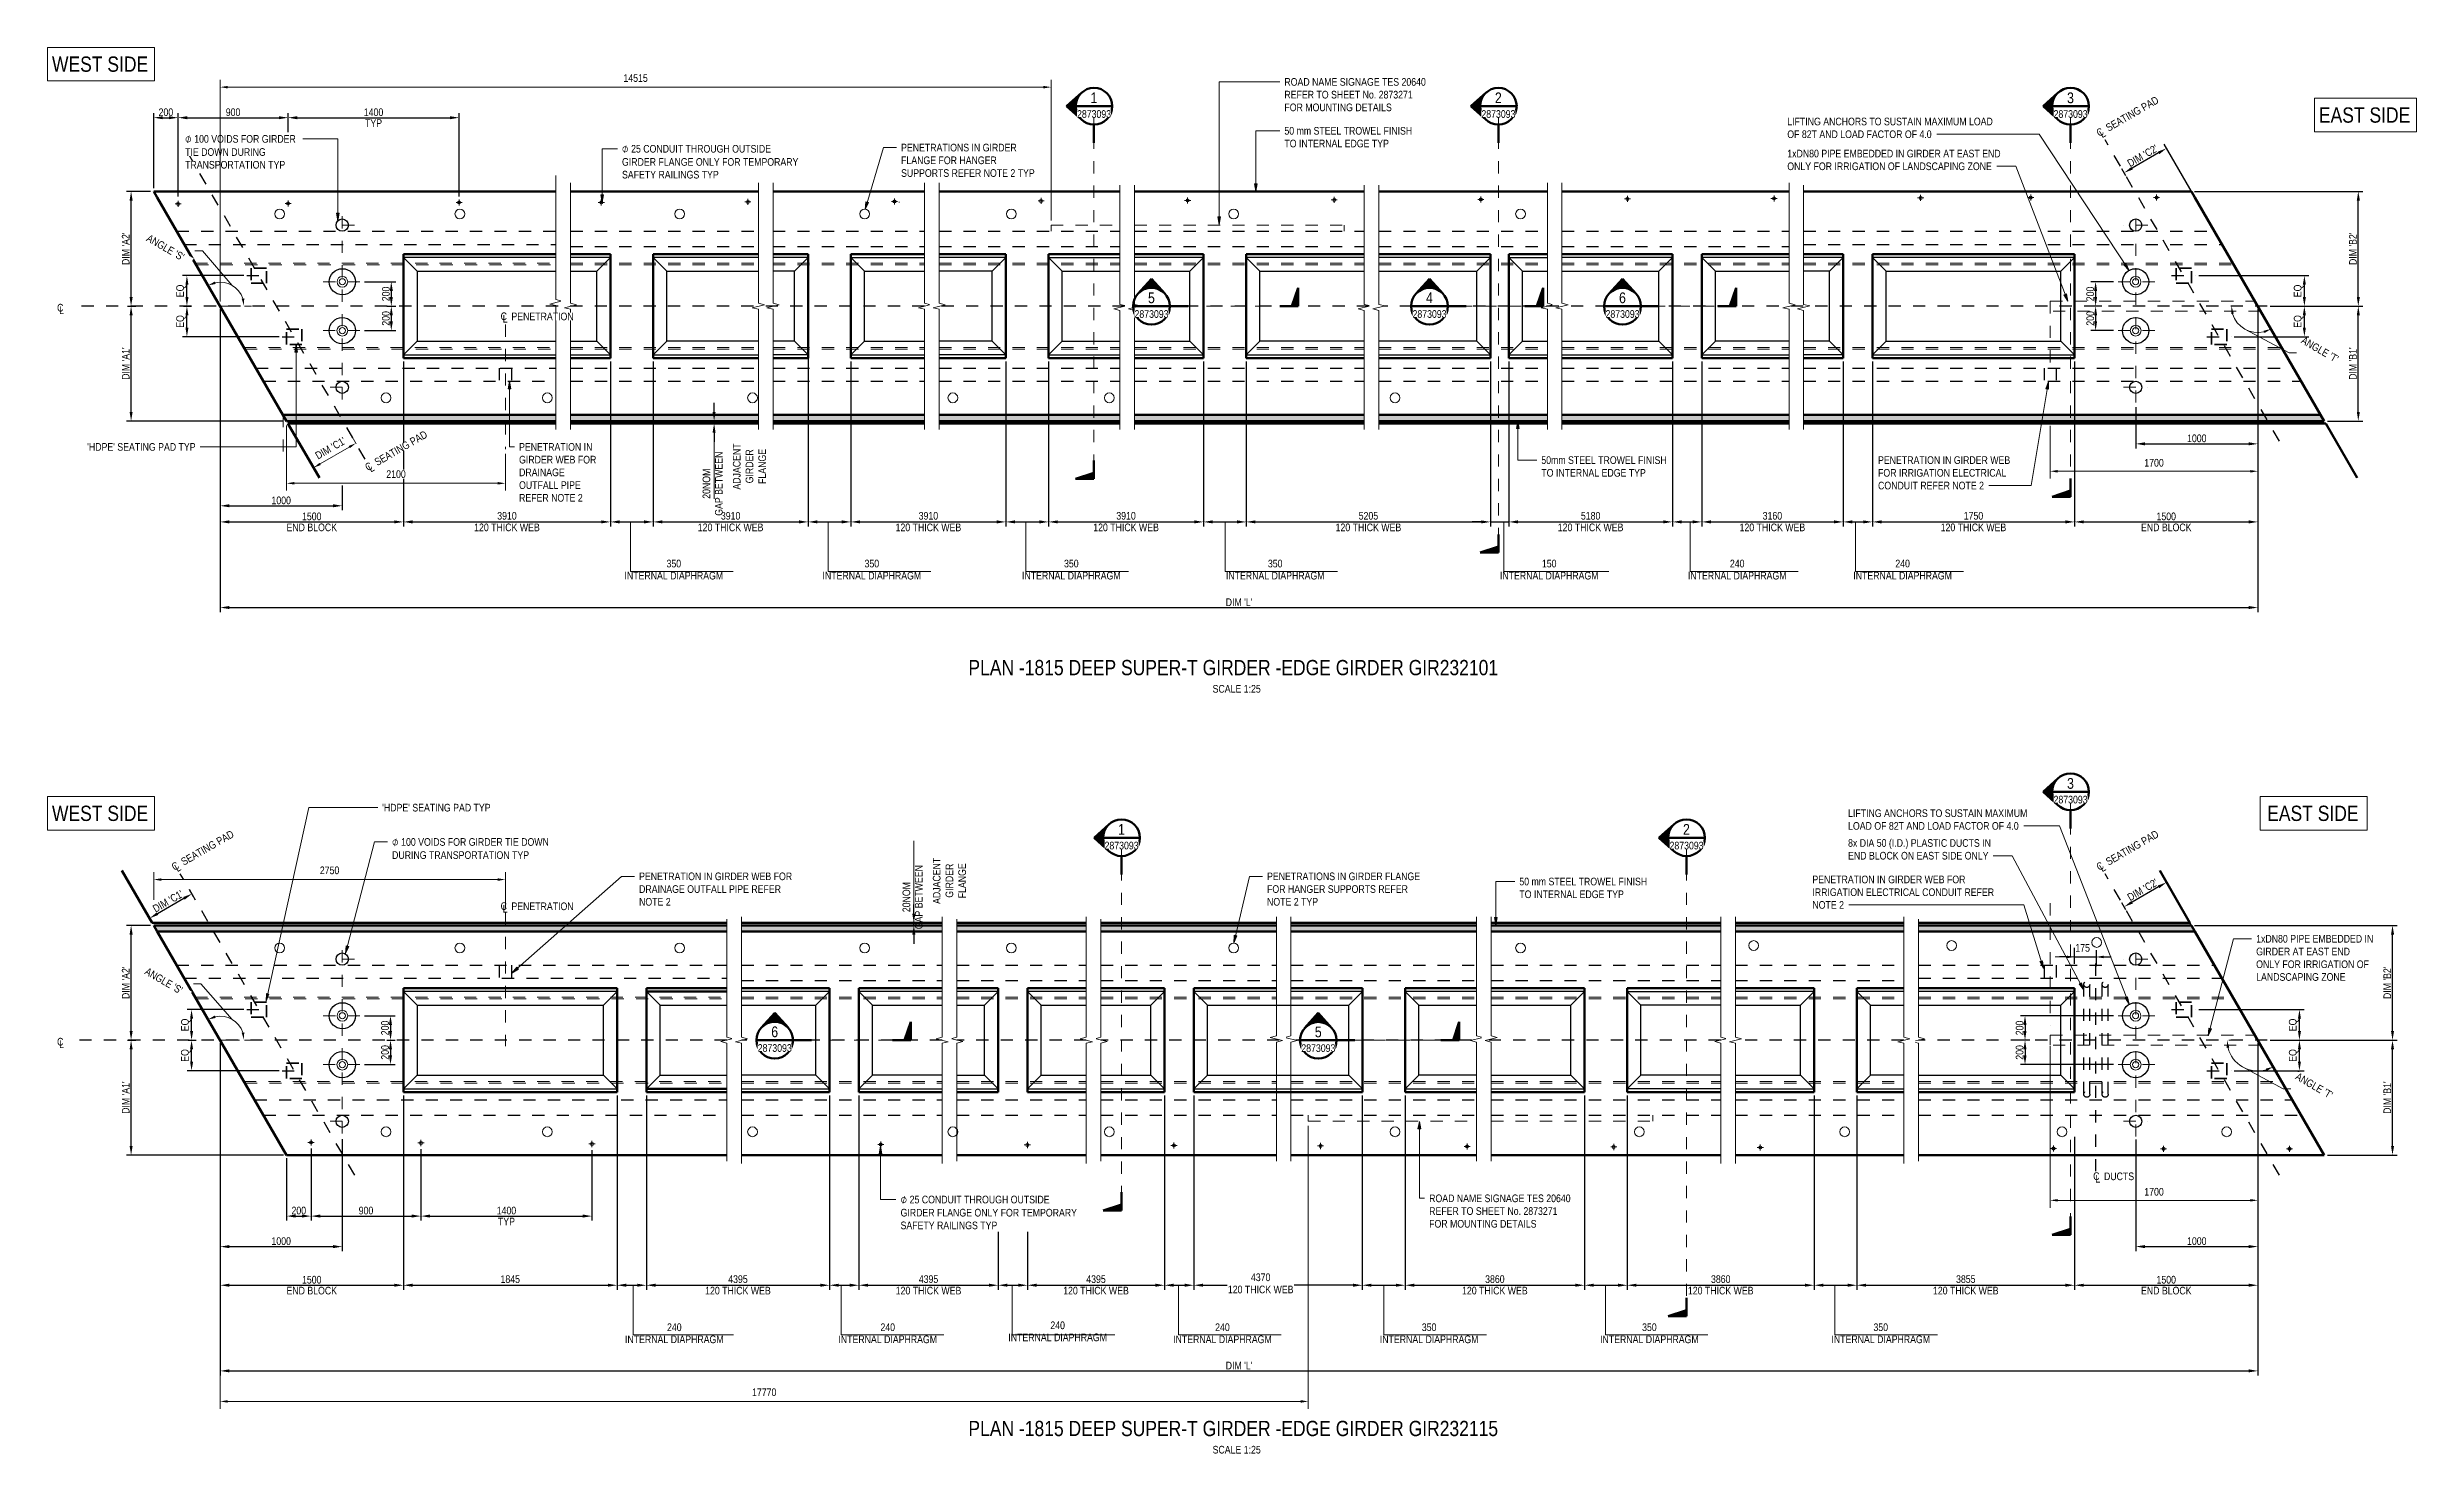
# Model space of a CAD drawing. Header units: metres. Extents: x 17.8 to 37.4, y 3.4 to 57.8.
# Drawn here: x 17.81 to 37.21, y 46.28 to 57.79 of the extents above; entities outside this region: 3.
import ezdxf

# ---------------------------------------------------------------- set-up
doc = ezdxf.new("R2010")
doc.units = ezdxf.units.M
for name, pattern in [('Dot_Section Line', [0.02, 0, -0.02]), ('JacobsCenter', [0.015, 0.009, -0.0015, 0.003, -0.0015]), ('JacobsDash', [0.0045, 0.003, -0.0015])]:
    doc.linetypes.add(name, pattern=pattern)
doc.layers.get('Defpoints').update_dxf_attribs({"color": 41})
for name, color, linetype, lineweight in [('A-ANNO-DIMS', 7, 'Continuous', 9), ('A-ANNO-NOTE', 7, 'Continuous', 9), ('A-DETL', 7, 'Continuous', 13), ('A-DETL-GENF', 7, 'Continuous', 9), ('A-DETL-THIN', 7, 'Continuous', 9), ('G-ANNO-SYMB', 7, 'Continuous', 9), ('G-ANNO-TEXT', 7, 'Continuous', 9)]:
    doc.layers.add(name, color=color, linetype=linetype, lineweight=lineweight)
doc.styles.add('Arial Narrow', font='ARIALN.TTF', dxfattribs={"height": 0.0625})
doc.styles.add('Arial Narrow_1', font='ARIALN.TTF', dxfattribs={"height": 0.125})
doc.styles.add('Arial Narrow_2', font='ARIALN.TTF', dxfattribs={"height": 0.0025})
doc.styles.add('Arial Narrow_3', font='ARIALN.TTF', dxfattribs={"height": 0.0875})
doc.styles.add('Arial Narrow_4', font='ARIALN.TTF', dxfattribs={"height": 0.0035})
doc.styles.add('Arial Narrow_5', font='ARIALN.TTF', dxfattribs={"height": 0.005})
doc.styles.add('Segoe UI Symbol', font='seguisym.ttf', dxfattribs={"height": 0.0625})
doc.dimstyles.new('____ddd____', dxfattribs={"dimscale": 0.3048, "dimtxt": 0.063964, "dimasz": 0.246063, "dimexe": 0.123031, "dimexo": 0.082021, "dimgap": 0.04101, "dimtad": 1, "dimdec": 0, "dimlfac": 1000, "dimzin": 0, "dimdsep": 46, "dimtxsty": 'Arial Narrow', "dimsah": 1, "dimcen": 0.09, "dimaunit": 1, "dimadec": 4, "dimazin": 0, "dimtfac": 1, "dimtdec": 4, "dimtix": 1, "dimtmove": 0, "dimatfit": 3, "dimfxl": 1, "dimtvp": 1, "dimtolj": 1, "dimtzin": 0, "dimarcsym": 2})
doc.dimstyles.new('____ddd_____1', dxfattribs={"dimscale": 0.3048, "dimtxt": 0.063964, "dimasz": 0.246063, "dimexe": 0.123031, "dimexo": 0.082021, "dimgap": 0.04101, "dimtad": 1, "dimdec": 0, "dimlfac": 1000, "dimzin": 0, "dimdsep": 46, "dimtxsty": 'Arial Narrow', "dimsah": 1, "dimcen": 0.09, "dimaunit": 1, "dimadec": 4, "dimazin": 0, "dimtfac": 1, "dimtdec": 4, "dimtix": 1, "dimtmove": 2, "dimatfit": 3, "dimfxl": 1, "dimtvp": 1, "dimtolj": 1, "dimtzin": 0, "dimarcsym": 2})
doc.dimstyles.new('Dimension_Angle_O__DMS_', dxfattribs={"dimscale": 0.3048, "dimtxt": 0.063964, "dimasz": 0.205052, "dimexe": 0.19685, "dimexo": 0.131234, "dimgap": 0.164042, "dimtad": 1, "dimdec": 3, "dimlfac": 1000, "dimrnd": 0.001, "dimzin": 0, "dimdsep": 46, "dimtxsty": 'Arial Narrow', "dimsah": 1, "dimcen": 0.09, "dimaunit": 1, "dimadec": 4, "dimazin": 0, "dimtfac": 1, "dimtdec": 4, "dimtix": 1, "dimtmove": 1, "dimatfit": 3, "dimfxl": 1, "dimtvp": 1, "dimtfill": 1, "dimtolj": 1, "dimtzin": 0, "dimlwd": 18, "dimlwe": 18, "dimarcsym": 2})
doc.dimstyles.new('Dimension_Standard_O__mm_', dxfattribs={"dimscale": 0.3048, "dimtxt": 0.063964, "dimasz": 0.205052, "dimexe": 0.19685, "dimexo": 0.123031, "dimgap": 0.123031, "dimtad": 1, "dimdec": 0, "dimlfac": 1000, "dimzin": 0, "dimdsep": 46, "dimtxsty": 'Arial Narrow', "dimsah": 1, "dimcen": 0.09, "dimaunit": 1, "dimadec": 4, "dimazin": 0, "dimtfac": 1, "dimtdec": 4, "dimtix": 1, "dimtmove": 0, "dimatfit": 3, "dimfxl": 1, "dimtvp": 1, "dimtfill": 1, "dimtolj": 1, "dimtzin": 0, "dimlwd": 18, "dimlwe": 18, "dimarcsym": 2})
doc.dimstyles.new('Dimension_Standard_T_REO', dxfattribs={"dimscale": 0.3048, "dimtxt": 0.063964, "dimasz": 0.205052, "dimexe": 0.246063, "dimexo": 0.0625, "dimgap": 0.082021, "dimtad": 1, "dimdec": 0, "dimlfac": 1000, "dimzin": 0, "dimdsep": 46, "dimtxsty": 'Arial Narrow', "dimsah": 1, "dimcen": 0.09, "dimaunit": 1, "dimadec": 4, "dimazin": 0, "dimtfac": 1, "dimtdec": 4, "dimtix": 1, "dimtmove": 2, "dimatfit": 3, "dimfxl": 0.246063, "dimfxlon": 1, "dimtvp": 1, "dimtolj": 1, "dimtzin": 0, "dimlwd": 25, "dimlwe": 25, "dimarcsym": 2})

msp = doc.modelspace()

# ---------------------------------------------------------------- texts
at = {"layer": 'G-ANNO-TEXT', "attachment_point": 1, "bg_fill": 3, "box_fill_scale": 1, "bg_fill_color": 256, "bg_fill_transparency": 0}
for s, insert, char_height, style in [('PLAN -1815 DEEP SUPER-T GIRDER -EDGE GIRDER GIR232101', (25.3523895, 52.7722031), 0.125, 'Arial Narrow_1'), ('PENETRATION IN GIRDER WEB FOR ', (32.2612581, 51.0068338), 0.0625, 'Arial Narrow'), ('PLAN -1815 DEEP SUPER-T GIRDER -EDGE GIRDER GIR232115', (25.3523895, 46.544326), 0.125, 'Arial Narrow_1'), ('1.', (37.2226838, 3.3804363), 0.0035, 'Arial Narrow_4')]:
    msp.add_mtext(s, dxfattribs=dict(at, insert=insert, char_height=char_height, style=style))
at = {"layer": 'G-ANNO-TEXT', "insert": (25.0614055, 50.775335), "char_height": 0.0625, "attachment_point": 1, "rotation": 90, "style": 'Arial Narrow', "bg_fill": 3, "box_fill_scale": 1, "bg_fill_color": 256, "bg_fill_transparency": 0}
msp.add_mtext('ADJACENT ', dxfattribs=at)

# ---------------------------------------------------------------- blocks, each defined once
blk = doc.blocks.new('CS_DET_BreakLine_ViewScale - Std Break-5078609-DRG-2873092 - 1815 SUPER-T GIRDER_CONCRETE_EDGE GIRDERS_PLAN')
at = {"layer": 'A-DETL-GENF'}
for p, q in [((0.915, 0), (-0.05, 0)), ((0.928, 0.05), (0.915, 0)), ((0.946, -0.024), (0.928, 0.05)), ((0.965, 0), (0.959, -0.024)), ((1.93, 0), (0.965, 0))]:
    blk.add_line(p, q, dxfattribs=at)
blk = doc.blocks.new('CS_DET_BreakLine_ViewScale - Std Break-5078610-DRG-2873092 - 1815 SUPER-T GIRDER_CONCRETE_EDGE GIRDERS_PLAN')
at = {"layer": 'A-DETL-GENF'}
for p, q in [((0.915, 0), (-0.05, 0)), ((0.928, 0.05), (0.915, 0)), ((0.95, -0.04), (0.928, 0.05)), ((0.965, 0), (0.955, -0.04)), ((1.93, 0), (0.965, 0))]:
    blk.add_line(p, q, dxfattribs=at)
blk = doc.blocks.new('CS_DET_BreakLine_ViewScale - Std Break-5073521-DRG-2873092 - 1815 SUPER-T GIRDER_CONCRETE_EDGE GIRDERS_PLAN')
at = {"layer": 'A-DETL-GENF'}
for p, q in [((0.935, 0), (-0.05, 0)), ((0.9475, 0.05), (0.935, 0)), ((0.9725, -0.05), (0.9475, 0.05)), ((0.985, 0), (0.9725, -0.05)), ((1.97, 0), (0.985, 0))]:
    blk.add_line(p, q, dxfattribs=at)
blk = doc.blocks.new('CS_DET_BreakLine_ViewScale - Std Break-6796482-DRG-2873092 - 1815 SUPER-T GIRDER_CONCRETE_EDGE GIRDERS_PLAN')
at = {"layer": 'A-DETL-GENF'}
for p, q in [((0.925, 0), (-0.05, 0)), ((0.938, 0.05), (0.925, 0)), ((0.96, -0.04), (0.938, 0.05)), ((0.975, 0), (0.965, -0.04)), ((1.95, 0), (0.975, 0))]:
    blk.add_line(p, q, dxfattribs=at)
blk = doc.blocks.new('CS_DET_BreakLine_ViewScale - Std Break-5073520-DRG-2873092 - 1815 SUPER-T GIRDER_CONCRETE_EDGE GIRDERS_PLAN')
at = {"layer": 'A-DETL-GENF'}
for p, q in [((0.935, 0), (-0.05, 0)), ((0.9475, 0.05), (0.935, 0)), ((0.9725, -0.05), (0.9475, 0.05)), ((0.985, 0), (0.9725, -0.05)), ((1.97, 0), (0.985, 0))]:
    blk.add_line(p, q, dxfattribs=at)
blk = doc.blocks.new('CS_DET_BreakLine_ViewScale - Std Break-6796481-DRG-2873092 - 1815 SUPER-T GIRDER_CONCRETE_EDGE GIRDERS_PLAN')
at = {"layer": 'A-DETL-GENF'}
for p, q in [((0.925, 0), (-0.05, 0)), ((0.938, 0.05), (0.925, 0)), ((0.963, -0.05), (0.938, 0.05)), ((0.975, 0), (0.963, -0.05)), ((1.95, 0), (0.975, 0))]:
    blk.add_line(p, q, dxfattribs=at)
blk = doc.blocks.new('CS_DET_BreakLine_ViewScale - Std Break-6762865-DRG-2873092 - 1815 SUPER-T GIRDER_CONCRETE_EDGE GIRDERS_PLAN')
at = {"layer": 'A-DETL-GENF'}
for p, q in [((0.925, 0), (-0.05, 0)), ((0.9375, 0.05), (0.925, 0)), ((0.9625, -0.05), (0.9375, 0.05)), ((0.975, 0), (0.9625, -0.05)), ((1.95, 0), (0.975, 0))]:
    blk.add_line(p, q, dxfattribs=at)
blk = doc.blocks.new('CS_DET_BreakLine_ViewScale - Std Break-9381195-DRG-2873092 - 1815 SUPER-T GIRDER_CONCRETE_EDGE GIRDERS_PLAN')
at = {"layer": 'A-DETL-GENF'}
for p, q in [((0.965, 0), (-0.05, 0)), ((0.977, 0.05), (0.965, 0)), ((1, -0.04), (0.977, 0.05)), ((1.015, 0), (1.005, -0.04)), ((2.03, 0), (1.015, 0))]:
    blk.add_line(p, q, dxfattribs=at)
blk = doc.blocks.new('CS_DET_BreakLine_ViewScale - Std Break-6765182-DRG-2873092 - 1815 SUPER-T GIRDER_CONCRETE_EDGE GIRDERS_PLAN')
at = {"layer": 'A-DETL-GENF'}
for p, q in [((0.925, 0), (-0.05, 0)), ((0.938, 0.05), (0.925, 0)), ((0.96, -0.04), (0.938, 0.05)), ((0.975, 0), (0.965, -0.04)), ((1.95, 0), (0.975, 0))]:
    blk.add_line(p, q, dxfattribs=at)
blk = doc.blocks.new('CS_DET_BreakLine_ViewScale - Std Break-V1-DRG-2873092 - 1815 SUPER-T GIRDER_CONCRETE_EDGE GIRDERS_PLAN')
at = {"layer": 'A-DETL-GENF'}
for p, q in [((0.935, 0), (-0.05, 0)), ((0.948, 0.05), (0.935, 0)), ((0.97, -0.04), (0.948, 0.05)), ((0.985, 0), (0.975, -0.04)), ((1.97, 0), (0.985, 0))]:
    blk.add_line(p, q, dxfattribs=at)
blk = doc.blocks.new('CS_DET_BreakLine_ViewScale - Std Break-6765181-DRG-2873092 - 1815 SUPER-T GIRDER_CONCRETE_EDGE GIRDERS_PLAN')
at = {"layer": 'A-DETL-GENF'}
for p, q in [((0.925, 0), (-0.05, 0)), ((0.9375, 0.05), (0.925, 0)), ((0.9625, -0.05), (0.9375, 0.05)), ((0.975, 0), (0.9625, -0.05)), ((1.95, 0), (0.975, 0))]:
    blk.add_line(p, q, dxfattribs=at)
blk = doc.blocks.new('CS_DET_BreakLine_ViewScale - Std Break-5078612-DRG-2873092 - 1815 SUPER-T GIRDER_CONCRETE_EDGE GIRDERS_PLAN')
at = {"layer": 'A-DETL-GENF'}
for p, q in [((0.935, 0), (-0.05, 0)), ((0.9475, 0.05), (0.935, 0)), ((0.9725, -0.05), (0.9475, 0.05)), ((0.985, 0), (0.9725, -0.05)), ((1.97, 0), (0.985, 0))]:
    blk.add_line(p, q, dxfattribs=at)
blk = doc.blocks.new('CS_DET_BreakLine_ViewScale - Std Break-V2-DRG-2873092 - 1815 SUPER-T GIRDER_CONCRETE_EDGE GIRDERS_PLAN')
at = {"layer": 'A-DETL-GENF'}
for p, q in [((0.935, 0), (-0.05, 0)), ((0.9475, 0.05), (0.935, 0)), ((0.9725, -0.05), (0.9475, 0.05)), ((0.985, 0), (0.9725, -0.05)), ((1.97, 0), (0.985, 0))]:
    blk.add_line(p, q, dxfattribs=at)
blk = doc.blocks.new('CS_DET_BreakLine_ViewScale - Std Break-6764223-DRG-2873092 - 1815 SUPER-T GIRDER_CONCRETE_EDGE GIRDERS_PLAN')
at = {"layer": 'A-DETL-GENF'}
for p, q in [((0.935, 0), (-0.05, 0)), ((0.9475, 0.05), (0.935, 0)), ((0.9725, -0.05), (0.9475, 0.05)), ((0.985, 0), (0.9725, -0.05)), ((1.97, 0), (0.985, 0))]:
    blk.add_line(p, q, dxfattribs=at)
blk = doc.blocks.new('CS_DET_BreakLine_ViewScale - Std Break-V3-DRG-2873092 - 1815 SUPER-T GIRDER_CONCRETE_EDGE GIRDERS_PLAN')
at = {"layer": 'A-DETL-GENF'}
for p, q in [((0.935, 0), (-0.05, 0)), ((0.948, 0.05), (0.935, 0)), ((0.97, -0.04), (0.948, 0.05)), ((0.985, 0), (0.975, -0.04)), ((1.97, 0), (0.985, 0))]:
    blk.add_line(p, q, dxfattribs=at)
blk = doc.blocks.new('CS_DET_BreakLine_ViewScale - Std Break-6796489-DRG-2873092 - 1815 SUPER-T GIRDER_CONCRETE_EDGE GIRDERS_PLAN')
at = {"layer": 'A-DETL-GENF'}
for p, q in [((-0.05, 0), (0.925, 0)), ((0.925, 0), (0.938, -0.05)), ((0.938, -0.05), (0.96, 0.04)), ((0.965, 0.04), (0.975, 0)), ((0.975, 0), (1.95, 0))]:
    blk.add_line(p, q, dxfattribs=at)
blk = doc.blocks.new('CS_DET_BreakLine_ViewScale - Std Break-6796490-DRG-2873092 - 1815 SUPER-T GIRDER_CONCRETE_EDGE GIRDERS_PLAN')
at = {"layer": 'A-DETL-GENF'}
for p, q in [((-0.05, 0), (0.925, 0)), ((0.925, 0), (0.938, -0.05)), ((0.938, -0.05), (0.963, 0.05)), ((0.963, 0.05), (0.975, 0)), ((0.975, 0), (1.95, 0))]:
    blk.add_line(p, q, dxfattribs=at)
blk = doc.blocks.new('CS_DET_BreakLine_ViewScale - Std Break-6796500-DRG-2873092 - 1815 SUPER-T GIRDER_CONCRETE_EDGE GIRDERS_PLAN')
at = {"layer": 'A-DETL-GENF'}
for p, q in [((-0.05, 0), (0.915, 0)), ((0.915, 0), (0.928, -0.05)), ((0.928, -0.05), (0.95, 0.04)), ((0.955, 0.04), (0.965, 0)), ((0.965, 0), (1.93, 0))]:
    blk.add_line(p, q, dxfattribs=at)
blk = doc.blocks.new('CS_DET_BreakLine_ViewScale - Std Break-6796501-DRG-2873092 - 1815 SUPER-T GIRDER_CONCRETE_EDGE GIRDERS_PLAN')
at = {"layer": 'A-DETL-GENF'}
for p, q in [((-0.05, 0), (0.935, 0)), ((0.935, 0), (0.9475, -0.05)), ((0.9475, -0.05), (0.9725, 0.05)), ((0.9725, 0.05), (0.985, 0)), ((0.985, 0), (1.97, 0))]:
    blk.add_line(p, q, dxfattribs=at)
blk = doc.blocks.new('DIMBLOCK1-DRG-2873092 - 1815 SUPER-T GIRDER_CONCRETE_EDGE GIRDERS_PLAN')
at = {"layer": 'A-ANNO-DIMS', "color": 0, "lineweight": -2, "transparency": 16777216}
for p, q in [((36.01, 49.66), (37.048, 49.66)), ((37.01, 48.795), (37.01, 49.585)), ((36.477, 48.72), (37.048, 48.72))]:
    blk.add_line(p, q, dxfattribs=at)
at = {"layer": 'A-ANNO-DIMS', "color": 0, "transparency": 16777216}
for points in [[(36.998, 49.585), (37.023, 49.585), (37.01, 49.66)], [(36.998, 48.795), (37.023, 48.795), (37.01, 48.72)]]:
    blk.add_solid(points, dxfattribs=at)
at = {"layer": 'Defpoints', "color": 0, "transparency": 16777216}
for p in [(35.985, 49.66), (37.01, 49.66), (36.452, 48.72)]:
    blk.add_point(p, dxfattribs=at)
at = {"layer": 'A-ANNO-DIMS', "color": 0, "transparency": 16777216, "insert": (36.967, 49.19), "char_height": 0.0625, "width": 0.32165, "attachment_point": 5, "rotation": 90, "style": 'Arial Narrow'}
blk.add_mtext("\\A1;DIM 'B1'", dxfattribs=at)
blk = doc.blocks.new('DIMBLOCK2-DRG-2873092 - 1815 SUPER-T GIRDER_CONCRETE_EDGE GIRDERS_PLAN')
at = {"layer": 'A-ANNO-DIMS', "color": 0, "lineweight": -2, "transparency": 16777216}
for p, q in [((35.389, 50.6), (37.048, 50.6)), ((37.01, 49.735), (37.01, 50.525)), ((36.01, 49.66), (37.048, 49.66))]:
    blk.add_line(p, q, dxfattribs=at)
at = {"layer": 'A-ANNO-DIMS', "color": 0, "transparency": 16777216}
for points in [[(36.998, 50.525), (37.023, 50.525), (37.01, 50.6)], [(36.998, 49.735), (37.023, 49.735), (37.01, 49.66)]]:
    blk.add_solid(points, dxfattribs=at)
at = {"layer": 'Defpoints', "color": 0, "transparency": 16777216}
for p in [(35.364, 50.6), (37.01, 50.6), (35.985, 49.66)]:
    blk.add_point(p, dxfattribs=at)
at = {"layer": 'A-ANNO-DIMS', "color": 0, "transparency": 16777216, "insert": (36.967, 50.13), "char_height": 0.0625, "width": 0.32165, "attachment_point": 5, "rotation": 90, "style": 'Arial Narrow'}
blk.add_mtext("\\A1;DIM 'B2'", dxfattribs=at)
blk = doc.blocks.new('DIMBLOCK3-DRG-2873092 - 1815 SUPER-T GIRDER_CONCRETE_EDGE GIRDERS_PLAN')
at = {"layer": 'A-ANNO-DIMS', "color": 0, "lineweight": -2, "transparency": 16777216}
for p, q in [((18.47, 49.66), (18.536, 49.66)), ((18.498, 48.795), (18.498, 49.585)), ((19.746, 48.72), (18.461, 48.72))]:
    blk.add_line(p, q, dxfattribs=at)
at = {"layer": 'A-ANNO-DIMS', "color": 0, "transparency": 16777216}
for points in [[(18.486, 49.585), (18.511, 49.585), (18.498, 49.66)], [(18.486, 48.795), (18.511, 48.795), (18.498, 48.72)]]:
    blk.add_solid(points, dxfattribs=at)
at = {"layer": 'Defpoints', "color": 0, "transparency": 16777216}
for p in [(18.445, 49.66), (18.498, 49.66), (19.771, 48.72)]:
    blk.add_point(p, dxfattribs=at)
at = {"layer": 'A-ANNO-DIMS', "color": 0, "transparency": 16777216, "insert": (18.454, 49.19), "char_height": 0.0625, "width": 0.32165, "attachment_point": 5, "rotation": 90, "style": 'Arial Narrow'}
blk.add_mtext("\\A1;DIM 'A1'", dxfattribs=at)
blk = doc.blocks.new('DIMBLOCK4-DRG-2873092 - 1815 SUPER-T GIRDER_CONCRETE_EDGE GIRDERS_PLAN')
at = {"layer": 'A-ANNO-DIMS', "color": 0, "lineweight": -2, "transparency": 16777216}
for p, q in [((18.658, 50.6), (18.461, 50.6)), ((18.498, 49.735), (18.498, 50.525)), ((18.47, 49.66), (18.536, 49.66))]:
    blk.add_line(p, q, dxfattribs=at)
at = {"layer": 'A-ANNO-DIMS', "color": 0, "transparency": 16777216}
for points in [[(18.486, 50.525), (18.511, 50.525), (18.498, 50.6)], [(18.486, 49.735), (18.511, 49.735), (18.498, 49.66)]]:
    blk.add_solid(points, dxfattribs=at)
at = {"layer": 'Defpoints', "color": 0, "transparency": 16777216}
for p in [(18.498, 50.6), (18.683, 50.6), (18.445, 49.66)]:
    blk.add_point(p, dxfattribs=at)
at = {"layer": 'A-ANNO-DIMS', "color": 0, "transparency": 16777216, "insert": (18.454, 50.13), "char_height": 0.0625, "width": 0.32165, "attachment_point": 5, "rotation": 90, "style": 'Arial Narrow'}
blk.add_mtext("\\A1;DIM 'A2'", dxfattribs=at)
blk = doc.blocks.new('DIMBLOCK5-DRG-2873092 - 1815 SUPER-T GIRDER_CONCRETE_EDGE GIRDERS_PLAN')
at = {"layer": 'A-ANNO-DIMS', "color": 0, "lineweight": 18, "transparency": 16777216}
for p, q in [((19.07, 50.12), (19.008, 50.12)), ((19.325, 49.83), (19.07, 50.12)), ((19.089, 49.899), (19.159, 49.778)), ((19.426, 49.66), (19.483, 49.66))]:
    blk.add_line(p, q, dxfattribs=at)
blk.add_arc((19.227, 49.66), 0.196, 18.3251, 101.7312, dxfattribs=at)
at = {"layer": 'A-ANNO-DIMS', "color": 0, "transparency": 16777216}
for points in [[(19.191, 49.842), (19.183, 49.862), (19.129, 49.83)], [(19.424, 49.723), (19.403, 49.72), (19.423, 49.66)]]:
    blk.add_solid(points, dxfattribs=at)
at = {"layer": 'Defpoints', "color": 0, "transparency": 16777216}
for p in [(19.227, 49.66), (19.377, 49.786), (19.386, 49.66)]:
    blk.add_point(p, dxfattribs=at)
at = {"layer": 'A-ANNO-DIMS', "color": 0, "lineweight": 18, "transparency": 16777216, "insert": (18.635, 50.258), "char_height": 0.0625, "width": 0.40694, "attachment_point": 1, "rotation": 330.0282, "line_spacing_factor": 0.974696, "style": 'Arial Narrow', "bg_fill": 3, "box_fill_scale": 1.1, "bg_fill_color": 256, "bg_fill_true_color": 13158600, "bg_fill_transparency": 0}
blk.add_mtext("\\A1;ANGLE 'S'", dxfattribs=at)
at = {"layer": 'Defpoints', "color": 0, "transparency": 16777216}
blk.add_point((19.069, 49.934), dxfattribs=at)
blk = doc.blocks.new('DIMBLOCK6-DRG-2873092 - 1815 SUPER-T GIRDER_CONCRETE_EDGE GIRDERS_PLAN')
at = {"layer": 'A-ANNO-DIMS', "color": 0, "lineweight": 18, "transparency": 16777216}
for p, q in [((35.67, 49.66), (35.716, 49.66)), ((36.074, 49.372), (36.004, 49.494)), ((35.782, 49.441), (36.115, 49.261)), ((36.115, 49.261), (36.178, 49.261))]:
    blk.add_line(p, q, dxfattribs=at)
blk.add_arc((35.908, 49.66), 0.252, 194.237, 285.8194, dxfattribs=at)
at = {"layer": 'A-ANNO-DIMS', "color": 0, "transparency": 16777216}
for points in [[(35.653, 49.597), (35.674, 49.599), (35.656, 49.66)], [(35.973, 49.427), (35.981, 49.408), (36.034, 49.442)]]:
    blk.add_solid(points, dxfattribs=at)
at = {"layer": 'Defpoints', "color": 0, "transparency": 16777216}
for p in [(35.63, 49.66), (35.908, 49.66), (35.715, 49.498), (36.094, 49.338)]:
    blk.add_point(p, dxfattribs=at)
at = {"layer": 'A-ANNO-DIMS', "color": 0, "lineweight": 18, "transparency": 16777216, "insert": (36.24, 49.398), "char_height": 0.0625, "width": 0.40206, "attachment_point": 1, "rotation": 330.0282, "line_spacing_factor": 0.974696, "style": 'Arial Narrow', "bg_fill": 3, "box_fill_scale": 1.1, "bg_fill_color": 256, "bg_fill_true_color": 13158600, "bg_fill_transparency": 0}
blk.add_mtext("\\A1;ANGLE 'T'", dxfattribs=at)
blk = doc.blocks.new('DIMBLOCK7-DRG-2873092 - 1815 SUPER-T GIRDER_CONCRETE_EDGE GIRDERS_PLAN')
at = {"layer": 'A-ANNO-DIMS', "color": 0, "lineweight": -2, "transparency": 16777216}
for p, q in [((19.771, 48.695), (19.771, 48.183)), ((19.971, 48.773), (19.971, 48.183)), ((19.846, 48.22), (19.896, 48.22))]:
    blk.add_line(p, q, dxfattribs=at)
at = {"layer": 'A-ANNO-DIMS', "color": 0, "transparency": 16777216}
for points in [[(19.846, 48.233), (19.846, 48.208), (19.771, 48.22)], [(19.896, 48.233), (19.896, 48.208), (19.971, 48.22)]]:
    blk.add_solid(points, dxfattribs=at)
at = {"layer": 'Defpoints', "color": 0, "transparency": 16777216}
for p in [(19.771, 48.72), (19.971, 48.798), (19.971, 48.22)]:
    blk.add_point(p, dxfattribs=at)
at = {"layer": 'A-ANNO-DIMS', "color": 0, "transparency": 16777216, "insert": (19.871, 48.265), "char_height": 0.0625, "width": 0.14255, "attachment_point": 5, "style": 'Arial Narrow'}
blk.add_mtext('\\A1;200', dxfattribs=at)
blk = doc.blocks.new('DIMBLOCK8-DRG-2873092 - 1815 SUPER-T GIRDER_CONCRETE_EDGE GIRDERS_PLAN')
at = {"layer": 'A-ANNO-DIMS', "color": 0, "lineweight": -2, "transparency": 16777216}
for p, q in [((19.971, 48.773), (19.971, 48.183)), ((20.871, 48.769), (20.871, 48.183)), ((20.046, 48.22), (20.796, 48.22))]:
    blk.add_line(p, q, dxfattribs=at)
at = {"layer": 'A-ANNO-DIMS', "color": 0, "transparency": 16777216}
for points in [[(20.046, 48.233), (20.046, 48.208), (19.971, 48.22)], [(20.796, 48.233), (20.796, 48.208), (20.871, 48.22)]]:
    blk.add_solid(points, dxfattribs=at)
at = {"layer": 'Defpoints', "color": 0, "transparency": 16777216}
for p in [(19.971, 48.798), (20.871, 48.794), (20.871, 48.22)]:
    blk.add_point(p, dxfattribs=at)
at = {"layer": 'A-ANNO-DIMS', "color": 0, "transparency": 16777216, "insert": (20.421, 48.265), "char_height": 0.0625, "width": 0.14255, "attachment_point": 5, "style": 'Arial Narrow'}
blk.add_mtext('\\A1;900', dxfattribs=at)
blk = doc.blocks.new('DIMBLOCK9-DRG-2873092 - 1815 SUPER-T GIRDER_CONCRETE_EDGE GIRDERS_PLAN')
at = {"layer": 'A-ANNO-DIMS', "color": 0, "lineweight": -2, "transparency": 16777216}
for p, q in [((20.871, 48.769), (20.871, 48.183)), ((22.271, 48.761), (22.271, 48.183)), ((20.946, 48.22), (22.196, 48.22))]:
    blk.add_line(p, q, dxfattribs=at)
at = {"layer": 'A-ANNO-DIMS', "color": 0, "transparency": 16777216}
for points in [[(20.946, 48.233), (20.946, 48.208), (20.871, 48.22)], [(22.196, 48.233), (22.196, 48.208), (22.271, 48.22)]]:
    blk.add_solid(points, dxfattribs=at)
at = {"layer": 'Defpoints', "color": 0, "transparency": 16777216}
for p in [(20.871, 48.794), (22.271, 48.786), (22.271, 48.22)]:
    blk.add_point(p, dxfattribs=at)
at = {"layer": 'A-ANNO-DIMS', "color": 0, "transparency": 16777216, "char_height": 0.0625, "width": 0.19007, "attachment_point": 5, "style": 'Arial Narrow'}
for s, insert in [('\\A1;1400', (21.571, 48.265)), ('\\A1;TYP', (21.571, 48.176))]:
    blk.add_mtext(s, dxfattribs=dict(at, insert=insert))
blk = doc.blocks.new('DIMBLOCK10-DRG-2873092 - 1815 SUPER-T GIRDER_CONCRETE_EDGE GIRDERS_PLAN')
at = {"layer": 'A-ANNO-DIMS', "color": 0, "lineweight": -2, "transparency": 16777216}
for p, q in [((19.227, 49.635), (19.227, 47.617)), ((20.727, 49.208), (20.727, 47.617)), ((19.302, 47.654), (20.652, 47.654))]:
    blk.add_line(p, q, dxfattribs=at)
at = {"layer": 'A-ANNO-DIMS', "color": 0, "transparency": 16777216}
for points in [[(19.302, 47.667), (19.302, 47.642), (19.227, 47.654)], [(20.652, 47.667), (20.652, 47.642), (20.727, 47.654)]]:
    blk.add_solid(points, dxfattribs=at)
at = {"layer": 'Defpoints', "color": 0, "transparency": 16777216}
for p in [(19.227, 49.66), (20.727, 49.233), (20.727, 47.654)]:
    blk.add_point(p, dxfattribs=at)
at = {"layer": 'A-ANNO-DIMS', "color": 0, "transparency": 16777216, "char_height": 0.0625, "width": 0.4971, "attachment_point": 5, "style": 'Arial Narrow'}
for s, insert in [('\\A1;1500', (19.977, 47.699)), ('\\A1;END BLOCK', (19.977, 47.61))]:
    blk.add_mtext(s, dxfattribs=dict(at, insert=insert))
blk = doc.blocks.new('DIMBLOCK11-DRG-2873092 - 1815 SUPER-T GIRDER_CONCRETE_EDGE GIRDERS_PLAN')
at = {"layer": 'A-ANNO-DIMS', "color": 0, "lineweight": -2, "transparency": 16777216}
for p, q in [((20.727, 49.208), (20.727, 47.617)), ((22.476, 49.208), (22.476, 47.617)), ((20.802, 47.654), (22.401, 47.654))]:
    blk.add_line(p, q, dxfattribs=at)
at = {"layer": 'A-ANNO-DIMS', "color": 0, "transparency": 16777216}
for points in [[(20.802, 47.667), (20.802, 47.642), (20.727, 47.654)], [(22.401, 47.667), (22.401, 47.642), (22.476, 47.654)]]:
    blk.add_solid(points, dxfattribs=at)
at = {"layer": 'Defpoints', "color": 0, "transparency": 16777216}
for p in [(20.727, 49.233), (22.476, 49.233), (22.476, 47.654)]:
    blk.add_point(p, dxfattribs=at)
at = {"layer": 'A-ANNO-DIMS', "color": 0, "transparency": 16777216, "insert": (21.602, 47.704), "char_height": 0.0625, "width": 0.19007, "attachment_point": 5, "style": 'Arial Narrow'}
blk.add_mtext('\\A1;1845\u200e', dxfattribs=at)
blk = doc.blocks.new('DIMBLOCK12-DRG-2873092 - 1815 SUPER-T GIRDER_CONCRETE_EDGE GIRDERS_PLAN')
at = {"layer": 'A-ANNO-DIMS', "color": 0, "lineweight": -2, "transparency": 16777216}
for p, q in [((22.476, 49.208), (22.476, 47.617)), ((22.716, 49.208), (22.716, 47.617)), ((22.551, 47.654), (22.641, 47.654))]:
    blk.add_line(p, q, dxfattribs=at)
at = {"layer": 'A-ANNO-DIMS', "color": 0, "transparency": 16777216}
for points in [[(22.551, 47.667), (22.551, 47.642), (22.476, 47.654)], [(22.641, 47.667), (22.641, 47.642), (22.716, 47.654)]]:
    blk.add_solid(points, dxfattribs=at)
at = {"layer": 'Defpoints', "color": 0, "transparency": 16777216}
for p in [(22.476, 49.233), (22.716, 49.233), (22.716, 47.654)]:
    blk.add_point(p, dxfattribs=at)
at = {"layer": 'A-ANNO-DIMS', "color": 0, "transparency": 16777216, "insert": (22.945, 47.31), "char_height": 0.0625, "width": 0.97104, "attachment_point": 5, "line_spacing_factor": 0.974696, "style": 'Arial Narrow'}
blk.add_mtext('\\A1;240', dxfattribs=at)
at = {"layer": 'A-ANNO-DIMS', "color": 0, "transparency": 16777216, "insert": (22.945, 47.211), "char_height": 0.0625, "width": 0.97104, "attachment_point": 5, "style": 'Arial Narrow'}
blk.add_mtext('\\A1;INTERNAL DIAPHRAGM', dxfattribs=at)
blk = doc.blocks.new('DIMBLOCK13-DRG-2873092 - 1815 SUPER-T GIRDER_CONCRETE_EDGE GIRDERS_PLAN')
at = {"layer": 'A-ANNO-DIMS', "color": 0, "lineweight": -2, "transparency": 16777216}
for p, q in [((22.716, 49.208), (22.716, 47.617)), ((24.216, 49.208), (24.216, 47.617)), ((22.791, 47.654), (24.141, 47.654))]:
    blk.add_line(p, q, dxfattribs=at)
at = {"layer": 'A-ANNO-DIMS', "color": 0, "transparency": 16777216}
for points in [[(22.791, 47.667), (22.791, 47.642), (22.716, 47.654)], [(24.141, 47.667), (24.141, 47.642), (24.216, 47.654)]]:
    blk.add_solid(points, dxfattribs=at)
at = {"layer": 'Defpoints', "color": 0, "transparency": 16777216}
for p in [(22.716, 49.233), (24.216, 49.233), (24.216, 47.654)]:
    blk.add_point(p, dxfattribs=at)
at = {"layer": 'A-ANNO-DIMS', "color": 0, "transparency": 16777216, "char_height": 0.0625, "width": 0.64574, "attachment_point": 5, "style": 'Arial Narrow'}
for s, insert in [('\\A1;4395\u200e', (23.466, 47.704)), ('\\A1;120 THICK WEB', (23.466, 47.61))]:
    blk.add_mtext(s, dxfattribs=dict(at, insert=insert))
blk = doc.blocks.new('DIMBLOCK14-DRG-2873092 - 1815 SUPER-T GIRDER_CONCRETE_EDGE GIRDERS_PLAN')
at = {"layer": 'A-ANNO-DIMS', "color": 0, "lineweight": -2, "transparency": 16777216}
for p, q in [((24.216, 49.208), (24.216, 47.617)), ((24.456, 49.208), (24.456, 47.617)), ((24.291, 47.654), (24.381, 47.654))]:
    blk.add_line(p, q, dxfattribs=at)
at = {"layer": 'A-ANNO-DIMS', "color": 0, "transparency": 16777216}
for points in [[(24.291, 47.667), (24.291, 47.642), (24.216, 47.654)], [(24.381, 47.667), (24.381, 47.642), (24.456, 47.654)]]:
    blk.add_solid(points, dxfattribs=at)
at = {"layer": 'Defpoints', "color": 0, "transparency": 16777216}
for p in [(24.216, 49.233), (24.456, 49.233), (24.456, 47.654)]:
    blk.add_point(p, dxfattribs=at)
at = {"layer": 'A-ANNO-DIMS', "color": 0, "transparency": 16777216, "insert": (24.692, 47.31), "char_height": 0.0625, "width": 0.97104, "attachment_point": 5, "line_spacing_factor": 0.974696, "style": 'Arial Narrow'}
blk.add_mtext('\\A1;240', dxfattribs=at)
at = {"layer": 'A-ANNO-DIMS', "color": 0, "transparency": 16777216, "insert": (24.692, 47.211), "char_height": 0.0625, "width": 0.97104, "attachment_point": 5, "style": 'Arial Narrow'}
blk.add_mtext('\\A1;INTERNAL DIAPHRAGM', dxfattribs=at)
blk = doc.blocks.new('DIMBLOCK15-DRG-2873092 - 1815 SUPER-T GIRDER_CONCRETE_EDGE GIRDERS_PLAN')
at = {"layer": 'A-ANNO-DIMS', "color": 0, "lineweight": -2, "transparency": 16777216}
for p, q in [((24.456, 49.208), (24.456, 47.617)), ((25.596, 48.092), (25.596, 47.617)), ((24.531, 47.654), (25.521, 47.654))]:
    blk.add_line(p, q, dxfattribs=at)
at = {"layer": 'A-ANNO-DIMS', "color": 0, "transparency": 16777216}
for points in [[(24.531, 47.667), (24.531, 47.642), (24.456, 47.654)], [(25.521, 47.667), (25.521, 47.642), (25.596, 47.654)]]:
    blk.add_solid(points, dxfattribs=at)
at = {"layer": 'Defpoints', "color": 0, "transparency": 16777216}
for p in [(24.456, 49.233), (25.596, 48.117), (25.596, 47.654)]:
    blk.add_point(p, dxfattribs=at)
at = {"layer": 'A-ANNO-DIMS', "color": 0, "transparency": 16777216, "char_height": 0.0625, "width": 0.64574, "attachment_point": 5, "style": 'Arial Narrow'}
for s, insert in [('\\A1;4395\u200e', (25.026, 47.704)), ('\\A1;120 THICK WEB', (25.026, 47.61))]:
    blk.add_mtext(s, dxfattribs=dict(at, insert=insert))
blk = doc.blocks.new('DIMBLOCK16-DRG-2873092 - 1815 SUPER-T GIRDER_CONCRETE_EDGE GIRDERS_PLAN')
at = {"layer": 'A-ANNO-DIMS', "color": 0, "lineweight": -2, "transparency": 16777216}
for p, q in [((25.596, 48.092), (25.596, 47.617)), ((25.836, 48.092), (25.836, 47.617)), ((25.671, 47.654), (25.761, 47.654))]:
    blk.add_line(p, q, dxfattribs=at)
at = {"layer": 'A-ANNO-DIMS', "color": 0, "transparency": 16777216}
for points in [[(25.671, 47.667), (25.671, 47.642), (25.596, 47.654)], [(25.761, 47.667), (25.761, 47.642), (25.836, 47.654)]]:
    blk.add_solid(points, dxfattribs=at)
at = {"layer": 'Defpoints', "color": 0, "transparency": 16777216}
for p in [(25.596, 48.117), (25.836, 48.117), (25.836, 47.654)]:
    blk.add_point(p, dxfattribs=at)
at = {"layer": 'A-ANNO-DIMS', "color": 0, "transparency": 16777216, "insert": (26.083, 47.326), "char_height": 0.0625, "width": 0.97104, "attachment_point": 5, "line_spacing_factor": 0.974696, "style": 'Arial Narrow'}
blk.add_mtext('\\A1;240', dxfattribs=at)
at = {"layer": 'A-ANNO-DIMS', "color": 0, "transparency": 16777216, "insert": (26.083, 47.227), "char_height": 0.0625, "width": 0.97104, "attachment_point": 5, "style": 'Arial Narrow'}
blk.add_mtext('\\A1;INTERNAL DIAPHRAGM', dxfattribs=at)
blk = doc.blocks.new('DIMBLOCK17-DRG-2873092 - 1815 SUPER-T GIRDER_CONCRETE_EDGE GIRDERS_PLAN')
at = {"layer": 'A-ANNO-DIMS', "color": 0, "lineweight": -2, "transparency": 16777216}
for p, q in [((26.958, 49.208), (26.958, 47.617)), ((25.836, 48.092), (25.836, 47.617)), ((25.911, 47.654), (26.883, 47.654))]:
    blk.add_line(p, q, dxfattribs=at)
at = {"layer": 'A-ANNO-DIMS', "color": 0, "transparency": 16777216}
for points in [[(25.911, 47.667), (25.911, 47.642), (25.836, 47.654)], [(26.883, 47.667), (26.883, 47.642), (26.958, 47.654)]]:
    blk.add_solid(points, dxfattribs=at)
at = {"layer": 'Defpoints', "color": 0, "transparency": 16777216}
for p in [(26.958, 49.233), (25.836, 48.117), (26.958, 47.654)]:
    blk.add_point(p, dxfattribs=at)
at = {"layer": 'A-ANNO-DIMS', "color": 0, "transparency": 16777216, "char_height": 0.0625, "width": 0.64574, "attachment_point": 5, "style": 'Arial Narrow'}
for s, insert in [('\\A1;4395\u200e', (26.397, 47.704)), ('\\A1;120 THICK WEB', (26.397, 47.61))]:
    blk.add_mtext(s, dxfattribs=dict(at, insert=insert))
blk = doc.blocks.new('DIMBLOCK18-DRG-2873092 - 1815 SUPER-T GIRDER_CONCRETE_EDGE GIRDERS_PLAN')
at = {"layer": 'A-ANNO-DIMS', "color": 0, "lineweight": -2, "transparency": 16777216}
for p, q in [((26.958, 49.208), (26.958, 47.617)), ((27.198, 49.208), (27.198, 47.617)), ((27.033, 47.654), (27.123, 47.654))]:
    blk.add_line(p, q, dxfattribs=at)
at = {"layer": 'A-ANNO-DIMS', "color": 0, "transparency": 16777216}
for points in [[(27.033, 47.667), (27.033, 47.642), (26.958, 47.654)], [(27.123, 47.667), (27.123, 47.642), (27.198, 47.654)]]:
    blk.add_solid(points, dxfattribs=at)
at = {"layer": 'Defpoints', "color": 0, "transparency": 16777216}
for p in [(26.958, 49.233), (27.198, 49.233), (27.198, 47.654)]:
    blk.add_point(p, dxfattribs=at)
at = {"layer": 'A-ANNO-DIMS', "color": 0, "transparency": 16777216, "insert": (27.432, 47.31), "char_height": 0.0625, "width": 0.97104, "attachment_point": 5, "line_spacing_factor": 0.974696, "style": 'Arial Narrow'}
blk.add_mtext('\\A1;240', dxfattribs=at)
at = {"layer": 'A-ANNO-DIMS', "color": 0, "transparency": 16777216, "insert": (27.432, 47.211), "char_height": 0.0625, "width": 0.97104, "attachment_point": 5, "style": 'Arial Narrow'}
blk.add_mtext('\\A1;INTERNAL DIAPHRAGM', dxfattribs=at)
blk = doc.blocks.new('DIMBLOCK19-DRG-2873092 - 1815 SUPER-T GIRDER_CONCRETE_EDGE GIRDERS_PLAN')
at = {"layer": 'A-ANNO-DIMS', "color": 0, "lineweight": -2, "transparency": 16777216}
for p, q in [((27.198, 49.208), (27.198, 47.617)), ((28.577, 49.208), (28.577, 47.617)), ((27.273, 47.654), (27.47, 47.654)), ((28.502, 47.654), (28.02, 47.654))]:
    blk.add_line(p, q, dxfattribs=at)
at = {"layer": 'A-ANNO-DIMS', "color": 0, "transparency": 16777216}
for points in [[(27.273, 47.667), (27.273, 47.642), (27.198, 47.654)], [(28.502, 47.667), (28.502, 47.642), (28.577, 47.654)]]:
    blk.add_solid(points, dxfattribs=at)
at = {"layer": 'Defpoints', "color": 0, "transparency": 16777216}
for p in [(27.198, 49.233), (28.577, 49.233), (28.577, 47.654)]:
    blk.add_point(p, dxfattribs=at)
at = {"layer": 'A-ANNO-DIMS', "color": 0, "transparency": 16777216, "insert": (27.745, 47.719), "char_height": 0.0625, "width": 0.64574, "attachment_point": 5, "line_spacing_factor": 0.974696, "style": 'Arial Narrow'}
blk.add_mtext('\\A1;4370\u200e', dxfattribs=at)
at = {"layer": 'A-ANNO-DIMS', "color": 0, "transparency": 16777216, "insert": (27.745, 47.619), "char_height": 0.0625, "width": 0.64574, "attachment_point": 5, "style": 'Arial Narrow'}
blk.add_mtext('\\A1;120 THICK WEB', dxfattribs=at)
blk = doc.blocks.new('DIMBLOCK20-DRG-2873092 - 1815 SUPER-T GIRDER_CONCRETE_EDGE GIRDERS_PLAN')
at = {"layer": 'A-ANNO-DIMS', "color": 0, "lineweight": -2, "transparency": 16777216}
for p, q in [((28.577, 49.208), (28.577, 47.617)), ((28.927, 49.208), (28.927, 47.617)), ((28.652, 47.654), (28.852, 47.654))]:
    blk.add_line(p, q, dxfattribs=at)
at = {"layer": 'A-ANNO-DIMS', "color": 0, "transparency": 16777216}
for points in [[(28.652, 47.667), (28.652, 47.642), (28.577, 47.654)], [(28.852, 47.667), (28.852, 47.642), (28.927, 47.654)]]:
    blk.add_solid(points, dxfattribs=at)
at = {"layer": 'Defpoints', "color": 0, "transparency": 16777216}
for p in [(28.577, 49.233), (28.927, 49.233), (28.927, 47.654)]:
    blk.add_point(p, dxfattribs=at)
at = {"layer": 'A-ANNO-DIMS', "color": 0, "transparency": 16777216, "insert": (29.124, 47.31), "char_height": 0.0625, "width": 0.97104, "attachment_point": 5, "line_spacing_factor": 0.974696, "style": 'Arial Narrow'}
blk.add_mtext('\\A1;350', dxfattribs=at)
at = {"layer": 'A-ANNO-DIMS', "color": 0, "transparency": 16777216, "insert": (29.124, 47.211), "char_height": 0.0625, "width": 0.97104, "attachment_point": 5, "style": 'Arial Narrow'}
blk.add_mtext('\\A1;INTERNAL DIAPHRAGM', dxfattribs=at)
blk = doc.blocks.new('DIMBLOCK21-DRG-2873092 - 1815 SUPER-T GIRDER_CONCRETE_EDGE GIRDERS_PLAN')
at = {"layer": 'A-ANNO-DIMS', "color": 0, "lineweight": -2, "transparency": 16777216}
for p, q in [((28.927, 49.208), (28.927, 47.617)), ((30.396, 49.208), (30.396, 47.617)), ((29.002, 47.654), (30.321, 47.654))]:
    blk.add_line(p, q, dxfattribs=at)
at = {"layer": 'A-ANNO-DIMS', "color": 0, "transparency": 16777216}
for points in [[(29.002, 47.667), (29.002, 47.642), (28.927, 47.654)], [(30.321, 47.667), (30.321, 47.642), (30.396, 47.654)]]:
    blk.add_solid(points, dxfattribs=at)
at = {"layer": 'Defpoints', "color": 0, "transparency": 16777216}
for p in [(28.927, 49.233), (30.396, 49.233), (30.396, 47.654)]:
    blk.add_point(p, dxfattribs=at)
at = {"layer": 'A-ANNO-DIMS', "color": 0, "transparency": 16777216, "char_height": 0.0625, "width": 0.64574, "attachment_point": 5, "style": 'Arial Narrow'}
for s, insert in [('\\A1;3860\u200e', (29.662, 47.704)), ('\\A1;120 THICK WEB', (29.662, 47.61))]:
    blk.add_mtext(s, dxfattribs=dict(at, insert=insert))
blk = doc.blocks.new('DIMBLOCK22-DRG-2873092 - 1815 SUPER-T GIRDER_CONCRETE_EDGE GIRDERS_PLAN')
at = {"layer": 'A-ANNO-DIMS', "color": 0, "lineweight": -2, "transparency": 16777216}
for p, q in [((30.396, 49.208), (30.396, 47.617)), ((30.746, 49.208), (30.746, 47.617)), ((30.471, 47.654), (30.671, 47.654))]:
    blk.add_line(p, q, dxfattribs=at)
at = {"layer": 'A-ANNO-DIMS', "color": 0, "transparency": 16777216}
for points in [[(30.471, 47.667), (30.471, 47.642), (30.396, 47.654)], [(30.671, 47.667), (30.671, 47.642), (30.746, 47.654)]]:
    blk.add_solid(points, dxfattribs=at)
at = {"layer": 'Defpoints', "color": 0, "transparency": 16777216}
for p in [(30.396, 49.233), (30.746, 49.233), (30.746, 47.654)]:
    blk.add_point(p, dxfattribs=at)
at = {"layer": 'A-ANNO-DIMS', "color": 0, "transparency": 16777216, "insert": (30.927, 47.31), "char_height": 0.0625, "width": 0.97104, "attachment_point": 5, "line_spacing_factor": 0.974696, "style": 'Arial Narrow'}
blk.add_mtext('\\A1;350', dxfattribs=at)
at = {"layer": 'A-ANNO-DIMS', "color": 0, "transparency": 16777216, "insert": (30.927, 47.211), "char_height": 0.0625, "width": 0.97104, "attachment_point": 5, "style": 'Arial Narrow'}
blk.add_mtext('\\A1;INTERNAL DIAPHRAGM', dxfattribs=at)
blk = doc.blocks.new('DIMBLOCK23-DRG-2873092 - 1815 SUPER-T GIRDER_CONCRETE_EDGE GIRDERS_PLAN')
at = {"layer": 'A-ANNO-DIMS', "color": 0, "lineweight": -2, "transparency": 16777216}
for p, q in [((30.746, 49.208), (30.746, 47.617)), ((32.276, 49.208), (32.276, 47.617)), ((30.821, 47.654), (32.201, 47.654))]:
    blk.add_line(p, q, dxfattribs=at)
at = {"layer": 'A-ANNO-DIMS', "color": 0, "transparency": 16777216}
for points in [[(30.821, 47.667), (30.821, 47.642), (30.746, 47.654)], [(32.201, 47.667), (32.201, 47.642), (32.276, 47.654)]]:
    blk.add_solid(points, dxfattribs=at)
at = {"layer": 'Defpoints', "color": 0, "transparency": 16777216}
for p in [(30.746, 49.233), (32.276, 49.233), (32.276, 47.654)]:
    blk.add_point(p, dxfattribs=at)
at = {"layer": 'A-ANNO-DIMS', "color": 0, "transparency": 16777216, "char_height": 0.0625, "width": 0.64574, "attachment_point": 5, "style": 'Arial Narrow'}
for s, insert in [('\\A1;3860\u200e', (31.511, 47.704)), ('\\A1;120 THICK WEB', (31.511, 47.61))]:
    blk.add_mtext(s, dxfattribs=dict(at, insert=insert))
blk = doc.blocks.new('DIMBLOCK24-DRG-2873092 - 1815 SUPER-T GIRDER_CONCRETE_EDGE GIRDERS_PLAN')
at = {"layer": 'A-ANNO-DIMS', "color": 0, "lineweight": -2, "transparency": 16777216}
for p, q in [((32.276, 49.208), (32.276, 47.617)), ((32.626, 49.208), (32.626, 47.617)), ((32.351, 47.654), (32.551, 47.654))]:
    blk.add_line(p, q, dxfattribs=at)
at = {"layer": 'A-ANNO-DIMS', "color": 0, "transparency": 16777216}
for points in [[(32.351, 47.667), (32.351, 47.642), (32.276, 47.654)], [(32.551, 47.667), (32.551, 47.642), (32.626, 47.654)]]:
    blk.add_solid(points, dxfattribs=at)
at = {"layer": 'Defpoints', "color": 0, "transparency": 16777216}
for p in [(32.276, 49.233), (32.626, 49.233), (32.626, 47.654)]:
    blk.add_point(p, dxfattribs=at)
at = {"layer": 'A-ANNO-DIMS', "color": 0, "transparency": 16777216, "insert": (32.821, 47.31), "char_height": 0.0625, "width": 0.97104, "attachment_point": 5, "line_spacing_factor": 0.974696, "style": 'Arial Narrow'}
blk.add_mtext('\\A1;350', dxfattribs=at)
at = {"layer": 'A-ANNO-DIMS', "color": 0, "transparency": 16777216, "insert": (32.821, 47.211), "char_height": 0.0625, "width": 0.97104, "attachment_point": 5, "style": 'Arial Narrow'}
blk.add_mtext('\\A1;INTERNAL DIAPHRAGM', dxfattribs=at)
blk = doc.blocks.new('DIMBLOCK25-DRG-2873092 - 1815 SUPER-T GIRDER_CONCRETE_EDGE GIRDERS_PLAN')
at = {"layer": 'A-ANNO-DIMS', "color": 0, "lineweight": -2, "transparency": 16777216}
for p, q in [((32.626, 49.208), (32.626, 47.617)), ((34.408, 48.868), (34.408, 47.617)), ((32.701, 47.654), (34.333, 47.654))]:
    blk.add_line(p, q, dxfattribs=at)
at = {"layer": 'A-ANNO-DIMS', "color": 0, "transparency": 16777216}
for points in [[(32.701, 47.667), (32.701, 47.642), (32.626, 47.654)], [(34.333, 47.667), (34.333, 47.642), (34.408, 47.654)]]:
    blk.add_solid(points, dxfattribs=at)
at = {"layer": 'Defpoints', "color": 0, "transparency": 16777216}
for p in [(32.626, 49.233), (34.408, 48.893), (34.408, 47.654)]:
    blk.add_point(p, dxfattribs=at)
at = {"layer": 'A-ANNO-DIMS', "color": 0, "transparency": 16777216, "char_height": 0.0625, "width": 0.6701, "attachment_point": 5, "style": 'Arial Narrow'}
for s, insert in [('\\A1;3855\u200e', (33.517, 47.704)), ('\\A1;120 THICK WEB ', (33.517, 47.61))]:
    blk.add_mtext(s, dxfattribs=dict(at, insert=insert))
blk = doc.blocks.new('DIMBLOCK26-DRG-2873092 - 1815 SUPER-T GIRDER_CONCRETE_EDGE GIRDERS_PLAN')
at = {"layer": 'A-ANNO-DIMS', "color": 0, "lineweight": -2, "transparency": 16777216}
for p, q in [((35.908, 49.599), (35.908, 47.617)), ((34.408, 48.821), (34.408, 47.617)), ((34.483, 47.654), (35.833, 47.654))]:
    blk.add_line(p, q, dxfattribs=at)
at = {"layer": 'A-ANNO-DIMS', "color": 0, "transparency": 16777216}
for points in [[(34.483, 47.667), (34.483, 47.642), (34.408, 47.654)], [(35.833, 47.667), (35.833, 47.642), (35.908, 47.654)]]:
    blk.add_solid(points, dxfattribs=at)
at = {"layer": 'Defpoints', "color": 0, "transparency": 16777216}
for p in [(35.908, 49.624), (34.408, 48.846), (35.908, 47.654)]:
    blk.add_point(p, dxfattribs=at)
at = {"layer": 'A-ANNO-DIMS', "color": 0, "transparency": 16777216, "char_height": 0.0625, "width": 0.4971, "attachment_point": 5, "style": 'Arial Narrow'}
for s, insert in [('\\A1;1500', (35.158, 47.699)), ('\\A1;END BLOCK', (35.158, 47.61))]:
    blk.add_mtext(s, dxfattribs=dict(at, insert=insert))
blk = doc.blocks.new('DIMBLOCK27-DRG-2873092 - 1815 SUPER-T GIRDER_CONCRETE_EDGE GIRDERS_PLAN')
at = {"layer": 'A-ANNO-DIMS', "color": 0, "lineweight": -2, "transparency": 16777216}
for p, q in [((20.41, 49.86), (20.659, 49.86)), ((20.592, 49.66), (20.659, 49.66)), ((20.622, 49.785), (20.622, 49.735))]:
    blk.add_line(p, q, dxfattribs=at)
at = {"layer": 'A-ANNO-DIMS', "color": 0, "transparency": 16777216}
for points in [[(20.609, 49.785), (20.634, 49.785), (20.622, 49.86)], [(20.609, 49.735), (20.634, 49.735), (20.622, 49.66)]]:
    blk.add_solid(points, dxfattribs=at)
at = {"layer": 'Defpoints', "color": 0, "transparency": 16777216}
for p in [(20.385, 49.86), (20.567, 49.66), (20.622, 49.66)]:
    blk.add_point(p, dxfattribs=at)
at = {"layer": 'A-ANNO-DIMS', "color": 0, "transparency": 16777216, "insert": (20.577, 49.76), "char_height": 0.0625, "width": 0.14255, "attachment_point": 5, "rotation": 90, "style": 'Arial Narrow'}
blk.add_mtext('\\A1;200', dxfattribs=at)
blk = doc.blocks.new('DIMBLOCK28-DRG-2873092 - 1815 SUPER-T GIRDER_CONCRETE_EDGE GIRDERS_PLAN')
at = {"layer": 'A-ANNO-DIMS', "color": 0, "lineweight": -2, "transparency": 16777216}
for p, q in [((20.592, 49.66), (20.659, 49.66)), ((20.409, 49.46), (20.659, 49.46)), ((20.622, 49.585), (20.622, 49.535))]:
    blk.add_line(p, q, dxfattribs=at)
at = {"layer": 'A-ANNO-DIMS', "color": 0, "transparency": 16777216}
for points in [[(20.609, 49.585), (20.634, 49.585), (20.622, 49.66)], [(20.609, 49.535), (20.634, 49.535), (20.622, 49.46)]]:
    blk.add_solid(points, dxfattribs=at)
at = {"layer": 'Defpoints', "color": 0, "transparency": 16777216}
for p in [(20.567, 49.66), (20.384, 49.46), (20.622, 49.46)]:
    blk.add_point(p, dxfattribs=at)
at = {"layer": 'A-ANNO-DIMS', "color": 0, "transparency": 16777216, "insert": (20.577, 49.56), "char_height": 0.0625, "width": 0.14255, "attachment_point": 5, "rotation": 90, "style": 'Arial Narrow'}
blk.add_mtext('\\A1;200', dxfattribs=at)
blk = doc.blocks.new('DIMBLOCK29-DRG-2873092 - 1815 SUPER-T GIRDER_CONCRETE_EDGE GIRDERS_PLAN')
at = {"layer": 'A-ANNO-DIMS', "color": 0, "lineweight": -2, "transparency": 16777216}
for p, q in [((19.227, 49.635), (19.227, 47.933)), ((20.227, 48.849), (20.227, 47.933)), ((19.302, 47.97), (20.152, 47.97))]:
    blk.add_line(p, q, dxfattribs=at)
at = {"layer": 'A-ANNO-DIMS', "color": 0, "transparency": 16777216}
for points in [[(19.302, 47.983), (19.302, 47.958), (19.227, 47.97)], [(20.152, 47.983), (20.152, 47.958), (20.227, 47.97)]]:
    blk.add_solid(points, dxfattribs=at)
at = {"layer": 'Defpoints', "color": 0, "transparency": 16777216}
for p in [(19.227, 49.66), (20.227, 48.874), (20.227, 47.97)]:
    blk.add_point(p, dxfattribs=at)
at = {"layer": 'A-ANNO-DIMS', "color": 0, "transparency": 16777216, "insert": (19.727, 48.015), "char_height": 0.0625, "width": 0.19007, "attachment_point": 5, "style": 'Arial Narrow'}
blk.add_mtext('\\A1;1000', dxfattribs=at)
blk = doc.blocks.new('DIMBLOCK30-DRG-2873092 - 1815 SUPER-T GIRDER_CONCRETE_EDGE GIRDERS_PLAN')
at = {"layer": 'A-ANNO-DIMS', "color": 0, "lineweight": -2, "transparency": 16777216}
for p, q in [((34.725, 49.86), (33.964, 49.86)), ((34.04, 49.66), (33.964, 49.66)), ((34.002, 49.785), (34.002, 49.735))]:
    blk.add_line(p, q, dxfattribs=at)
at = {"layer": 'A-ANNO-DIMS', "color": 0, "transparency": 16777216}
for points in [[(33.989, 49.785), (34.014, 49.785), (34.002, 49.86)], [(33.989, 49.735), (34.014, 49.735), (34.002, 49.66)]]:
    blk.add_solid(points, dxfattribs=at)
at = {"layer": 'Defpoints', "color": 0, "transparency": 16777216}
for p in [(34.75, 49.86), (34.002, 49.66), (34.065, 49.66)]:
    blk.add_point(p, dxfattribs=at)
at = {"layer": 'A-ANNO-DIMS', "color": 0, "transparency": 16777216, "insert": (33.958, 49.76), "char_height": 0.0625, "width": 0.14255, "attachment_point": 5, "rotation": 90, "style": 'Arial Narrow'}
blk.add_mtext('\\A1;200', dxfattribs=at)
blk = doc.blocks.new('DIMBLOCK31-DRG-2873092 - 1815 SUPER-T GIRDER_CONCRETE_EDGE GIRDERS_PLAN')
at = {"layer": 'A-ANNO-DIMS', "color": 0, "lineweight": -2, "transparency": 16777216}
for p, q in [((34.04, 49.66), (33.964, 49.66)), ((34.725, 49.46), (33.964, 49.46)), ((34.002, 49.585), (34.002, 49.535))]:
    blk.add_line(p, q, dxfattribs=at)
at = {"layer": 'A-ANNO-DIMS', "color": 0, "transparency": 16777216}
for points in [[(33.989, 49.585), (34.014, 49.585), (34.002, 49.66)], [(33.989, 49.535), (34.014, 49.535), (34.002, 49.46)]]:
    blk.add_solid(points, dxfattribs=at)
at = {"layer": 'Defpoints', "color": 0, "transparency": 16777216}
for p in [(34.065, 49.66), (34.002, 49.46), (34.75, 49.46)]:
    blk.add_point(p, dxfattribs=at)
at = {"layer": 'A-ANNO-DIMS', "color": 0, "transparency": 16777216, "insert": (33.958, 49.56), "char_height": 0.0625, "width": 0.14255, "attachment_point": 5, "rotation": 90, "style": 'Arial Narrow'}
blk.add_mtext('\\A1;200', dxfattribs=at)
blk = doc.blocks.new('DIMBLOCK32-DRG-2873092 - 1815 SUPER-T GIRDER_CONCRETE_EDGE GIRDERS_PLAN')
at = {"layer": 'A-ANNO-DIMS', "color": 0, "lineweight": -2, "transparency": 16777216}
for p, q in [((35.908, 49.635), (35.908, 47.933)), ((34.908, 48.846), (34.908, 47.933)), ((34.983, 47.971), (35.833, 47.971))]:
    blk.add_line(p, q, dxfattribs=at)
at = {"layer": 'A-ANNO-DIMS', "color": 0, "transparency": 16777216}
for points in [[(34.983, 47.983), (34.983, 47.958), (34.908, 47.971)], [(35.833, 47.983), (35.833, 47.958), (35.908, 47.971)]]:
    blk.add_solid(points, dxfattribs=at)
at = {"layer": 'Defpoints', "color": 0, "transparency": 16777216}
for p in [(35.908, 49.66), (34.908, 48.871), (35.908, 47.971)]:
    blk.add_point(p, dxfattribs=at)
at = {"layer": 'A-ANNO-DIMS', "color": 0, "transparency": 16777216, "insert": (35.408, 48.015), "char_height": 0.0625, "width": 0.19007, "attachment_point": 5, "style": 'Arial Narrow'}
blk.add_mtext('\\A1;1000', dxfattribs=at)
blk = doc.blocks.new('DIMBLOCK33-DRG-2873092 - 1815 SUPER-T GIRDER_CONCRETE_EDGE GIRDERS_PLAN')
at = {"layer": 'A-ANNO-DIMS', "color": 0, "lineweight": -2, "transparency": 16777216}
for p, q in [((19.227, 49.635), (19.227, 46.916)), ((35.908, 49.635), (35.908, 46.916)), ((19.302, 46.953), (35.833, 46.953))]:
    blk.add_line(p, q, dxfattribs=at)
at = {"layer": 'A-ANNO-DIMS', "color": 0, "transparency": 16777216}
for points in [[(19.302, 46.966), (19.302, 46.941), (19.227, 46.953)], [(35.833, 46.966), (35.833, 46.941), (35.908, 46.953)]]:
    blk.add_solid(points, dxfattribs=at)
at = {"layer": 'Defpoints', "color": 0, "transparency": 16777216}
for p in [(19.227, 49.66), (35.908, 49.66), (35.908, 46.953)]:
    blk.add_point(p, dxfattribs=at)
at = {"layer": 'A-ANNO-DIMS', "color": 0, "transparency": 16777216, "insert": (27.568, 46.997), "char_height": 0.0625, "width": 0.26439, "attachment_point": 5, "style": 'Arial Narrow'}
blk.add_mtext("\\A1;DIM 'L'", dxfattribs=at)
blk = doc.blocks.new('CS_Annot_Centreline Symbol2 - CS_Annot_Centreline Symbol-5074296-DRG-2873092 - 1815 SUPER-T GIRDER_CONCRETE_EDGE GIRDERS_PLAN')
at = {"layer": 'A-ANNO-NOTE', "char_height": 0.0025, "attachment_point": 1, "style": 'Arial Narrow_2'}
for s, insert, width in [('C  ', (-0.00109, 0.00476), 0.0044093), ('L', (-0.00041, 0.00392), 0.0019241)]:
    blk.add_mtext(s, dxfattribs=dict(at, insert=insert, width=width))
blk = doc.blocks.new('DIMBLOCK34-DRG-2873092 - 1815 SUPER-T GIRDER_CONCRETE_EDGE GIRDERS_PLAN')
at = {"layer": 'A-ANNO-DIMS', "color": 0, "lineweight": -2, "transparency": 16777216}
for p, q in [((18.931, 50.821), (18.715, 50.695)), ((19.01, 50.834), (18.977, 50.891)), ((18.672, 50.62), (18.631, 50.69))]:
    blk.add_line(p, q, dxfattribs=at)
at = {"layer": 'A-ANNO-DIMS', "color": 0, "transparency": 16777216}
for points in [[(18.925, 50.832), (18.937, 50.81), (18.996, 50.858)], [(18.708, 50.706), (18.721, 50.685), (18.65, 50.658)]]:
    blk.add_solid(points, dxfattribs=at)
at = {"layer": 'Defpoints', "color": 0, "transparency": 16777216}
for p in [(18.65, 50.658), (19.022, 50.812), (18.684, 50.598)]:
    blk.add_point(p, dxfattribs=at)
at = {"layer": 'A-ANNO-DIMS', "color": 0, "transparency": 16777216, "insert": (18.8, 50.797), "char_height": 0.0625, "width": 0.32652, "attachment_point": 5, "rotation": 30.0563, "style": 'Arial Narrow'}
blk.add_mtext("\\A1;DIM 'C1'", dxfattribs=at)
blk = doc.blocks.new('DIMBLOCK35-DRG-2873092 - 1815 SUPER-T GIRDER_CONCRETE_EDGE GIRDERS_PLAN')
at = {"layer": 'A-ANNO-DIMS', "color": 0, "lineweight": -2, "transparency": 16777216}
for p, q in [((35.095, 50.915), (34.879, 50.789)), ((35.38, 50.572), (35.141, 50.985)), ((34.828, 50.728), (34.795, 50.784))]:
    blk.add_line(p, q, dxfattribs=at)
at = {"layer": 'A-ANNO-DIMS', "color": 0, "transparency": 16777216}
for points in [[(35.089, 50.926), (35.101, 50.904), (35.16, 50.952)], [(34.872, 50.8), (34.885, 50.779), (34.814, 50.752)]]:
    blk.add_solid(points, dxfattribs=at)
at = {"layer": 'Defpoints', "color": 0, "transparency": 16777216}
for p in [(34.814, 50.752), (34.84, 50.706), (35.393, 50.55)]:
    blk.add_point(p, dxfattribs=at)
at = {"layer": 'A-ANNO-DIMS', "color": 0, "transparency": 16777216, "insert": (34.964, 50.891), "char_height": 0.0625, "width": 0.32652, "attachment_point": 5, "rotation": 30.0563, "style": 'Arial Narrow'}
blk.add_mtext("\\A1;DIM 'C2'", dxfattribs=at)
blk = doc.blocks.new('DIMBLOCK36-DRG-2873092 - 1815 SUPER-T GIRDER_CONCRETE_EDGE GIRDERS_PLAN')
at = {"layer": 'A-ANNO-DIMS', "color": 0, "lineweight": -2, "transparency": 16777216}
for p, q in [((18.965, 49.66), (19.031, 49.66)), ((18.993, 49.485), (18.993, 49.585)), ((19.709, 49.41), (18.956, 49.41))]:
    blk.add_line(p, q, dxfattribs=at)
at = {"layer": 'A-ANNO-DIMS', "color": 0, "transparency": 16777216}
for points in [[(18.981, 49.585), (19.006, 49.585), (18.993, 49.66)], [(18.981, 49.485), (19.006, 49.485), (18.993, 49.41)]]:
    blk.add_solid(points, dxfattribs=at)
at = {"layer": 'Defpoints', "color": 0, "transparency": 16777216}
for p in [(18.94, 49.66), (18.993, 49.66), (19.734, 49.41)]:
    blk.add_point(p, dxfattribs=at)
at = {"layer": 'A-ANNO-DIMS', "color": 0, "transparency": 16777216, "insert": (18.947, 49.535), "char_height": 0.0625, "width": 0.12427, "attachment_point": 5, "rotation": 90, "style": 'Arial Narrow'}
blk.add_mtext('\\A1;EQ', dxfattribs=at)
blk = doc.blocks.new('DIMBLOCK37-DRG-2873092 - 1815 SUPER-T GIRDER_CONCRETE_EDGE GIRDERS_PLAN')
at = {"layer": 'A-ANNO-DIMS', "color": 0, "lineweight": -2, "transparency": 16777216}
for p, q in [((19.42, 49.91), (18.956, 49.91)), ((18.965, 49.66), (19.031, 49.66)), ((18.993, 49.735), (18.993, 49.835))]:
    blk.add_line(p, q, dxfattribs=at)
at = {"layer": 'A-ANNO-DIMS', "color": 0, "transparency": 16777216}
for points in [[(18.981, 49.835), (19.006, 49.835), (18.993, 49.91)], [(18.981, 49.735), (19.006, 49.735), (18.993, 49.66)]]:
    blk.add_solid(points, dxfattribs=at)
at = {"layer": 'Defpoints', "color": 0, "transparency": 16777216}
for p in [(18.993, 49.91), (19.445, 49.91), (18.94, 49.66)]:
    blk.add_point(p, dxfattribs=at)
at = {"layer": 'A-ANNO-DIMS', "color": 0, "transparency": 16777216, "insert": (18.947, 49.785), "char_height": 0.0625, "width": 0.12427, "attachment_point": 5, "rotation": 90, "style": 'Arial Narrow'}
blk.add_mtext('\\A1;EQ', dxfattribs=at)
blk = doc.blocks.new('DIMBLOCK38-DRG-2873092 - 1815 SUPER-T GIRDER_CONCRETE_EDGE GIRDERS_PLAN')
at = {"layer": 'A-ANNO-DIMS', "color": 0, "lineweight": -2, "transparency": 16777216}
for p, q in [((36.01, 49.66), (36.286, 49.66)), ((36.248, 49.485), (36.248, 49.585)), ((35.715, 49.41), (36.286, 49.41))]:
    blk.add_line(p, q, dxfattribs=at)
at = {"layer": 'A-ANNO-DIMS', "color": 0, "transparency": 16777216}
for points in [[(36.236, 49.585), (36.261, 49.585), (36.248, 49.66)], [(36.236, 49.485), (36.261, 49.485), (36.248, 49.41)]]:
    blk.add_solid(points, dxfattribs=at)
at = {"layer": 'Defpoints', "color": 0, "transparency": 16777216}
for p in [(35.985, 49.66), (36.248, 49.66), (35.69, 49.41)]:
    blk.add_point(p, dxfattribs=at)
at = {"layer": 'A-ANNO-DIMS', "color": 0, "transparency": 16777216, "insert": (36.202, 49.535), "char_height": 0.0625, "width": 0.12427, "attachment_point": 5, "rotation": 90, "style": 'Arial Narrow'}
blk.add_mtext('\\A1;EQ', dxfattribs=at)
blk = doc.blocks.new('DIMBLOCK39-DRG-2873092 - 1815 SUPER-T GIRDER_CONCRETE_EDGE GIRDERS_PLAN')
at = {"layer": 'A-ANNO-DIMS', "color": 0, "lineweight": -2, "transparency": 16777216}
for p, q in [((35.426, 49.91), (36.286, 49.91)), ((36.01, 49.66), (36.286, 49.66)), ((36.248, 49.735), (36.248, 49.835))]:
    blk.add_line(p, q, dxfattribs=at)
at = {"layer": 'A-ANNO-DIMS', "color": 0, "transparency": 16777216}
for points in [[(36.236, 49.835), (36.261, 49.835), (36.248, 49.91)], [(36.236, 49.735), (36.261, 49.735), (36.248, 49.66)]]:
    blk.add_solid(points, dxfattribs=at)
at = {"layer": 'Defpoints', "color": 0, "transparency": 16777216}
for p in [(35.401, 49.91), (36.248, 49.91), (35.985, 49.66)]:
    blk.add_point(p, dxfattribs=at)
at = {"layer": 'A-ANNO-DIMS', "color": 0, "transparency": 16777216, "insert": (36.202, 49.785), "char_height": 0.0625, "width": 0.12427, "attachment_point": 5, "rotation": 90, "style": 'Arial Narrow'}
blk.add_mtext('\\A1;EQ', dxfattribs=at)
blk = doc.blocks.new('DIMBLOCK40-DRG-2873092 - 1815 SUPER-T GIRDER_CONCRETE_EDGE GIRDERS_PLAN')
at = {"layer": 'A-ANNO-DIMS', "color": 0, "lineweight": -2, "transparency": 16777216}
for p, q in [((24.878, 50.62), (24.943, 50.62)), ((24.906, 50.695), (24.906, 50.77)), ((24.906, 50.6), (24.906, 50.62)), ((24.878, 50.6), (24.943, 50.6)), ((24.906, 50.525), (24.906, 50.45))]:
    blk.add_line(p, q, dxfattribs=at)
at = {"layer": 'A-ANNO-DIMS', "color": 0, "transparency": 16777216}
for points in [[(24.893, 50.695), (24.918, 50.695), (24.906, 50.62)], [(24.893, 50.525), (24.918, 50.525), (24.906, 50.6)]]:
    blk.add_solid(points, dxfattribs=at)
at = {"layer": 'Defpoints', "color": 0, "transparency": 16777216}
for p in [(24.853, 50.62), (24.906, 50.62), (24.853, 50.6)]:
    blk.add_point(p, dxfattribs=at)
at = {"layer": 'A-ANNO-DIMS', "color": 0, "transparency": 16777216, "insert": (24.896, 50.831), "char_height": 0.0625, "width": 0.63112, "attachment_point": 5, "rotation": 90, "line_spacing_factor": 0.974696, "style": 'Arial Narrow'}
blk.add_mtext('\\A1;20NOM\\PGAP BETWEEN', dxfattribs=at)
blk = doc.blocks.new('DIMBLOCK41-DRG-2873092 - 1815 SUPER-T GIRDER_CONCRETE_EDGE GIRDERS_PLAN')
at = {"layer": 'A-ANNO-DIMS', "color": 0, "lineweight": -2, "transparency": 16777216}
for p, q in [((36.01, 55.668), (36.768, 55.668)), ((36.73, 54.803), (36.73, 55.593)), ((36.477, 54.728), (36.768, 54.728))]:
    blk.add_line(p, q, dxfattribs=at)
at = {"layer": 'A-ANNO-DIMS', "color": 0, "transparency": 16777216}
for points in [[(36.718, 55.593), (36.743, 55.593), (36.73, 55.668)], [(36.718, 54.803), (36.743, 54.803), (36.73, 54.728)]]:
    blk.add_solid(points, dxfattribs=at)
at = {"layer": 'Defpoints', "color": 0, "transparency": 16777216}
for p in [(35.985, 55.668), (36.73, 55.668), (36.452, 54.728)]:
    blk.add_point(p, dxfattribs=at)
at = {"layer": 'A-ANNO-DIMS', "color": 0, "transparency": 16777216, "insert": (36.686, 55.198), "char_height": 0.0625, "width": 0.32165, "attachment_point": 5, "rotation": 90, "style": 'Arial Narrow'}
blk.add_mtext("\\A1;DIM 'B1'", dxfattribs=at)
blk = doc.blocks.new('DIMBLOCK42-DRG-2873092 - 1815 SUPER-T GIRDER_CONCRETE_EDGE GIRDERS_PLAN')
at = {"layer": 'A-ANNO-DIMS', "color": 0, "lineweight": -2, "transparency": 16777216}
for p, q in [((35.389, 56.608), (36.768, 56.608)), ((36.73, 55.743), (36.73, 56.533)), ((36.01, 55.668), (36.768, 55.668))]:
    blk.add_line(p, q, dxfattribs=at)
at = {"layer": 'A-ANNO-DIMS', "color": 0, "transparency": 16777216}
for points in [[(36.718, 56.533), (36.743, 56.533), (36.73, 56.608)], [(36.718, 55.743), (36.743, 55.743), (36.73, 55.668)]]:
    blk.add_solid(points, dxfattribs=at)
at = {"layer": 'Defpoints', "color": 0, "transparency": 16777216}
for p in [(35.364, 56.608), (36.73, 56.608), (35.985, 55.668)]:
    blk.add_point(p, dxfattribs=at)
at = {"layer": 'A-ANNO-DIMS', "color": 0, "transparency": 16777216, "insert": (36.686, 56.138), "char_height": 0.0625, "width": 0.32165, "attachment_point": 5, "rotation": 90, "style": 'Arial Narrow'}
blk.add_mtext("\\A1;DIM 'B2'", dxfattribs=at)
blk = doc.blocks.new('DIMBLOCK43-DRG-2873092 - 1815 SUPER-T GIRDER_CONCRETE_EDGE GIRDERS_PLAN')
at = {"layer": 'A-ANNO-DIMS', "color": 0, "lineweight": -2, "transparency": 16777216}
for p, q in [((18.47, 55.668), (18.536, 55.668)), ((18.498, 54.803), (18.498, 55.593)), ((19.746, 54.728), (18.461, 54.728))]:
    blk.add_line(p, q, dxfattribs=at)
at = {"layer": 'A-ANNO-DIMS', "color": 0, "transparency": 16777216}
for points in [[(18.486, 55.593), (18.511, 55.593), (18.498, 55.668)], [(18.486, 54.803), (18.511, 54.803), (18.498, 54.728)]]:
    blk.add_solid(points, dxfattribs=at)
at = {"layer": 'Defpoints', "color": 0, "transparency": 16777216}
for p in [(18.445, 55.668), (18.498, 55.668), (19.771, 54.728)]:
    blk.add_point(p, dxfattribs=at)
at = {"layer": 'A-ANNO-DIMS', "color": 0, "transparency": 16777216, "insert": (18.454, 55.198), "char_height": 0.0625, "width": 0.32165, "attachment_point": 5, "rotation": 90, "style": 'Arial Narrow'}
blk.add_mtext("\\A1;DIM 'A1'", dxfattribs=at)
blk = doc.blocks.new('DIMBLOCK44-DRG-2873092 - 1815 SUPER-T GIRDER_CONCRETE_EDGE GIRDERS_PLAN')
at = {"layer": 'A-ANNO-DIMS', "color": 0, "lineweight": -2, "transparency": 16777216}
for p, q in [((18.658, 56.608), (18.461, 56.608)), ((18.498, 55.743), (18.498, 56.533)), ((18.47, 55.668), (18.536, 55.668))]:
    blk.add_line(p, q, dxfattribs=at)
at = {"layer": 'A-ANNO-DIMS', "color": 0, "transparency": 16777216}
for points in [[(18.486, 56.533), (18.511, 56.533), (18.498, 56.608)], [(18.486, 55.743), (18.511, 55.743), (18.498, 55.668)]]:
    blk.add_solid(points, dxfattribs=at)
at = {"layer": 'Defpoints', "color": 0, "transparency": 16777216}
for p in [(18.498, 56.608), (18.683, 56.608), (18.445, 55.668)]:
    blk.add_point(p, dxfattribs=at)
at = {"layer": 'A-ANNO-DIMS', "color": 0, "transparency": 16777216, "insert": (18.454, 56.138), "char_height": 0.0625, "width": 0.32165, "attachment_point": 5, "rotation": 90, "style": 'Arial Narrow'}
blk.add_mtext("\\A1;DIM 'A2'", dxfattribs=at)
blk = doc.blocks.new('DIMBLOCK45-DRG-2873092 - 1815 SUPER-T GIRDER_CONCRETE_EDGE GIRDERS_PLAN')
at = {"layer": 'A-ANNO-DIMS', "color": 0, "lineweight": 18, "transparency": 16777216}
for p, q in [((19.084, 56.122), (19.021, 56.122)), ((19.325, 55.838), (19.084, 56.122)), ((19.089, 55.907), (19.159, 55.786)), ((19.426, 55.668), (19.483, 55.668))]:
    blk.add_line(p, q, dxfattribs=at)
blk.add_arc((19.227, 55.668), 0.196, 18.3251, 101.7312, dxfattribs=at)
at = {"layer": 'A-ANNO-DIMS', "color": 0, "transparency": 16777216}
for points in [[(19.191, 55.85), (19.183, 55.87), (19.129, 55.838)], [(19.424, 55.731), (19.403, 55.728), (19.423, 55.668)]]:
    blk.add_solid(points, dxfattribs=at)
at = {"layer": 'Defpoints', "color": 0, "transparency": 16777216}
for p in [(19.227, 55.668), (19.377, 55.794), (19.386, 55.668)]:
    blk.add_point(p, dxfattribs=at)
at = {"layer": 'A-ANNO-DIMS', "color": 0, "lineweight": 18, "transparency": 16777216, "insert": (18.649, 56.26), "char_height": 0.0625, "width": 0.40694, "attachment_point": 1, "rotation": 330.0282, "line_spacing_factor": 0.974696, "style": 'Arial Narrow', "bg_fill": 3, "box_fill_scale": 1.1, "bg_fill_color": 256, "bg_fill_true_color": 13158600, "bg_fill_transparency": 0}
blk.add_mtext("\\A1;ANGLE 'S'", dxfattribs=at)
at = {"layer": 'Defpoints', "color": 0, "transparency": 16777216}
blk.add_point((19.069, 55.942), dxfattribs=at)
blk = doc.blocks.new('DIMBLOCK46-DRG-2873092 - 1815 SUPER-T GIRDER_CONCRETE_EDGE GIRDERS_PLAN')
at = {"layer": 'A-ANNO-DIMS', "color": 0, "lineweight": 18, "transparency": 16777216}
for p, q in [((35.706, 55.668), (35.752, 55.668)), ((35.8, 55.481), (36.163, 55.287)), ((36.056, 55.412), (35.986, 55.533)), ((36.163, 55.287), (36.225, 55.287))]:
    blk.add_line(p, q, dxfattribs=at)
blk.add_arc((35.908, 55.668), 0.216, 196.6386, 283.4178, dxfattribs=at)
at = {"layer": 'A-ANNO-DIMS', "color": 0, "transparency": 16777216}
for points in [[(35.691, 55.604), (35.711, 55.607), (35.692, 55.668)], [(35.954, 55.467), (35.962, 55.448), (36.016, 55.481)]]:
    blk.add_solid(points, dxfattribs=at)
at = {"layer": 'Defpoints', "color": 0, "transparency": 16777216}
for p in [(35.666, 55.668), (35.908, 55.668), (35.743, 55.529), (36.076, 55.377)]:
    blk.add_point(p, dxfattribs=at)
at = {"layer": 'A-ANNO-DIMS', "color": 0, "lineweight": 18, "transparency": 16777216, "insert": (36.287, 55.423), "char_height": 0.0625, "width": 0.40206, "attachment_point": 1, "rotation": 330.0282, "line_spacing_factor": 0.974696, "style": 'Arial Narrow', "bg_fill": 3, "box_fill_scale": 1.1, "bg_fill_color": 256, "bg_fill_true_color": 13158600, "bg_fill_transparency": 0}
blk.add_mtext("\\A1;ANGLE 'T'", dxfattribs=at)
blk = doc.blocks.new('DIMBLOCK47-DRG-2873092 - 1815 SUPER-T GIRDER_CONCRETE_EDGE GIRDERS_PLAN')
at = {"layer": 'A-ANNO-DIMS', "color": 0, "lineweight": -2, "transparency": 16777216}
for p, q in [((19.227, 55.643), (19.227, 53.865)), ((20.727, 55.216), (20.727, 53.865)), ((19.302, 53.902), (20.652, 53.902))]:
    blk.add_line(p, q, dxfattribs=at)
at = {"layer": 'A-ANNO-DIMS', "color": 0, "transparency": 16777216}
for points in [[(19.302, 53.915), (19.302, 53.89), (19.227, 53.902)], [(20.652, 53.915), (20.652, 53.89), (20.727, 53.902)]]:
    blk.add_solid(points, dxfattribs=at)
at = {"layer": 'Defpoints', "color": 0, "transparency": 16777216}
for p in [(19.227, 55.668), (20.727, 55.241), (20.727, 53.902)]:
    blk.add_point(p, dxfattribs=at)
at = {"layer": 'A-ANNO-DIMS', "color": 0, "transparency": 16777216, "char_height": 0.0625, "width": 0.4971, "attachment_point": 5, "style": 'Arial Narrow'}
for s, insert in [('\\A1;1500', (19.977, 53.947)), ('\\A1;END BLOCK', (19.977, 53.857))]:
    blk.add_mtext(s, dxfattribs=dict(at, insert=insert))
blk = doc.blocks.new('DIMBLOCK48-DRG-2873092 - 1815 SUPER-T GIRDER_CONCRETE_EDGE GIRDERS_PLAN')
at = {"layer": 'A-ANNO-DIMS', "color": 0, "lineweight": -2, "transparency": 16777216}
for p, q in [((20.727, 55.216), (20.727, 53.865)), ((22.422, 55.216), (22.422, 53.865)), ((20.802, 53.902), (22.347, 53.902))]:
    blk.add_line(p, q, dxfattribs=at)
at = {"layer": 'A-ANNO-DIMS', "color": 0, "transparency": 16777216}
for points in [[(20.802, 53.915), (20.802, 53.89), (20.727, 53.902)], [(22.347, 53.915), (22.347, 53.89), (22.422, 53.902)]]:
    blk.add_solid(points, dxfattribs=at)
at = {"layer": 'Defpoints', "color": 0, "transparency": 16777216}
for p in [(20.727, 55.241), (22.422, 55.241), (22.422, 53.902)]:
    blk.add_point(p, dxfattribs=at)
at = {"layer": 'A-ANNO-DIMS', "color": 0, "transparency": 16777216, "char_height": 0.0625, "width": 0.6701, "attachment_point": 5, "style": 'Arial Narrow'}
for s, insert in [('\\A1;3910\u200e', (21.575, 53.952)), ('\\A1;120 THICK WEB ', (21.575, 53.857))]:
    blk.add_mtext(s, dxfattribs=dict(at, insert=insert))
blk = doc.blocks.new('DIMBLOCK49-DRG-2873092 - 1815 SUPER-T GIRDER_CONCRETE_EDGE GIRDERS_PLAN')
at = {"layer": 'A-ANNO-DIMS', "color": 0, "lineweight": -2, "transparency": 16777216}
for p, q in [((22.422, 55.216), (22.422, 53.865)), ((22.772, 55.216), (22.772, 53.865)), ((22.497, 53.902), (22.697, 53.902))]:
    blk.add_line(p, q, dxfattribs=at)
at = {"layer": 'A-ANNO-DIMS', "color": 0, "transparency": 16777216}
for points in [[(22.497, 53.915), (22.497, 53.89), (22.422, 53.902)], [(22.697, 53.915), (22.697, 53.89), (22.772, 53.902)]]:
    blk.add_solid(points, dxfattribs=at)
at = {"layer": 'Defpoints', "color": 0, "transparency": 16777216}
for p in [(22.422, 55.241), (22.772, 55.241), (22.772, 53.902)]:
    blk.add_point(p, dxfattribs=at)
at = {"layer": 'A-ANNO-DIMS', "color": 0, "transparency": 16777216, "insert": (22.941, 53.561), "char_height": 0.0625, "width": 0.97104, "attachment_point": 5, "line_spacing_factor": 0.974696, "style": 'Arial Narrow'}
blk.add_mtext('\\A1;350', dxfattribs=at)
at = {"layer": 'A-ANNO-DIMS', "color": 0, "transparency": 16777216, "insert": (22.941, 53.462), "char_height": 0.0625, "width": 0.97104, "attachment_point": 5, "style": 'Arial Narrow'}
blk.add_mtext('\\A1;INTERNAL DIAPHRAGM', dxfattribs=at)
blk = doc.blocks.new('DIMBLOCK50-DRG-2873092 - 1815 SUPER-T GIRDER_CONCRETE_EDGE GIRDERS_PLAN')
at = {"layer": 'A-ANNO-DIMS', "color": 0, "lineweight": -2, "transparency": 16777216}
for p, q in [((22.772, 55.216), (22.772, 53.865)), ((24.041, 55.244), (24.041, 53.865)), ((22.847, 53.902), (23.966, 53.902))]:
    blk.add_line(p, q, dxfattribs=at)
at = {"layer": 'A-ANNO-DIMS', "color": 0, "transparency": 16777216}
for points in [[(22.847, 53.915), (22.847, 53.89), (22.772, 53.902)], [(23.966, 53.915), (23.966, 53.89), (24.041, 53.902)]]:
    blk.add_solid(points, dxfattribs=at)
at = {"layer": 'Defpoints', "color": 0, "transparency": 16777216}
for p in [(22.772, 55.241), (24.041, 55.269), (24.041, 53.902)]:
    blk.add_point(p, dxfattribs=at)
at = {"layer": 'A-ANNO-DIMS', "color": 0, "transparency": 16777216, "char_height": 0.0625, "width": 0.64574, "attachment_point": 5, "style": 'Arial Narrow'}
for s, insert in [('\\A1;3910\u200e', (23.406, 53.952)), ('\\A1;120 THICK WEB', (23.406, 53.857))]:
    blk.add_mtext(s, dxfattribs=dict(at, insert=insert))
blk = doc.blocks.new('DIMBLOCK51-DRG-2873092 - 1815 SUPER-T GIRDER_CONCRETE_EDGE GIRDERS_PLAN')
at = {"layer": 'A-ANNO-DIMS', "color": 0, "lineweight": -2, "transparency": 16777216}
for p, q in [((24.041, 55.244), (24.041, 53.865)), ((24.391, 55.216), (24.391, 53.865)), ((24.116, 53.902), (24.316, 53.902))]:
    blk.add_line(p, q, dxfattribs=at)
at = {"layer": 'A-ANNO-DIMS', "color": 0, "transparency": 16777216}
for points in [[(24.116, 53.915), (24.116, 53.89), (24.041, 53.902)], [(24.316, 53.915), (24.316, 53.89), (24.391, 53.902)]]:
    blk.add_solid(points, dxfattribs=at)
at = {"layer": 'Defpoints', "color": 0, "transparency": 16777216}
for p in [(24.041, 55.269), (24.391, 55.241), (24.391, 53.902)]:
    blk.add_point(p, dxfattribs=at)
at = {"layer": 'A-ANNO-DIMS', "color": 0, "transparency": 16777216, "insert": (24.562, 53.561), "char_height": 0.0625, "width": 0.97104, "attachment_point": 5, "line_spacing_factor": 0.974696, "style": 'Arial Narrow'}
blk.add_mtext('\\A1;350', dxfattribs=at)
at = {"layer": 'A-ANNO-DIMS', "color": 0, "transparency": 16777216, "insert": (24.562, 53.462), "char_height": 0.0625, "width": 0.97104, "attachment_point": 5, "style": 'Arial Narrow'}
blk.add_mtext('\\A1;INTERNAL DIAPHRAGM', dxfattribs=at)
blk = doc.blocks.new('DIMBLOCK52-DRG-2873092 - 1815 SUPER-T GIRDER_CONCRETE_EDGE GIRDERS_PLAN')
at = {"layer": 'A-ANNO-DIMS', "color": 0, "lineweight": -2, "transparency": 16777216}
for p, q in [((24.391, 55.216), (24.391, 53.865)), ((25.659, 55.216), (25.659, 53.865)), ((24.466, 53.902), (25.584, 53.902))]:
    blk.add_line(p, q, dxfattribs=at)
at = {"layer": 'A-ANNO-DIMS', "color": 0, "transparency": 16777216}
for points in [[(24.466, 53.915), (24.466, 53.89), (24.391, 53.902)], [(25.584, 53.915), (25.584, 53.89), (25.659, 53.902)]]:
    blk.add_solid(points, dxfattribs=at)
at = {"layer": 'Defpoints', "color": 0, "transparency": 16777216}
for p in [(24.391, 55.241), (25.659, 55.241), (25.659, 53.902)]:
    blk.add_point(p, dxfattribs=at)
at = {"layer": 'A-ANNO-DIMS', "color": 0, "transparency": 16777216, "char_height": 0.0625, "width": 0.64574, "attachment_point": 5, "style": 'Arial Narrow'}
for s, insert in [('\\A1;3910\u200e', (25.025, 53.952)), ('\\A1;120 THICK WEB', (25.025, 53.857))]:
    blk.add_mtext(s, dxfattribs=dict(at, insert=insert))
blk = doc.blocks.new('DIMBLOCK53-DRG-2873092 - 1815 SUPER-T GIRDER_CONCRETE_EDGE GIRDERS_PLAN')
at = {"layer": 'A-ANNO-DIMS', "color": 0, "lineweight": -2, "transparency": 16777216}
for p, q in [((25.659, 55.216), (25.659, 53.865)), ((26.009, 55.216), (26.009, 53.865)), ((25.734, 53.902), (25.934, 53.902))]:
    blk.add_line(p, q, dxfattribs=at)
at = {"layer": 'A-ANNO-DIMS', "color": 0, "transparency": 16777216}
for points in [[(25.734, 53.915), (25.734, 53.89), (25.659, 53.902)], [(25.934, 53.915), (25.934, 53.89), (26.009, 53.902)]]:
    blk.add_solid(points, dxfattribs=at)
at = {"layer": 'Defpoints', "color": 0, "transparency": 16777216}
for p in [(25.659, 55.241), (26.009, 55.241), (26.009, 53.902)]:
    blk.add_point(p, dxfattribs=at)
at = {"layer": 'A-ANNO-DIMS', "color": 0, "transparency": 16777216, "insert": (26.195, 53.561), "char_height": 0.0625, "width": 0.97104, "attachment_point": 5, "line_spacing_factor": 0.974696, "style": 'Arial Narrow'}
blk.add_mtext('\\A1;350', dxfattribs=at)
at = {"layer": 'A-ANNO-DIMS', "color": 0, "transparency": 16777216, "insert": (26.195, 53.462), "char_height": 0.0625, "width": 0.97104, "attachment_point": 5, "style": 'Arial Narrow'}
blk.add_mtext('\\A1;INTERNAL DIAPHRAGM', dxfattribs=at)
blk = doc.blocks.new('DIMBLOCK54-DRG-2873092 - 1815 SUPER-T GIRDER_CONCRETE_EDGE GIRDERS_PLAN')
at = {"layer": 'A-ANNO-DIMS', "color": 0, "lineweight": -2, "transparency": 16777216}
for p, q in [((26.009, 55.216), (26.009, 53.865)), ((27.277, 55.216), (27.277, 53.865)), ((26.084, 53.902), (27.202, 53.902))]:
    blk.add_line(p, q, dxfattribs=at)
at = {"layer": 'A-ANNO-DIMS', "color": 0, "transparency": 16777216}
for points in [[(26.084, 53.915), (26.084, 53.89), (26.009, 53.902)], [(27.202, 53.915), (27.202, 53.89), (27.277, 53.902)]]:
    blk.add_solid(points, dxfattribs=at)
at = {"layer": 'Defpoints', "color": 0, "transparency": 16777216}
for p in [(26.009, 55.241), (27.277, 55.241), (27.277, 53.902)]:
    blk.add_point(p, dxfattribs=at)
at = {"layer": 'A-ANNO-DIMS', "color": 0, "transparency": 16777216, "char_height": 0.0625, "width": 0.64574, "attachment_point": 5, "style": 'Arial Narrow'}
for s, insert in [('\\A1;3910\u200e', (26.643, 53.952)), ('\\A1;120 THICK WEB', (26.643, 53.857))]:
    blk.add_mtext(s, dxfattribs=dict(at, insert=insert))
blk = doc.blocks.new('DIMBLOCK55-DRG-2873092 - 1815 SUPER-T GIRDER_CONCRETE_EDGE GIRDERS_PLAN')
at = {"layer": 'A-ANNO-DIMS', "color": 0, "lineweight": -2, "transparency": 16777216}
for p, q in [((27.277, 55.216), (27.277, 53.865)), ((27.627, 55.216), (27.627, 53.865)), ((27.352, 53.902), (27.552, 53.902))]:
    blk.add_line(p, q, dxfattribs=at)
at = {"layer": 'A-ANNO-DIMS', "color": 0, "transparency": 16777216}
for points in [[(27.352, 53.915), (27.352, 53.89), (27.277, 53.902)], [(27.552, 53.915), (27.552, 53.89), (27.627, 53.902)]]:
    blk.add_solid(points, dxfattribs=at)
at = {"layer": 'Defpoints', "color": 0, "transparency": 16777216}
for p in [(27.277, 55.241), (27.627, 55.241), (27.627, 53.902)]:
    blk.add_point(p, dxfattribs=at)
at = {"layer": 'A-ANNO-DIMS', "color": 0, "transparency": 16777216, "insert": (27.864, 53.561), "char_height": 0.0625, "width": 0.97104, "attachment_point": 5, "line_spacing_factor": 0.974696, "style": 'Arial Narrow'}
blk.add_mtext('\\A1;350', dxfattribs=at)
at = {"layer": 'A-ANNO-DIMS', "color": 0, "transparency": 16777216, "insert": (27.864, 53.462), "char_height": 0.0625, "width": 0.97104, "attachment_point": 5, "style": 'Arial Narrow'}
blk.add_mtext('\\A1;INTERNAL DIAPHRAGM', dxfattribs=at)
blk = doc.blocks.new('DIMBLOCK56-DRG-2873092 - 1815 SUPER-T GIRDER_CONCRETE_EDGE GIRDERS_PLAN')
at = {"layer": 'A-ANNO-DIMS', "color": 0, "lineweight": -2, "transparency": 16777216}
for p, q in [((27.627, 55.216), (27.627, 53.865)), ((29.626, 55.216), (29.626, 53.865)), ((27.702, 53.902), (29.551, 53.902))]:
    blk.add_line(p, q, dxfattribs=at)
at = {"layer": 'A-ANNO-DIMS', "color": 0, "transparency": 16777216}
for points in [[(27.702, 53.915), (27.702, 53.89), (27.627, 53.902)], [(29.551, 53.915), (29.551, 53.89), (29.626, 53.902)]]:
    blk.add_solid(points, dxfattribs=at)
at = {"layer": 'Defpoints', "color": 0, "transparency": 16777216}
for p in [(27.627, 55.241), (29.626, 55.241), (29.626, 53.902)]:
    blk.add_point(p, dxfattribs=at)
at = {"layer": 'A-ANNO-DIMS', "color": 0, "transparency": 16777216, "char_height": 0.0625, "width": 0.64574, "attachment_point": 5, "style": 'Arial Narrow'}
for s, insert in [('\\A1;5205\u200e', (28.627, 53.952)), ('\\A1;120 THICK WEB', (28.627, 53.857))]:
    blk.add_mtext(s, dxfattribs=dict(at, insert=insert))
blk = doc.blocks.new('DIMBLOCK57-DRG-2873092 - 1815 SUPER-T GIRDER_CONCRETE_EDGE GIRDERS_PLAN')
at = {"layer": 'A-ANNO-DIMS', "color": 0, "lineweight": -2, "transparency": 16777216}
for p, q in [((29.626, 55.216), (29.626, 53.865)), ((29.776, 55.216), (29.776, 53.865)), ((29.551, 53.902), (29.476, 53.902)), ((29.626, 53.902), (29.776, 53.902)), ((29.851, 53.902), (29.926, 53.902))]:
    blk.add_line(p, q, dxfattribs=at)
at = {"layer": 'A-ANNO-DIMS', "color": 0, "transparency": 16777216}
for points in [[(29.551, 53.915), (29.551, 53.89), (29.626, 53.902)], [(29.851, 53.915), (29.851, 53.89), (29.776, 53.902)]]:
    blk.add_solid(points, dxfattribs=at)
at = {"layer": 'Defpoints', "color": 0, "transparency": 16777216}
for p in [(29.626, 55.241), (29.776, 55.241), (29.776, 53.902)]:
    blk.add_point(p, dxfattribs=at)
at = {"layer": 'A-ANNO-DIMS', "color": 0, "transparency": 16777216, "insert": (30.107, 53.561), "char_height": 0.0625, "width": 0.97104, "attachment_point": 5, "line_spacing_factor": 0.974696, "style": 'Arial Narrow'}
blk.add_mtext('\\A1;150', dxfattribs=at)
at = {"layer": 'A-ANNO-DIMS', "color": 0, "transparency": 16777216, "insert": (30.107, 53.462), "char_height": 0.0625, "width": 0.97104, "attachment_point": 5, "style": 'Arial Narrow'}
blk.add_mtext('\\A1;INTERNAL DIAPHRAGM', dxfattribs=at)
blk = doc.blocks.new('DIMBLOCK58-DRG-2873092 - 1815 SUPER-T GIRDER_CONCRETE_EDGE GIRDERS_PLAN')
at = {"layer": 'A-ANNO-DIMS', "color": 0, "lineweight": -2, "transparency": 16777216}
for p, q in [((29.776, 55.216), (29.776, 53.865)), ((31.116, 55.216), (31.116, 53.865)), ((29.851, 53.902), (31.041, 53.902))]:
    blk.add_line(p, q, dxfattribs=at)
at = {"layer": 'A-ANNO-DIMS', "color": 0, "transparency": 16777216}
for points in [[(29.851, 53.915), (29.851, 53.89), (29.776, 53.902)], [(31.041, 53.915), (31.041, 53.89), (31.116, 53.902)]]:
    blk.add_solid(points, dxfattribs=at)
at = {"layer": 'Defpoints', "color": 0, "transparency": 16777216}
for p in [(29.776, 55.241), (31.116, 55.241), (31.116, 53.902)]:
    blk.add_point(p, dxfattribs=at)
at = {"layer": 'A-ANNO-DIMS', "color": 0, "transparency": 16777216, "char_height": 0.0625, "width": 0.64574, "attachment_point": 5, "style": 'Arial Narrow'}
for s, insert in [('\\A1;5180\u200e', (30.446, 53.952)), ('\\A1;120 THICK WEB', (30.446, 53.857))]:
    blk.add_mtext(s, dxfattribs=dict(at, insert=insert))
blk = doc.blocks.new('DIMBLOCK59-DRG-2873092 - 1815 SUPER-T GIRDER_CONCRETE_EDGE GIRDERS_PLAN')
at = {"layer": 'A-ANNO-DIMS', "color": 0, "lineweight": -2, "transparency": 16777216}
for p, q in [((31.116, 55.216), (31.116, 53.865)), ((31.356, 55.216), (31.356, 53.865)), ((31.191, 53.902), (31.281, 53.902))]:
    blk.add_line(p, q, dxfattribs=at)
at = {"layer": 'A-ANNO-DIMS', "color": 0, "transparency": 16777216}
for points in [[(31.191, 53.915), (31.191, 53.89), (31.116, 53.902)], [(31.281, 53.915), (31.281, 53.89), (31.356, 53.902)]]:
    blk.add_solid(points, dxfattribs=at)
at = {"layer": 'Defpoints', "color": 0, "transparency": 16777216}
for p in [(31.116, 55.241), (31.356, 55.241), (31.356, 53.902)]:
    blk.add_point(p, dxfattribs=at)
at = {"layer": 'A-ANNO-DIMS', "color": 0, "transparency": 16777216, "insert": (31.646, 53.561), "char_height": 0.0625, "width": 0.97104, "attachment_point": 5, "line_spacing_factor": 0.974696, "style": 'Arial Narrow'}
blk.add_mtext('\\A1;240', dxfattribs=at)
at = {"layer": 'A-ANNO-DIMS', "color": 0, "transparency": 16777216, "insert": (31.646, 53.462), "char_height": 0.0625, "width": 0.97104, "attachment_point": 5, "style": 'Arial Narrow'}
blk.add_mtext('\\A1;INTERNAL DIAPHRAGM', dxfattribs=at)
blk = doc.blocks.new('DIMBLOCK60-DRG-2873092 - 1815 SUPER-T GIRDER_CONCRETE_EDGE GIRDERS_PLAN')
at = {"layer": 'A-ANNO-DIMS', "color": 0, "lineweight": -2, "transparency": 16777216}
for p, q in [((31.356, 55.216), (31.356, 53.865)), ((32.513, 55.216), (32.513, 53.865)), ((31.431, 53.902), (32.438, 53.902))]:
    blk.add_line(p, q, dxfattribs=at)
at = {"layer": 'A-ANNO-DIMS', "color": 0, "transparency": 16777216}
for points in [[(31.431, 53.915), (31.431, 53.89), (31.356, 53.902)], [(32.438, 53.915), (32.438, 53.89), (32.513, 53.902)]]:
    blk.add_solid(points, dxfattribs=at)
at = {"layer": 'Defpoints', "color": 0, "transparency": 16777216}
for p in [(31.356, 55.241), (32.513, 55.241), (32.513, 53.902)]:
    blk.add_point(p, dxfattribs=at)
at = {"layer": 'A-ANNO-DIMS', "color": 0, "transparency": 16777216, "char_height": 0.0625, "width": 0.64574, "attachment_point": 5, "style": 'Arial Narrow'}
for s, insert in [('\\A1;3160\u200e', (31.934, 53.952)), ('\\A1;120 THICK WEB', (31.934, 53.857))]:
    blk.add_mtext(s, dxfattribs=dict(at, insert=insert))
blk = doc.blocks.new('DIMBLOCK61-DRG-2873092 - 1815 SUPER-T GIRDER_CONCRETE_EDGE GIRDERS_PLAN')
at = {"layer": 'A-ANNO-DIMS', "color": 0, "lineweight": -2, "transparency": 16777216}
for p, q in [((32.513, 55.216), (32.513, 53.865)), ((32.753, 55.216), (32.753, 53.865)), ((32.588, 53.902), (32.678, 53.902))]:
    blk.add_line(p, q, dxfattribs=at)
at = {"layer": 'A-ANNO-DIMS', "color": 0, "transparency": 16777216}
for points in [[(32.588, 53.915), (32.588, 53.89), (32.513, 53.902)], [(32.678, 53.915), (32.678, 53.89), (32.753, 53.902)]]:
    blk.add_solid(points, dxfattribs=at)
at = {"layer": 'Defpoints', "color": 0, "transparency": 16777216}
for p in [(32.513, 55.241), (32.753, 55.241), (32.753, 53.902)]:
    blk.add_point(p, dxfattribs=at)
at = {"layer": 'A-ANNO-DIMS', "color": 0, "transparency": 16777216, "insert": (33, 53.561), "char_height": 0.0625, "width": 0.97104, "attachment_point": 5, "line_spacing_factor": 0.974696, "style": 'Arial Narrow'}
blk.add_mtext('\\A1;240', dxfattribs=at)
at = {"layer": 'A-ANNO-DIMS', "color": 0, "transparency": 16777216, "insert": (33, 53.462), "char_height": 0.0625, "width": 0.97104, "attachment_point": 5, "style": 'Arial Narrow'}
blk.add_mtext('\\A1;INTERNAL DIAPHRAGM', dxfattribs=at)
blk = doc.blocks.new('DIMBLOCK62-DRG-2873092 - 1815 SUPER-T GIRDER_CONCRETE_EDGE GIRDERS_PLAN')
at = {"layer": 'A-ANNO-DIMS', "color": 0, "lineweight": -2, "transparency": 16777216}
for p, q in [((32.753, 55.216), (32.753, 53.865)), ((34.408, 55.216), (34.408, 53.865)), ((32.828, 53.902), (34.333, 53.902))]:
    blk.add_line(p, q, dxfattribs=at)
at = {"layer": 'A-ANNO-DIMS', "color": 0, "transparency": 16777216}
for points in [[(32.828, 53.915), (32.828, 53.89), (32.753, 53.902)], [(34.333, 53.915), (34.333, 53.89), (34.408, 53.902)]]:
    blk.add_solid(points, dxfattribs=at)
at = {"layer": 'Defpoints', "color": 0, "transparency": 16777216}
for p in [(32.753, 55.241), (34.408, 55.241), (34.408, 53.902)]:
    blk.add_point(p, dxfattribs=at)
at = {"layer": 'A-ANNO-DIMS', "color": 0, "transparency": 16777216, "char_height": 0.0625, "width": 0.64574, "attachment_point": 5, "style": 'Arial Narrow'}
for s, insert in [('\\A1;1750\u200e', (33.58, 53.952)), ('\\A1;120 THICK WEB', (33.58, 53.857))]:
    blk.add_mtext(s, dxfattribs=dict(at, insert=insert))
blk = doc.blocks.new('DIMBLOCK63-DRG-2873092 - 1815 SUPER-T GIRDER_CONCRETE_EDGE GIRDERS_PLAN')
at = {"layer": 'A-ANNO-DIMS', "color": 0, "lineweight": -2, "transparency": 16777216}
for p, q in [((35.908, 55.607), (35.908, 53.865)), ((34.408, 54.684), (34.408, 53.865)), ((34.483, 53.902), (35.833, 53.902))]:
    blk.add_line(p, q, dxfattribs=at)
at = {"layer": 'A-ANNO-DIMS', "color": 0, "transparency": 16777216}
for points in [[(34.483, 53.915), (34.483, 53.89), (34.408, 53.902)], [(35.833, 53.915), (35.833, 53.89), (35.908, 53.902)]]:
    blk.add_solid(points, dxfattribs=at)
at = {"layer": 'Defpoints', "color": 0, "transparency": 16777216}
for p in [(35.908, 55.632), (34.408, 54.709), (35.908, 53.902)]:
    blk.add_point(p, dxfattribs=at)
at = {"layer": 'A-ANNO-DIMS', "color": 0, "transparency": 16777216, "char_height": 0.0625, "width": 0.4971, "attachment_point": 5, "style": 'Arial Narrow'}
for s, insert in [('\\A1;1500', (35.158, 53.947)), ('\\A1;END BLOCK', (35.158, 53.857))]:
    blk.add_mtext(s, dxfattribs=dict(at, insert=insert))
blk = doc.blocks.new('DIMBLOCK64-DRG-2873092 - 1815 SUPER-T GIRDER_CONCRETE_EDGE GIRDERS_PLAN')
at = {"layer": 'A-ANNO-DIMS', "color": 0, "lineweight": -2, "transparency": 16777216}
for p, q in [((20.41, 55.868), (20.666, 55.868)), ((20.592, 55.668), (20.666, 55.668)), ((20.628, 55.793), (20.628, 55.743))]:
    blk.add_line(p, q, dxfattribs=at)
at = {"layer": 'A-ANNO-DIMS', "color": 0, "transparency": 16777216}
for points in [[(20.616, 55.793), (20.641, 55.793), (20.628, 55.868)], [(20.616, 55.743), (20.641, 55.743), (20.628, 55.668)]]:
    blk.add_solid(points, dxfattribs=at)
at = {"layer": 'Defpoints', "color": 0, "transparency": 16777216}
for p in [(20.385, 55.868), (20.567, 55.668), (20.628, 55.668)]:
    blk.add_point(p, dxfattribs=at)
at = {"layer": 'A-ANNO-DIMS', "color": 0, "transparency": 16777216, "insert": (20.584, 55.768), "char_height": 0.0625, "width": 0.14255, "attachment_point": 5, "rotation": 90, "style": 'Arial Narrow'}
blk.add_mtext('\\A1;200', dxfattribs=at)
blk = doc.blocks.new('DIMBLOCK65-DRG-2873092 - 1815 SUPER-T GIRDER_CONCRETE_EDGE GIRDERS_PLAN')
at = {"layer": 'A-ANNO-DIMS', "color": 0, "lineweight": -2, "transparency": 16777216}
for p, q in [((20.592, 55.668), (20.666, 55.668)), ((20.628, 55.593), (20.628, 55.543)), ((20.409, 55.468), (20.666, 55.468))]:
    blk.add_line(p, q, dxfattribs=at)
at = {"layer": 'A-ANNO-DIMS', "color": 0, "transparency": 16777216}
for points in [[(20.616, 55.593), (20.641, 55.593), (20.628, 55.668)], [(20.616, 55.543), (20.641, 55.543), (20.628, 55.468)]]:
    blk.add_solid(points, dxfattribs=at)
at = {"layer": 'Defpoints', "color": 0, "transparency": 16777216}
for p in [(20.567, 55.668), (20.384, 55.468), (20.628, 55.468)]:
    blk.add_point(p, dxfattribs=at)
at = {"layer": 'A-ANNO-DIMS', "color": 0, "transparency": 16777216, "insert": (20.584, 55.568), "char_height": 0.0625, "width": 0.14255, "attachment_point": 5, "rotation": 90, "style": 'Arial Narrow'}
blk.add_mtext('\\A1;200', dxfattribs=at)
blk = doc.blocks.new('DIMBLOCK66-DRG-2873092 - 1815 SUPER-T GIRDER_CONCRETE_EDGE GIRDERS_PLAN')
at = {"layer": 'A-ANNO-DIMS', "color": 0, "lineweight": -2, "transparency": 16777216}
for p, q in [((19.227, 54.449), (19.227, 53.997)), ((20.227, 54.2), (20.227, 53.997)), ((19.302, 54.034), (20.152, 54.034))]:
    blk.add_line(p, q, dxfattribs=at)
at = {"layer": 'A-ANNO-DIMS', "color": 0, "transparency": 16777216}
for points in [[(19.302, 54.047), (19.302, 54.022), (19.227, 54.034)], [(20.152, 54.047), (20.152, 54.022), (20.227, 54.034)]]:
    blk.add_solid(points, dxfattribs=at)
at = {"layer": 'Defpoints', "color": 0, "transparency": 16777216}
for p in [(19.227, 54.474), (20.227, 54.225), (20.227, 54.034)]:
    blk.add_point(p, dxfattribs=at)
at = {"layer": 'A-ANNO-DIMS', "color": 0, "transparency": 16777216, "insert": (19.727, 54.078), "char_height": 0.0625, "width": 0.19007, "attachment_point": 5, "style": 'Arial Narrow'}
blk.add_mtext('\\A1;1000', dxfattribs=at)
blk = doc.blocks.new('DIMBLOCK67-DRG-2873092 - 1815 SUPER-T GIRDER_CONCRETE_EDGE GIRDERS_PLAN')
at = {"layer": 'A-ANNO-DIMS', "color": 0, "lineweight": -2, "transparency": 16777216}
for p, q in [((34.725, 55.868), (34.542, 55.868)), ((34.631, 55.668), (34.542, 55.668)), ((34.58, 55.793), (34.58, 55.743))]:
    blk.add_line(p, q, dxfattribs=at)
at = {"layer": 'A-ANNO-DIMS', "color": 0, "transparency": 16777216}
for points in [[(34.567, 55.793), (34.592, 55.793), (34.58, 55.868)], [(34.567, 55.743), (34.592, 55.743), (34.58, 55.668)]]:
    blk.add_solid(points, dxfattribs=at)
at = {"layer": 'Defpoints', "color": 0, "transparency": 16777216}
for p in [(34.75, 55.868), (34.58, 55.668), (34.656, 55.668)]:
    blk.add_point(p, dxfattribs=at)
at = {"layer": 'A-ANNO-DIMS', "color": 0, "transparency": 16777216, "insert": (34.536, 55.768), "char_height": 0.0625, "width": 0.14255, "attachment_point": 5, "rotation": 90, "style": 'Arial Narrow'}
blk.add_mtext('\\A1;200', dxfattribs=at)
blk = doc.blocks.new('DIMBLOCK68-DRG-2873092 - 1815 SUPER-T GIRDER_CONCRETE_EDGE GIRDERS_PLAN')
at = {"layer": 'A-ANNO-DIMS', "color": 0, "lineweight": -2, "transparency": 16777216}
for p, q in [((34.631, 55.668), (34.542, 55.668)), ((34.58, 55.593), (34.58, 55.543)), ((34.725, 55.468), (34.542, 55.468))]:
    blk.add_line(p, q, dxfattribs=at)
at = {"layer": 'A-ANNO-DIMS', "color": 0, "transparency": 16777216}
for points in [[(34.567, 55.593), (34.592, 55.593), (34.58, 55.668)], [(34.567, 55.543), (34.592, 55.543), (34.58, 55.468)]]:
    blk.add_solid(points, dxfattribs=at)
at = {"layer": 'Defpoints', "color": 0, "transparency": 16777216}
for p in [(34.656, 55.668), (34.58, 55.468), (34.75, 55.468)]:
    blk.add_point(p, dxfattribs=at)
at = {"layer": 'A-ANNO-DIMS', "color": 0, "transparency": 16777216, "insert": (34.536, 55.568), "char_height": 0.0625, "width": 0.14255, "attachment_point": 5, "rotation": 90, "style": 'Arial Narrow'}
blk.add_mtext('\\A1;200', dxfattribs=at)
blk = doc.blocks.new('DIMBLOCK69-DRG-2873092 - 1815 SUPER-T GIRDER_CONCRETE_EDGE GIRDERS_PLAN')
at = {"layer": 'A-ANNO-DIMS', "color": 0, "lineweight": -2, "transparency": 16777216}
for p, q in [((35.908, 55.643), (35.908, 54.504)), ((34.908, 54.842), (34.908, 54.504)), ((34.983, 54.541), (35.833, 54.541))]:
    blk.add_line(p, q, dxfattribs=at)
at = {"layer": 'A-ANNO-DIMS', "color": 0, "transparency": 16777216}
for points in [[(34.983, 54.554), (34.983, 54.529), (34.908, 54.541)], [(35.833, 54.554), (35.833, 54.529), (35.908, 54.541)]]:
    blk.add_solid(points, dxfattribs=at)
at = {"layer": 'Defpoints', "color": 0, "transparency": 16777216}
for p in [(35.908, 55.668), (34.908, 54.867), (35.908, 54.541)]:
    blk.add_point(p, dxfattribs=at)
at = {"layer": 'A-ANNO-DIMS', "color": 0, "transparency": 16777216, "insert": (35.408, 54.586), "char_height": 0.0625, "width": 0.19007, "attachment_point": 5, "style": 'Arial Narrow'}
blk.add_mtext('\\A1;1000', dxfattribs=at)
blk = doc.blocks.new('DIMBLOCK70-DRG-2873092 - 1815 SUPER-T GIRDER_CONCRETE_EDGE GIRDERS_PLAN')
at = {"layer": 'A-ANNO-DIMS', "color": 0, "lineweight": -2, "transparency": 16777216}
for p, q in [((19.227, 55.643), (19.227, 53.164)), ((35.908, 55.643), (35.908, 53.164)), ((19.302, 53.201), (35.833, 53.201))]:
    blk.add_line(p, q, dxfattribs=at)
at = {"layer": 'A-ANNO-DIMS', "color": 0, "transparency": 16777216}
for points in [[(19.302, 53.214), (19.302, 53.189), (19.227, 53.201)], [(35.833, 53.214), (35.833, 53.189), (35.908, 53.201)]]:
    blk.add_solid(points, dxfattribs=at)
at = {"layer": 'Defpoints', "color": 0, "transparency": 16777216}
for p in [(19.227, 55.668), (35.908, 55.668), (35.908, 53.201)]:
    blk.add_point(p, dxfattribs=at)
at = {"layer": 'A-ANNO-DIMS', "color": 0, "transparency": 16777216, "insert": (27.568, 53.245), "char_height": 0.0625, "width": 0.26439, "attachment_point": 5, "style": 'Arial Narrow'}
blk.add_mtext("\\A1;DIM 'L'", dxfattribs=at)
blk = doc.blocks.new('DIMBLOCK71-DRG-2873092 - 1815 SUPER-T GIRDER_CONCRETE_EDGE GIRDERS_PLAN')
at = {"layer": 'A-ANNO-DIMS', "color": 0, "lineweight": 18, "transparency": 16777216}
for p, q in [((19.811, 54.658), (20.022, 54.294)), ((20.284, 54.515), (20.046, 54.377)), ((20.342, 54.54), (20.308, 54.598))]:
    blk.add_line(p, q, dxfattribs=at)
at = {"layer": 'A-ANNO-DIMS', "color": 0, "transparency": 16777216}
for points in [[(20.279, 54.524), (20.29, 54.506), (20.338, 54.546)], [(20.041, 54.386), (20.051, 54.368), (19.992, 54.346)]]:
    blk.add_solid(points, dxfattribs=at)
at = {"layer": 'Defpoints', "color": 0, "transparency": 16777216}
blk.add_point((19.793, 54.691), dxfattribs=at)
at = {"layer": 'A-ANNO-DIMS', "color": 0, "lineweight": 18, "transparency": 16777216, "insert": (20.13, 54.506), "char_height": 0.0625, "width": 0.32652, "attachment_point": 5, "rotation": 30.0563, "style": 'Arial Narrow', "bg_fill": 3, "box_fill_scale": 1.1, "bg_fill_color": 256, "bg_fill_true_color": 13158600, "bg_fill_transparency": 0}
blk.add_mtext("\\A1;DIM 'C1'", dxfattribs=at)
at = {"layer": 'Defpoints', "color": 0, "transparency": 16777216}
for p in [(20.361, 54.508), (19.992, 54.346)]:
    blk.add_point(p, dxfattribs=at)
blk = doc.blocks.new('DIMBLOCK72-DRG-2873092 - 1815 SUPER-T GIRDER_CONCRETE_EDGE GIRDERS_PLAN')
at = {"layer": 'A-ANNO-DIMS', "color": 0, "lineweight": -2, "transparency": 16777216}
for p, q in [((35.095, 56.923), (34.879, 56.797)), ((35.38, 56.579), (35.141, 56.993)), ((34.828, 56.736), (34.795, 56.792))]:
    blk.add_line(p, q, dxfattribs=at)
at = {"layer": 'A-ANNO-DIMS', "color": 0, "transparency": 16777216}
for points in [[(35.089, 56.933), (35.101, 56.912), (35.16, 56.96)], [(34.872, 56.808), (34.885, 56.787), (34.814, 56.76)]]:
    blk.add_solid(points, dxfattribs=at)
at = {"layer": 'Defpoints', "color": 0, "transparency": 16777216}
for p in [(34.814, 56.76), (34.84, 56.714), (35.393, 56.558)]:
    blk.add_point(p, dxfattribs=at)
at = {"layer": 'A-ANNO-DIMS', "color": 0, "transparency": 16777216, "insert": (34.964, 56.899), "char_height": 0.0625, "width": 0.32652, "attachment_point": 5, "rotation": 30.0563, "style": 'Arial Narrow'}
blk.add_mtext("\\A1;DIM 'C2'", dxfattribs=at)
blk = doc.blocks.new('DIMBLOCK73-DRG-2873092 - 1815 SUPER-T GIRDER_CONCRETE_EDGE GIRDERS_PLAN')
at = {"layer": 'A-ANNO-DIMS', "color": 0, "lineweight": -2, "transparency": 16777216}
for p, q in [((18.683, 56.633), (18.683, 57.248)), ((18.883, 56.567), (18.883, 57.248)), ((18.758, 57.211), (18.808, 57.211))]:
    blk.add_line(p, q, dxfattribs=at)
at = {"layer": 'A-ANNO-DIMS', "color": 0, "transparency": 16777216}
for points in [[(18.758, 57.223), (18.758, 57.198), (18.683, 57.211)], [(18.808, 57.223), (18.808, 57.198), (18.883, 57.211)]]:
    blk.add_solid(points, dxfattribs=at)
at = {"layer": 'Defpoints', "color": 0, "transparency": 16777216}
for p in [(18.883, 57.211), (18.683, 56.608), (18.883, 56.542)]:
    blk.add_point(p, dxfattribs=at)
at = {"layer": 'A-ANNO-DIMS', "color": 0, "transparency": 16777216, "insert": (18.783, 57.255), "char_height": 0.0625, "width": 0.14255, "attachment_point": 5, "style": 'Arial Narrow'}
blk.add_mtext('\\A1;200', dxfattribs=at)
blk = doc.blocks.new('DIMBLOCK74-DRG-2873092 - 1815 SUPER-T GIRDER_CONCRETE_EDGE GIRDERS_PLAN')
at = {"layer": 'A-ANNO-DIMS', "color": 0, "lineweight": -2, "transparency": 16777216}
for p, q in [((18.883, 56.567), (18.883, 57.248)), ((19.783, 57.091), (19.783, 57.248)), ((18.958, 57.211), (19.708, 57.211))]:
    blk.add_line(p, q, dxfattribs=at)
at = {"layer": 'A-ANNO-DIMS', "color": 0, "transparency": 16777216}
for points in [[(18.958, 57.223), (18.958, 57.198), (18.883, 57.211)], [(19.708, 57.223), (19.708, 57.198), (19.783, 57.211)]]:
    blk.add_solid(points, dxfattribs=at)
at = {"layer": 'Defpoints', "color": 0, "transparency": 16777216}
for p in [(19.783, 57.211), (19.783, 57.066), (18.883, 56.542)]:
    blk.add_point(p, dxfattribs=at)
at = {"layer": 'A-ANNO-DIMS', "color": 0, "transparency": 16777216, "insert": (19.333, 57.255), "char_height": 0.0625, "width": 0.14255, "attachment_point": 5, "style": 'Arial Narrow'}
blk.add_mtext('\\A1;900', dxfattribs=at)
blk = doc.blocks.new('DIMBLOCK75-DRG-2873092 - 1815 SUPER-T GIRDER_CONCRETE_EDGE GIRDERS_PLAN')
at = {"layer": 'A-ANNO-DIMS', "color": 0, "lineweight": -2, "transparency": 16777216}
for p, q in [((19.783, 57.091), (19.783, 57.248)), ((21.183, 56.567), (21.183, 57.248)), ((19.858, 57.211), (21.108, 57.211))]:
    blk.add_line(p, q, dxfattribs=at)
at = {"layer": 'A-ANNO-DIMS', "color": 0, "transparency": 16777216}
for points in [[(19.858, 57.223), (19.858, 57.198), (19.783, 57.211)], [(21.108, 57.223), (21.108, 57.198), (21.183, 57.211)]]:
    blk.add_solid(points, dxfattribs=at)
at = {"layer": 'Defpoints', "color": 0, "transparency": 16777216}
for p in [(19.783, 57.066), (21.183, 57.211), (21.183, 56.542)]:
    blk.add_point(p, dxfattribs=at)
at = {"layer": 'A-ANNO-DIMS', "color": 0, "transparency": 16777216, "char_height": 0.0625, "width": 0.19007, "attachment_point": 5, "style": 'Arial Narrow'}
for s, insert in [('\\A1;1400', (20.483, 57.255)), ('\\A1;TYP', (20.483, 57.167))]:
    blk.add_mtext(s, dxfattribs=dict(at, insert=insert))
blk = doc.blocks.new('DIMBLOCK76-DRG-2873092 - 1815 SUPER-T GIRDER_CONCRETE_EDGE GIRDERS_PLAN')
at = {"layer": 'A-ANNO-DIMS', "color": 0, "lineweight": -2, "transparency": 16777216}
for p, q in [((18.927, 55.668), (18.993, 55.668)), ((18.955, 55.493), (18.955, 55.593)), ((19.709, 55.418), (18.918, 55.418))]:
    blk.add_line(p, q, dxfattribs=at)
at = {"layer": 'A-ANNO-DIMS', "color": 0, "transparency": 16777216}
for points in [[(18.943, 55.593), (18.968, 55.593), (18.955, 55.668)], [(18.943, 55.493), (18.968, 55.493), (18.955, 55.418)]]:
    blk.add_solid(points, dxfattribs=at)
at = {"layer": 'Defpoints', "color": 0, "transparency": 16777216}
for p in [(18.902, 55.668), (18.955, 55.668), (19.734, 55.418)]:
    blk.add_point(p, dxfattribs=at)
at = {"layer": 'A-ANNO-DIMS', "color": 0, "transparency": 16777216, "insert": (18.908, 55.543), "char_height": 0.0625, "width": 0.12427, "attachment_point": 5, "rotation": 90, "style": 'Arial Narrow'}
blk.add_mtext('\\A1;EQ', dxfattribs=at)
blk = doc.blocks.new('DIMBLOCK77-DRG-2873092 - 1815 SUPER-T GIRDER_CONCRETE_EDGE GIRDERS_PLAN')
at = {"layer": 'A-ANNO-DIMS', "color": 0, "lineweight": -2, "transparency": 16777216}
for p, q in [((19.42, 55.918), (18.918, 55.918)), ((18.927, 55.668), (18.993, 55.668)), ((18.955, 55.743), (18.955, 55.843))]:
    blk.add_line(p, q, dxfattribs=at)
at = {"layer": 'A-ANNO-DIMS', "color": 0, "transparency": 16777216}
for points in [[(18.943, 55.843), (18.968, 55.843), (18.955, 55.918)], [(18.943, 55.743), (18.968, 55.743), (18.955, 55.668)]]:
    blk.add_solid(points, dxfattribs=at)
at = {"layer": 'Defpoints', "color": 0, "transparency": 16777216}
for p in [(18.955, 55.918), (19.445, 55.918), (18.902, 55.668)]:
    blk.add_point(p, dxfattribs=at)
at = {"layer": 'A-ANNO-DIMS', "color": 0, "transparency": 16777216, "insert": (18.908, 55.793), "char_height": 0.0625, "width": 0.12427, "attachment_point": 5, "rotation": 90, "style": 'Arial Narrow'}
blk.add_mtext('\\A1;EQ', dxfattribs=at)
blk = doc.blocks.new('DIMBLOCK78-DRG-2873092 - 1815 SUPER-T GIRDER_CONCRETE_EDGE GIRDERS_PLAN')
at = {"layer": 'A-ANNO-DIMS', "color": 0, "lineweight": -2, "transparency": 16777216}
for p, q in [((36.01, 55.668), (36.326, 55.668)), ((36.289, 55.493), (36.289, 55.593)), ((35.715, 55.418), (36.326, 55.418))]:
    blk.add_line(p, q, dxfattribs=at)
at = {"layer": 'A-ANNO-DIMS', "color": 0, "transparency": 16777216}
for points in [[(36.276, 55.593), (36.301, 55.593), (36.289, 55.668)], [(36.276, 55.493), (36.301, 55.493), (36.289, 55.418)]]:
    blk.add_solid(points, dxfattribs=at)
at = {"layer": 'Defpoints', "color": 0, "transparency": 16777216}
for p in [(35.985, 55.668), (36.289, 55.668), (35.69, 55.418)]:
    blk.add_point(p, dxfattribs=at)
at = {"layer": 'A-ANNO-DIMS', "color": 0, "transparency": 16777216, "insert": (36.242, 55.543), "char_height": 0.0625, "width": 0.12427, "attachment_point": 5, "rotation": 90, "style": 'Arial Narrow'}
blk.add_mtext('\\A1;EQ', dxfattribs=at)
blk = doc.blocks.new('DIMBLOCK79-DRG-2873092 - 1815 SUPER-T GIRDER_CONCRETE_EDGE GIRDERS_PLAN')
at = {"layer": 'A-ANNO-DIMS', "color": 0, "lineweight": -2, "transparency": 16777216}
for p, q in [((35.426, 55.918), (36.326, 55.918)), ((36.01, 55.668), (36.326, 55.668)), ((36.289, 55.743), (36.289, 55.843))]:
    blk.add_line(p, q, dxfattribs=at)
at = {"layer": 'A-ANNO-DIMS', "color": 0, "transparency": 16777216}
for points in [[(36.276, 55.843), (36.301, 55.843), (36.289, 55.918)], [(36.276, 55.743), (36.301, 55.743), (36.289, 55.668)]]:
    blk.add_solid(points, dxfattribs=at)
at = {"layer": 'Defpoints', "color": 0, "transparency": 16777216}
for p in [(35.401, 55.918), (36.289, 55.918), (35.985, 55.668)]:
    blk.add_point(p, dxfattribs=at)
at = {"layer": 'A-ANNO-DIMS', "color": 0, "transparency": 16777216, "insert": (36.242, 55.793), "char_height": 0.0625, "width": 0.12427, "attachment_point": 5, "rotation": 90, "style": 'Arial Narrow'}
blk.add_mtext('\\A1;EQ', dxfattribs=at)
blk = doc.blocks.new('DIMBLOCK80-DRG-2873092 - 1815 SUPER-T GIRDER_CONCRETE_EDGE GIRDERS_PLAN')
at = {"layer": 'A-ANNO-DIMS', "color": 0, "lineweight": -2, "transparency": 16777216}
for p, q in [((23.243, 54.728), (23.308, 54.728)), ((23.243, 54.708), (23.308, 54.708)), ((23.271, 54.803), (23.271, 54.878)), ((23.271, 54.708), (23.271, 54.728)), ((23.271, 54.633), (23.271, 54.558))]:
    blk.add_line(p, q, dxfattribs=at)
at = {"layer": 'A-ANNO-DIMS', "color": 0, "transparency": 16777216}
for points in [[(23.258, 54.803), (23.283, 54.803), (23.271, 54.728)], [(23.258, 54.633), (23.283, 54.633), (23.271, 54.708)]]:
    blk.add_solid(points, dxfattribs=at)
at = {"layer": 'Defpoints', "color": 0, "transparency": 16777216}
for p in [(23.218, 54.728), (23.218, 54.708), (23.271, 54.728)]:
    blk.add_point(p, dxfattribs=at)
at = {"layer": 'A-ANNO-DIMS', "color": 0, "transparency": 16777216, "insert": (23.259, 54.215), "char_height": 0.0625, "width": 0.63112, "attachment_point": 5, "rotation": 90, "line_spacing_factor": 0.974696, "style": 'Arial Narrow'}
blk.add_mtext('\\A1;20NOM\\PGAP BETWEEN', dxfattribs=at)
blk = doc.blocks.new('Drafting View - sectionTail-4870194-DRG-2873092 - 1815 SUPER-T GIRDER_CONCRETE_EDGE GIRDERS_PLAN')
at = {"layer": 'G-ANNO-SYMB'}
blk.add_hatch(color=256, dxfattribs=at).paths.add_polyline_path([(-0.006, 0.006), (-0.004, 0), (-0.006, 0)])
at = {"layer": 'G-ANNO-SYMB', "lineweight": 50}
for p, q in [((-0.006, 0.006), (-0.006, 0)), ((-0.004, 0), (-0.006, 0.006)), ((-0.006, 0), (-0.004, 0)), ((-0.006, 0), (0, 0))]:
    blk.add_line(p, q, dxfattribs=at)
blk = doc.blocks.new('Drafting View - SectionHead-4898858-DRG-2873092 - 1815 SUPER-T GIRDER_CONCRETE_EDGE GIRDERS_PLAN')
at = {"layer": 'G-ANNO-SYMB'}
h = blk.add_hatch(color=256, dxfattribs=at)
edge = h.paths.add_edge_path()
edge.add_line((-0.002, 0.009), (0.00247, 0.004))
edge.add_arc((-0.002, 0), 0.006, 41.82771, 138.17229)
edge.add_line((-0.00647, 0.004), (-0.002, 0.009))
at = {"layer": 'G-ANNO-SYMB', "lineweight": 50}
for p, q in [((-0.002, 0.009), (-0.00647, 0.004)), ((0.00247, 0.004), (-0.002, 0.009)), ((0.004, 0), (0.01, 0))]:
    blk.add_line(p, q, dxfattribs=at)
for start, end in [(360, 180), (180, 360)]:
    blk.add_arc((-0.002, 0), 0.006, start, end, dxfattribs=at)
blk = doc.blocks.new('DIMBLOCK81-DRG-2873092 - 1815 SUPER-T GIRDER_CONCRETE_EDGE GIRDERS_PLAN')
at = {"layer": 'A-ANNO-DIMS', "color": 0, "lineweight": 25, "transparency": 16777216}
for p, q in [((34.345, 50.341), (34.283, 50.341)), ((34.408, 50.285), (34.408, 50.416)), ((34.408, 50.341), (34.583, 50.341)), ((34.583, 50.397), (34.583, 50.266)), ((34.645, 50.341), (34.708, 50.341))]:
    blk.add_line(p, q, dxfattribs=at)
at = {"layer": 'A-ANNO-DIMS', "color": 0, "transparency": 16777216}
for points in [[(34.345, 50.352), (34.345, 50.331), (34.408, 50.341)], [(34.645, 50.352), (34.645, 50.331), (34.583, 50.341)]]:
    blk.add_solid(points, dxfattribs=at)
at = {"layer": 'Defpoints', "color": 0, "transparency": 16777216}
for p in [(34.408, 50.266), (34.583, 50.416), (34.583, 50.341)]:
    blk.add_point(p, dxfattribs=at)
at = {"layer": 'A-ANNO-DIMS', "color": 0, "lineweight": 25, "transparency": 16777216, "insert": (34.414, 50.447), "char_height": 0.0625, "width": 0.14255, "attachment_point": 1, "line_spacing_factor": 0.974696, "style": 'Arial Narrow'}
blk.add_mtext('\\A1;175', dxfattribs=at)
blk = doc.blocks.new('DIMBLOCK82-DRG-2873092 - 1815 SUPER-T GIRDER_CONCRETE_EDGE GIRDERS_PLAN')
at = {"layer": 'A-ANNO-DIMS', "color": 0, "lineweight": 18, "transparency": 16777216}
for p, q in [((34.208, 54.688), (34.208, 54.257)), ((35.908, 54.677), (35.908, 54.257)), ((34.27, 54.317), (35.845, 54.317))]:
    blk.add_line(p, q, dxfattribs=at)
at = {"layer": 'A-ANNO-DIMS', "color": 0, "transparency": 16777216}
for points in [[(34.27, 54.327), (34.27, 54.306), (34.208, 54.317)], [(35.845, 54.327), (35.845, 54.306), (35.908, 54.317)]]:
    blk.add_solid(points, dxfattribs=at)
at = {"layer": 'Defpoints', "color": 0, "transparency": 16777216}
for p in [(34.208, 54.726), (35.908, 54.715), (35.908, 54.317)]:
    blk.add_point(p, dxfattribs=at)
at = {"layer": 'A-ANNO-DIMS', "color": 0, "lineweight": 18, "transparency": 16777216, "insert": (35.058, 54.386), "char_height": 0.0625, "width": 0.19007, "attachment_point": 5, "style": 'Arial Narrow', "bg_fill": 3, "box_fill_scale": 1.1, "bg_fill_color": 256, "bg_fill_true_color": 13158600, "bg_fill_transparency": 0}
blk.add_mtext('\\A1;1700', dxfattribs=at)
blk = doc.blocks.new('DIMBLOCK83-DRG-2873092 - 1815 SUPER-T GIRDER_CONCRETE_EDGE GIRDERS_PLAN')
at = {"layer": 'A-ANNO-DIMS', "color": 0, "lineweight": 18, "transparency": 16777216}
for p, q in [((34.208, 49.61), (34.208, 48.289)), ((35.908, 49.621), (35.908, 48.289)), ((34.27, 48.349), (35.845, 48.349))]:
    blk.add_line(p, q, dxfattribs=at)
at = {"layer": 'A-ANNO-DIMS', "color": 0, "transparency": 16777216}
for points in [[(34.27, 48.36), (34.27, 48.339), (34.208, 48.349)], [(35.845, 48.36), (35.845, 48.339), (35.908, 48.349)]]:
    blk.add_solid(points, dxfattribs=at)
at = {"layer": 'Defpoints', "color": 0, "transparency": 16777216}
for p in [(35.908, 49.658), (34.208, 49.647), (35.908, 48.349)]:
    blk.add_point(p, dxfattribs=at)
at = {"layer": 'A-ANNO-DIMS', "color": 0, "lineweight": 18, "transparency": 16777216, "insert": (35.058, 48.419), "char_height": 0.0625, "width": 0.19007, "attachment_point": 5, "style": 'Arial Narrow', "bg_fill": 3, "box_fill_scale": 1.1, "bg_fill_color": 256, "bg_fill_true_color": 13158600, "bg_fill_transparency": 0}
blk.add_mtext('\\A1;1700', dxfattribs=at)
blk = doc.blocks.new('DIMBLOCK84-DRG-2873092 - 1815 SUPER-T GIRDER_CONCRETE_EDGE GIRDERS_PLAN')
at = {"layer": 'A-ANNO-DIMS', "color": 0, "lineweight": 18, "transparency": 16777216}
for p, q in [((19.227, 55.705), (19.227, 57.521)), ((19.29, 57.461), (25.966, 57.461)), ((26.029, 56.369), (26.029, 57.521))]:
    blk.add_line(p, q, dxfattribs=at)
at = {"layer": 'A-ANNO-DIMS', "color": 0, "transparency": 16777216}
for points in [[(19.29, 57.471), (19.29, 57.45), (19.227, 57.461)], [(25.966, 57.471), (25.966, 57.45), (26.029, 57.461)]]:
    blk.add_solid(points, dxfattribs=at)
at = {"layer": 'Defpoints', "color": 0, "transparency": 16777216}
for p in [(26.029, 57.461), (26.029, 56.331), (19.227, 55.668)]:
    blk.add_point(p, dxfattribs=at)
at = {"layer": 'A-ANNO-DIMS', "color": 0, "lineweight": 18, "transparency": 16777216, "insert": (22.628, 57.535), "char_height": 0.0625, "width": 0.23758, "attachment_point": 5, "style": 'Arial Narrow', "bg_fill": 3, "box_fill_scale": 1.1, "bg_fill_color": 256, "bg_fill_true_color": 13158600, "bg_fill_transparency": 0}
blk.add_mtext('\\A1;14515\u200e', dxfattribs=at)
blk = doc.blocks.new('DIMBLOCK85-DRG-2873092 - 1815 SUPER-T GIRDER_CONCRETE_EDGE GIRDERS_PLAN')
at = {"layer": 'A-ANNO-DIMS', "color": 0, "lineweight": 18, "transparency": 16777216}
for p, q in [((19.227, 49.622), (19.227, 46.643)), ((28.135, 48.959), (28.135, 46.643)), ((19.29, 46.703), (28.073, 46.703))]:
    blk.add_line(p, q, dxfattribs=at)
at = {"layer": 'A-ANNO-DIMS', "color": 0, "transparency": 16777216}
for points in [[(19.29, 46.714), (19.29, 46.693), (19.227, 46.703)], [(28.073, 46.714), (28.073, 46.693), (28.135, 46.703)]]:
    blk.add_solid(points, dxfattribs=at)
at = {"layer": 'Defpoints', "color": 0, "transparency": 16777216}
for p in [(19.227, 49.66), (28.135, 48.996), (28.135, 46.703)]:
    blk.add_point(p, dxfattribs=at)
at = {"layer": 'A-ANNO-DIMS', "color": 0, "lineweight": 18, "transparency": 16777216, "insert": (23.681, 46.778), "char_height": 0.0625, "width": 0.23758, "attachment_point": 5, "style": 'Arial Narrow', "bg_fill": 3, "box_fill_scale": 1.1, "bg_fill_color": 256, "bg_fill_true_color": 13158600, "bg_fill_transparency": 0}
blk.add_mtext('\\A1;17770\u200e', dxfattribs=at)
blk = doc.blocks.new('DIMBLOCK86-DRG-2873092 - 1815 SUPER-T GIRDER_CONCRETE_EDGE GIRDERS_PLAN')
at = {"layer": 'A-ANNO-DIMS', "color": 0, "lineweight": 18, "transparency": 16777216}
for p, q in [((19.771, 54.69), (19.771, 54.158)), ((21.562, 54.46), (21.562, 54.158)), ((19.834, 54.218), (21.5, 54.218))]:
    blk.add_line(p, q, dxfattribs=at)
at = {"layer": 'A-ANNO-DIMS', "color": 0, "transparency": 16777216}
for points in [[(19.834, 54.229), (19.834, 54.208), (19.771, 54.218)], [(21.5, 54.229), (21.5, 54.208), (21.562, 54.218)]]:
    blk.add_solid(points, dxfattribs=at)
at = {"layer": 'Defpoints', "color": 0, "transparency": 16777216}
for p in [(19.771, 54.728), (21.562, 54.498), (21.562, 54.218)]:
    blk.add_point(p, dxfattribs=at)
at = {"layer": 'A-ANNO-DIMS', "color": 0, "lineweight": 18, "transparency": 16777216, "insert": (20.667, 54.293), "char_height": 0.0625, "width": 0.19007, "attachment_point": 5, "style": 'Arial Narrow', "bg_fill": 3, "box_fill_scale": 1.1, "bg_fill_color": 256, "bg_fill_true_color": 13158600, "bg_fill_transparency": 0}
blk.add_mtext('\\A1;2100\u200e', dxfattribs=at)
blk = doc.blocks.new('DIMBLOCK87-DRG-2873092 - 1815 SUPER-T GIRDER_CONCRETE_EDGE GIRDERS_PLAN')
at = {"layer": 'A-ANNO-DIMS', "color": 0, "lineweight": 18, "transparency": 16777216}
for p, q in [((18.683, 50.808), (18.683, 51.035)), ((21.562, 50.742), (21.562, 51.035)), ((18.746, 50.975), (21.5, 50.975))]:
    blk.add_line(p, q, dxfattribs=at)
at = {"layer": 'A-ANNO-DIMS', "color": 0, "transparency": 16777216}
for points in [[(18.746, 50.985), (18.746, 50.964), (18.683, 50.975)], [(21.5, 50.985), (21.5, 50.964), (21.562, 50.975)]]:
    blk.add_solid(points, dxfattribs=at)
at = {"layer": 'Defpoints', "color": 0, "transparency": 16777216}
for p in [(21.562, 50.975), (18.683, 50.77), (21.562, 50.705)]:
    blk.add_point(p, dxfattribs=at)
at = {"layer": 'A-ANNO-DIMS', "color": 0, "lineweight": 18, "transparency": 16777216, "insert": (20.123, 51.05), "char_height": 0.0625, "width": 0.19007, "attachment_point": 5, "style": 'Arial Narrow', "bg_fill": 3, "box_fill_scale": 1.1, "bg_fill_color": 256, "bg_fill_true_color": 13158600, "bg_fill_transparency": 0}
blk.add_mtext('\\A1;2750\u200e', dxfattribs=at)

# ---------------------------------------------------------------- dimensions: what is measured, and where the dimension line sits
at = {"layer": 'A-ANNO-DIMS'}
for base, p1, p2, angle, text, override, picture, middle in [((18.49834, 56.6078177), (18.445307, 55.6678177), (18.683221, 56.6078177), 90, "DIM 'A2'", {"dimpost": '<>', "dimfxl": 0.969641}, 'DIMBLOCK44-DRG-2873092 - 1815 SUPER-T GIRDER_CONCRETE_EDGE GIRDERS_PLAN', (18.4544408, 56.1378177)), ((36.7300261, 56.6078177), (35.9853983, 55.6678177), (35.3640666, 56.6078177), 90, "DIM 'B2'", {"dimpost": '<>', "dimfxl": 1.126789}, 'DIMBLOCK42-DRG-2873092 - 1815 SUPER-T GIRDER_CONCRETE_EDGE GIRDERS_PLAN', (36.6861268, 56.1378177)), ((18.49834, 55.6678177), (19.7710401, 54.7278177), (18.445307, 55.6678177), 90, "DIM 'A1'", {"dimpost": '<>', "dimfxl": 1.625167}, 'DIMBLOCK43-DRG-2873092 - 1815 SUPER-T GIRDER_CONCRETE_EDGE GIRDERS_PLAN', (18.4544408, 55.1978177)), ((36.7300261, 55.6678177), (36.4518856, 54.7278177), (35.9853983, 55.6678177), 90, "DIM 'B1'", {"dimpost": '<>', "dimfxl": 1.049386}, 'DIMBLOCK41-DRG-2873092 - 1815 SUPER-T GIRDER_CONCRETE_EDGE GIRDERS_PLAN', (36.6861268, 55.1978177)), ((18.6496021, 50.657925), (19.0224986, 50.812434), (18.6843148, 50.5979371), 30.05633708, "DIM 'C1'", {"dimpost": '<>', "dimfxl": 0.400471}, 'DIMBLOCK34-DRG-2873092 - 1815 SUPER-T GIRDER_CONCRETE_EDGE GIRDERS_PLAN', (18.8003128, 50.7969385)), ((18.49834, 50.5999406), (18.445307, 49.6599406), (18.683221, 50.5999406), 90, "DIM 'A2'", {"dimpost": '<>', "dimfxl": 0.969641}, 'DIMBLOCK4-DRG-2873092 - 1815 SUPER-T GIRDER_CONCRETE_EDGE GIRDERS_PLAN', (18.4544408, 50.1299406)), ((37.0104878, 50.5999406), (35.9853983, 49.6599406), (35.3640666, 50.5999406), 90, "DIM 'B2'", {"dimpost": '<>', "dimfxl": 1.126789}, 'DIMBLOCK2-DRG-2873092 - 1815 SUPER-T GIRDER_CONCRETE_EDGE GIRDERS_PLAN', (36.9665886, 50.1299406)), ((18.49834, 49.6599406), (19.7710401, 48.7199406), (18.445307, 49.6599406), 90, "DIM 'A1'", {"dimpost": '<>', "dimfxl": 1.625167}, 'DIMBLOCK3-DRG-2873092 - 1815 SUPER-T GIRDER_CONCRETE_EDGE GIRDERS_PLAN', (18.4544408, 49.1899406)), ((37.0104878, 49.6599406), (36.4518856, 48.7199406), (35.9853983, 49.6599406), 90, "DIM 'B1'", {"dimpost": '<>', "dimfxl": 1.049386}, 'DIMBLOCK1-DRG-2873092 - 1815 SUPER-T GIRDER_CONCRETE_EDGE GIRDERS_PLAN', (36.9665886, 49.1899406))]:
    dim = msp.add_linear_dim(base=base, p1=p1, p2=p2, angle=angle, text=text, dimstyle='____ddd____', override=override, dxfattribs=at)
    dim.commit()
    dim.dimension.update_dxf_attribs({"geometry": picture, "text_midpoint": middle})
for base, p1, p2, override, picture, middle in [((20.6284531, 55.6678177), (20.3848969, 55.8681422), (20.566618, 55.6678177), {"dimpost": '<>', "dimfxl": 0.270467}, 'DIMBLOCK64-DRG-2873092 - 1815 SUPER-T GIRDER_CONCRETE_EDGE GIRDERS_PLAN', (20.5840423, 55.7679799)), ((34.5799937, 55.6678177), (34.7498468, 55.8681422), (34.6558519, 55.6678177), {"dimpost": '<>', "dimfxl": 0.22128}, 'DIMBLOCK67-DRG-2873092 - 1815 SUPER-T GIRDER_CONCRETE_EDGE GIRDERS_PLAN', (34.5355828, 55.7679799)), ((20.6284531, 55.4678177), (20.566618, 55.6678177), (20.3842677, 55.4678177), {"dimpost": '<>', "dimfxl": 0.27065}, 'DIMBLOCK65-DRG-2873092 - 1815 SUPER-T GIRDER_CONCRETE_EDGE GIRDERS_PLAN', (20.5840423, 55.5678177)), ((34.5799937, 55.4681428), (34.6558519, 55.6678177), (34.7504763, 55.4681428), {"dimpost": '<>', "dimfxl": 0.220961}, 'DIMBLOCK68-DRG-2873092 - 1815 SUPER-T GIRDER_CONCRETE_EDGE GIRDERS_PLAN', (34.5355828, 55.5679802)), ((20.6215193, 49.6599406), (20.3848969, 49.8602652), (20.566618, 49.6599406), {"dimpost": '<>', "dimfxl": 0.270467}, 'DIMBLOCK27-DRG-2873092 - 1815 SUPER-T GIRDER_CONCRETE_EDGE GIRDERS_PLAN', (20.5771085, 49.7601029)), ((34.0019572, 49.6599406), (34.7498468, 49.8602652), (34.064978, 49.6599406), {"dimpost": '<>', "dimfxl": 0.713565}, 'DIMBLOCK30-DRG-2873092 - 1815 SUPER-T GIRDER_CONCRETE_EDGE GIRDERS_PLAN', (33.9575463, 49.7601029)), ((20.6215193, 49.4599406), (20.566618, 49.6599406), (20.3842677, 49.4599406), {"dimpost": '<>', "dimfxl": 0.27065}, 'DIMBLOCK28-DRG-2873092 - 1815 SUPER-T GIRDER_CONCRETE_EDGE GIRDERS_PLAN', (20.5771085, 49.5599406)), ((34.0019572, 49.4602657), (34.064978, 49.6599406), (34.7504763, 49.4602657), {"dimpost": '<>', "dimfxl": 0.713987}, 'DIMBLOCK31-DRG-2873092 - 1815 SUPER-T GIRDER_CONCRETE_EDGE GIRDERS_PLAN', (33.9575463, 49.5601032))]:
    dim = msp.add_linear_dim(base=base, p1=p1, p2=p2, angle=90, dimstyle='____ddd____', override=override, dxfattribs=at)
    dim.commit()
    dim.dimension.update_dxf_attribs({"geometry": picture, "text_midpoint": middle})
for base, p1, p2, text, override, picture, middle in [((22.4220991, 53.9022701), (20.7270991, 55.2411496), (22.4220991, 55.2411496), '3910\u200e\\X120 THICK WEB ', {"dimpost": '<>', "dimfxl": 1.695}, 'DIMBLOCK48-DRG-2873092 - 1815 SUPER-T GIRDER_CONCRETE_EDGE GIRDERS_PLAN', (21.5745991, 53.9022701)), ((24.0405175, 53.9022701), (22.7720991, 55.2411496), (24.0405175, 55.2688482), '3910\u200e\\X120 THICK WEB', {"dimpost": '<>', "dimfxl": 1.268721}, 'DIMBLOCK50-DRG-2873092 - 1815 SUPER-T GIRDER_CONCRETE_EDGE GIRDERS_PLAN', (23.4063083, 53.9022701)), ((25.6589359, 53.9022701), (24.3905175, 55.2411496), (25.6589359, 55.2411496), '3910\u200e\\X120 THICK WEB', {"dimpost": '<>', "dimfxl": 1.268418}, 'DIMBLOCK52-DRG-2873092 - 1815 SUPER-T GIRDER_CONCRETE_EDGE GIRDERS_PLAN', (25.0247267, 53.9022701)), ((27.2773544, 53.9022701), (26.0089359, 55.2411496), (27.2773544, 55.2411496), '3910\u200e\\X120 THICK WEB', {"dimpost": '<>', "dimfxl": 1.268418}, 'DIMBLOCK54-DRG-2873092 - 1815 SUPER-T GIRDER_CONCRETE_EDGE GIRDERS_PLAN', (26.6431451, 53.9022701)), ((29.6256874, 53.9022701), (27.6273544, 55.2411496), (29.6256874, 55.2411496), '5205\u200e\\X120 THICK WEB', {"dimpost": '<>', "dimfxl": 1.998333}, 'DIMBLOCK56-DRG-2873092 - 1815 SUPER-T GIRDER_CONCRETE_EDGE GIRDERS_PLAN', (28.6265209, 53.9022701)), ((32.5129446, 53.9022701), (31.3556874, 55.2411496), (32.5129446, 55.2411496), '3160\u200e\\X120 THICK WEB', {"dimpost": '<>', "dimfxl": 1.157257}, 'DIMBLOCK60-DRG-2873092 - 1815 SUPER-T GIRDER_CONCRETE_EDGE GIRDERS_PLAN', (31.934316, 53.9022701)), ((34.4079446, 53.9022701), (32.7529446, 55.2411496), (34.4079446, 55.2411496), '1750\u200e\\X120 THICK WEB', {"dimpost": '<>', "dimfxl": 1.655}, 'DIMBLOCK62-DRG-2873092 - 1815 SUPER-T GIRDER_CONCRETE_EDGE GIRDERS_PLAN', (33.5804446, 53.9022701)), ((22.4760991, 47.654393), (20.7270991, 49.2332725), (22.4760991, 49.2332725), '1845\u200e', {"dimpost": '<>', "dimfxl": 1.749}, 'DIMBLOCK11-DRG-2873092 - 1815 SUPER-T GIRDER_CONCRETE_EDGE GIRDERS_PLAN', (21.6015991, 47.7041329)), ((24.2160991, 47.654393), (22.7160991, 49.2332725), (24.2160991, 49.2332725), '4395\u200e\\X120 THICK WEB', {"dimpost": '<>', "dimfxl": 1.5}, 'DIMBLOCK13-DRG-2873092 - 1815 SUPER-T GIRDER_CONCRETE_EDGE GIRDERS_PLAN', (23.4660991, 47.654393)), ((30.3960359, 47.654393), (28.9273544, 49.2332725), (30.3960359, 49.2332725), '3860\u200e\\X120 THICK WEB', {"dimpost": '<>', "dimfxl": 1.468682}, 'DIMBLOCK21-DRG-2873092 - 1815 SUPER-T GIRDER_CONCRETE_EDGE GIRDERS_PLAN', (29.6616951, 47.654393)), ((32.2756874, 47.654393), (30.7460359, 49.2332725), (32.2756874, 49.2332725), '3860\u200e\\X120 THICK WEB', {"dimpost": '<>', "dimfxl": 1.529651}, 'DIMBLOCK23-DRG-2873092 - 1815 SUPER-T GIRDER_CONCRETE_EDGE GIRDERS_PLAN', (31.5108616, 47.654393)), ((34.4079446, 47.654393), (32.6256874, 49.2332725), (34.4079446, 48.8934537), '3855\u200e\\X120 THICK WEB ', {"dimpost": '<>', "dimfxl": 1.814364}, 'DIMBLOCK25-DRG-2873092 - 1815 SUPER-T GIRDER_CONCRETE_EDGE GIRDERS_PLAN', (33.516816, 47.654393)), ((22.2710401, 48.2201431), (20.8710401, 48.7937637), (22.2710401, 48.7855697), '<>\\XTYP', {"dimpost": '<>', "dimfxl": 1.400024}, 'DIMBLOCK9-DRG-2873092 - 1815 SUPER-T GIRDER_CONCRETE_EDGE GIRDERS_PLAN', (21.5710401, 48.2201431))]:
    dim = msp.add_linear_dim(base=base, p1=p1, p2=p2, text=text, dimstyle='____ddd____', override=override, dxfattribs=at)
    dim.commit()
    dim.dimension.update_dxf_attribs({"geometry": picture, "text_midpoint": middle})
for base, p1, p2, text, override, picture, middle in [((22.7720991, 53.9022701), (22.4220991, 55.2411496), (22.7720991, 55.2411496), '<>\\XINTERNAL DIAPHRAGM', {"dimpost": '<>', "dimfxl": 0.35}, 'DIMBLOCK49-DRG-2873092 - 1815 SUPER-T GIRDER_CONCRETE_EDGE GIRDERS_PLAN', (22.9411976, 53.5072888)), ((24.3905175, 53.9022701), (24.0405175, 55.2688482), (24.3905175, 55.2411496), '<>\\XINTERNAL DIAPHRAGM', {"dimpost": '<>', "dimfxl": 0.351094}, 'DIMBLOCK51-DRG-2873092 - 1815 SUPER-T GIRDER_CONCRETE_EDGE GIRDERS_PLAN', (24.5622488, 53.5072888)), ((26.0089359, 53.9022701), (25.6589359, 55.2411496), (26.0089359, 55.2411496), '<>\\XINTERNAL DIAPHRAGM', {"dimpost": '<>', "dimfxl": 0.35}, 'DIMBLOCK53-DRG-2873092 - 1815 SUPER-T GIRDER_CONCRETE_EDGE GIRDERS_PLAN', (26.1952474, 53.5072888)), ((27.6273544, 53.9022701), (27.2773544, 55.2411496), (27.6273544, 55.2411496), '<>\\XINTERNAL DIAPHRAGM', {"dimpost": '<>', "dimfxl": 0.35}, 'DIMBLOCK55-DRG-2873092 - 1815 SUPER-T GIRDER_CONCRETE_EDGE GIRDERS_PLAN', (27.8639579, 53.5072888)), ((32.7529446, 53.9022701), (32.5129446, 55.2411496), (32.7529446, 55.2411496), '<>\\XINTERNAL DIAPHRAGM', {"dimpost": '<>', "dimfxl": 0.24}, 'DIMBLOCK61-DRG-2873092 - 1815 SUPER-T GIRDER_CONCRETE_EDGE GIRDERS_PLAN', (32.9995087, 53.5072888)), ((22.7160991, 47.654393), (22.4760991, 49.2332725), (22.7160991, 49.2332725), '<>\\XINTERNAL DIAPHRAGM', {"dimpost": '<>', "dimfxl": 0.24}, 'DIMBLOCK12-DRG-2873092 - 1815 SUPER-T GIRDER_CONCRETE_EDGE GIRDERS_PLAN', (22.9452668, 47.256296)), ((27.1981098, 47.654393), (26.9581098, 49.2332725), (27.1981098, 49.2332725), '<>\\XINTERNAL DIAPHRAGM', {"dimpost": '<>', "dimfxl": 0.24}, 'DIMBLOCK18-DRG-2873092 - 1815 SUPER-T GIRDER_CONCRETE_EDGE GIRDERS_PLAN', (27.4321893, 47.256296)), ((28.5773544, 47.654393), (27.1981098, 49.2332725), (28.5773544, 49.2332725), '4370\u200e\\X120 THICK WEB', {"dimpost": '<>', "dimfxl": 1.379245}, 'DIMBLOCK19-DRG-2873092 - 1815 SUPER-T GIRDER_CONCRETE_EDGE GIRDERS_PLAN', (27.7450996, 47.6643352)), ((28.9273544, 47.654393), (28.5773544, 49.2332725), (28.9273544, 49.2332725), '<>\\XINTERNAL DIAPHRAGM', {"dimpost": '<>', "dimfxl": 0.35}, 'DIMBLOCK20-DRG-2873092 - 1815 SUPER-T GIRDER_CONCRETE_EDGE GIRDERS_PLAN', (29.1238773, 47.256296)), ((30.7460359, 47.654393), (30.3960359, 49.2332725), (30.7460359, 49.2332725), '<>\\XINTERNAL DIAPHRAGM', {"dimpost": '<>', "dimfxl": 0.35}, 'DIMBLOCK22-DRG-2873092 - 1815 SUPER-T GIRDER_CONCRETE_EDGE GIRDERS_PLAN', (30.9266437, 47.256296)), ((32.6256874, 47.654393), (32.2756874, 49.2332725), (32.6256874, 49.2332725), '<>\\XINTERNAL DIAPHRAGM', {"dimpost": '<>', "dimfxl": 0.35}, 'DIMBLOCK24-DRG-2873092 - 1815 SUPER-T GIRDER_CONCRETE_EDGE GIRDERS_PLAN', (32.8206256, 47.256296))]:
    dim = msp.add_linear_dim(base=base, p1=p1, p2=p2, text=text, dimstyle='____ddd_____1', override=override, dxfattribs=at)
    dim.commit()
    dim.dimension.update_dxf_attribs({"geometry": picture, "text_midpoint": middle, "dimtype": 160})
for base, p1, p2, override, picture, middle in [((20.2267991, 54.0340116), (19.2270977, 54.4736911), (20.2267991, 54.2251806), {"dimpost": '<>', "dimfxl": 1.030126}, 'DIMBLOCK66-DRG-2873092 - 1815 SUPER-T GIRDER_CONCRETE_EDGE GIRDERS_PLAN', (19.7269484, 54.0784224)), ((19.9710401, 48.2201431), (19.7710401, 48.7199406), (19.9710401, 48.7978607), {"dimpost": '<>', "dimfxl": 0.214643}, 'DIMBLOCK7-DRG-2873092 - 1815 SUPER-T GIRDER_CONCRETE_EDGE GIRDERS_PLAN', (19.8710401, 48.2645539)), ((20.8710401, 48.2201431), (19.9710401, 48.7978607), (20.8710401, 48.7937637), {"dimpost": '<>', "dimfxl": 0.900009}, 'DIMBLOCK8-DRG-2873092 - 1815 SUPER-T GIRDER_CONCRETE_EDGE GIRDERS_PLAN', (20.4210401, 48.2645539))]:
    dim = msp.add_linear_dim(base=base, p1=p1, p2=p2, dimstyle='____ddd____', override=override, dxfattribs=at)
    dim.commit()
    dim.dimension.update_dxf_attribs({"geometry": picture, "text_midpoint": middle})
at = {"layer": 'A-ANNO-DIMS', "lineweight": 25}
dim = msp.add_linear_dim(base=(34.5829446, 50.3413431), p1=(34.4079446, 50.2663431), p2=(34.5829446, 50.4163431), dimstyle='Dimension_Standard_T_REO', override={"dimpost": '<>', "dimfxl": 0.230489}, dxfattribs=at)
dim.commit()
dim.dimension.update_dxf_attribs({"geometry": 'DIMBLOCK81-DRG-2873092 - 1815 SUPER-T GIRDER_CONCRETE_EDGE GIRDERS_PLAN', "text_midpoint": (34.4853501, 50.405452), "dimtype": 160})

# ---------------------------------------------------------------- hatches: boundary and pattern name
at = {"layer": 'A-DETL-GENF', "true_color": 0xd8d8d8}
for points in [[(21.9248544, 54.7278177), (21.9748544, 54.7278177), (21.9748544, 54.7778177), (19.742107, 54.7778177), (19.7710401, 54.7278177)], [(22.0947787, 54.7278177), (23.6330454, 54.7278177), (23.6330454, 54.7778177), (22.0947787, 54.7778177)], [(24.943264, 54.7278177), (24.993264, 54.7278177), (24.993264, 54.7778177), (23.7528931, 54.7778177), (23.7528931, 54.7278177)], [(26.543264, 54.7278177), (26.593264, 54.7278177), (26.593264, 54.7778177), (25.1131117, 54.7778177), (25.1131117, 54.7278177)], [(32.06993, 54.7278177), (32.06993, 54.7778177), (30.2114447, 54.7778177), (30.2114447, 54.7278177)], [(32.1898544, 54.7278177), (36.4518856, 54.7278177), (36.4229525, 54.7778177), (32.1898544, 54.7778177)], [(18.7120652, 50.5499406), (23.3748544, 50.5499406), (23.3748544, 50.5999406), (18.6831977, 50.5999406)], [(25.1374195, 50.5499406), (25.1374195, 50.5999406), (23.4947787, 50.5999406), (23.4947787, 50.5499406), (23.5447787, 50.5499406)], [(31.511597, 50.5499406), (31.511597, 50.5999406), (29.6314447, 50.5999406), (29.6314447, 50.5499406), (29.6814447, 50.5499406)], [(33.00993, 50.5499406), (33.00993, 50.5999406), (31.6314447, 50.5999406), (31.6314447, 50.5499406)], [(33.1798544, 50.5499406), (35.3929341, 50.5499406), (35.3640666, 50.5999406), (33.1297777, 50.5999406), (33.1298544, 50.5499406)]]:
    msp.add_hatch(color=254, dxfattribs=at).paths.add_polyline_path(points)
h = msp.add_hatch(color=254, dxfattribs=at)
h.paths.add_polyline_path([(28.4971666, 54.7278177), (28.593264, 54.7278177), (28.593264, 54.7778177), (26.7131117, 54.7778177), (26.7131117, 54.7278177)])
h.paths.add_polyline_path([(30.091597, 54.7278177), (30.091597, 54.7778177), (28.7131117, 54.7778177), (28.7131117, 54.7278177)])
h = msp.add_hatch(color=254, dxfattribs=at)
h.paths.add_polyline_path([(27.873264, 50.5499406), (27.873264, 50.5999406), (26.4370288, 50.5999406), (26.4370288, 50.5499406)])
h.paths.add_polyline_path([(25.6062291, 50.5499406), (26.3171045, 50.5499406), (26.3171045, 50.5999406), (25.2573438, 50.5999406), (25.2573438, 50.5499406)])
h.paths.add_polyline_path([(29.511597, 50.5499406), (29.511597, 50.5999406), (27.9931117, 50.5999406), (27.9931117, 50.5499406), (28.4971666, 50.5499406)])
at = {"layer": 'G-ANNO-TEXT'}
for points in [[(27.7061189, 56.6082244), (27.7171393, 56.6707244), (27.6950984, 56.6707244)], [(22.3534797, 56.5182615), (22.3645001, 56.5807615), (22.3424592, 56.5807615)], [(24.5064016, 56.460234), (24.534823, 56.5169784), (24.5137012, 56.5232769)], [(20.1902343, 56.3678686), (20.2012548, 56.4303686), (20.1792139, 56.4303686)], [(27.4057071, 56.3363575), (27.4167275, 56.3988575), (27.3946867, 56.3988575)], [(34.8534017, 55.9614129), (34.8281407, 56.019633), (34.8097517, 56.0074821)], [(34.35294, 55.707835), (34.3407824, 55.7701238), (34.3202116, 55.7622092)], [(19.8502286, 55.3554441), (19.8392081, 55.2929441), (19.861249, 55.2929441)], [(21.5964553, 55.0544327), (21.5854348, 54.9919327), (21.6074757, 54.9919327)], [(34.1928365, 55.0525747), (34.1717867, 54.9927031), (34.1935335, 54.9891143)], [(29.85036, 54.7299615), (29.8393395, 54.6674615), (29.8613804, 54.6674615)], [(29.67036, 50.6015062), (29.6813804, 50.6640062), (29.6593395, 50.6640062)], [(20.2530491, 50.3690831), (20.2794042, 50.4268162), (20.2580689, 50.4323485)], [(27.525073, 50.4554887), (27.5500202, 50.513844), (27.5285571, 50.5188572)], [(21.6150833, 50.2088642), (21.6692223, 50.2419802), (21.6546309, 50.2584997)], [(34.1535663, 50.246478), (34.145483, 50.3094253), (34.1244413, 50.3028645)], [(19.6027696, 49.9786115), (19.6269739, 50.0372788), (19.6054488, 50.0420191)], [(34.4832199, 50.0704963), (34.4634949, 50.1308173), (34.4440535, 50.1204331)], [(34.8534017, 49.9535358), (34.8409444, 50.0157653), (34.8204119, 50.0077518)], [(35.5008856, 49.6954109), (35.527336, 49.7531004), (35.5060099, 49.7586679)], [(29.0437766, 48.9957851), (29.0327562, 48.9332851), (29.0547971, 48.9332851)], [(24.6337917, 48.7926584), (24.6227713, 48.7301584), (24.6448121, 48.7301584)]]:
    msp.add_hatch(color=256, dxfattribs=at).paths.add_polyline_path(points)

# ---------------------------------------------------------------- linework, layer by layer
at = {"layer": 'A-DETL', "linetype": 'JacobsCenter', "lineweight": 25}
for p, q in [((36.0847112, 54.5634376), (34.657298, 57.0301851)), ((20.4136234, 54.4162744), (18.9711717, 56.9090105)), ((19.4447373, 55.9178177), (19.6447373, 55.9178177)), ((35.2009828, 55.9178177), (35.4009828, 55.9178177)), ((24.993264, 55.6678177), (17.9965473, 55.6678177)), ((28.6331117, 55.6678177), (25.1131117, 55.6678177)), ((35.9853983, 55.6678177), (28.7531117, 55.6678177)), ((19.7340683, 55.4178177), (19.9340683, 55.4178177)), ((35.4903139, 55.4178177), (35.6903139, 55.4178177)), ((20.3284656, 48.5555605), (18.9010525, 51.0223081)), ((36.0847112, 48.5555605), (34.657298, 51.0223081)), ((34.5829446, 48.5869387), (34.5829446, 50.3669387)), ((19.4447373, 49.9099406), (19.6447373, 49.9099406)), ((35.2009828, 49.9099406), (35.4009828, 49.9099406)), ((23.3748543, 49.6599406), (17.9965473, 49.6599406)), ((25.1374195, 49.6599406), (23.4947787, 49.6599406)), ((26.3171045, 49.6599406), (25.2573439, 49.6599406)), ((27.8971785, 49.6599406), (26.4370288, 49.6599406)), ((29.471597, 49.6599406), (28.0331117, 49.6599406)), ((31.511597, 49.6599406), (29.6075302, 49.6599406)), ((33.00993, 49.6599406), (31.6314447, 49.6599406)), ((35.9853983, 49.6599406), (33.1289572, 49.6599406)), ((19.7340683, 49.4099406), (19.9340683, 49.4099406)), ((35.4903139, 49.4099406), (35.6903139, 49.4099406))]:
    msp.add_line(p, q, dxfattribs=at)
at = {"layer": 'A-DETL', "lineweight": 50}
for p, q in [((18.683221, 56.6078177), (21.9748544, 56.6078177)), ((18.7120885, 56.5578177), (18.683221, 56.6078177)), ((19.7710401, 54.7278177), (18.7120885, 56.5578177)), ((22.0947787, 56.6078177), (23.6330454, 56.6078177)), ((23.7528931, 56.6078177), (24.993264, 56.6078177)), ((25.1131117, 56.6078177), (26.593264, 56.6078177)), ((26.7131117, 56.6078177), (28.593264, 56.6078177)), ((28.7131117, 56.6078177), (30.091597, 56.6078177)), ((30.2114447, 56.6078177), (32.06993, 56.6078177)), ((32.1898544, 56.6078177), (35.3640666, 56.6078177)), ((35.3640666, 56.6078177), (35.3929341, 56.5578177)), ((35.3929341, 56.5578177), (36.4518856, 54.7278177)), ((20.7270991, 56.0948158), (20.7270991, 55.2411496)), ((21.9748544, 56.0948158), (20.7270991, 56.0948158)), ((22.4220991, 56.0948158), (22.0947787, 56.0948158)), ((22.4220991, 55.2411496), (22.4220991, 56.0948158)), ((22.7720991, 56.0948158), (22.7720991, 55.2411496)), ((23.6330454, 56.0948158), (22.7720991, 56.0948158)), ((24.0405175, 56.0948158), (23.7528931, 56.0948158)), ((24.0405175, 55.2411496), (24.0405175, 56.0948158)), ((24.3905175, 56.0948158), (24.3905175, 55.2411496)), ((24.3905175, 56.0948158), (24.993264, 56.0948158)), ((25.6589359, 56.0948158), (25.1131117, 56.0948158)), ((25.6589359, 55.2411496), (25.6589359, 56.0948158)), ((26.0089359, 56.0948158), (26.0089359, 55.2411496)), ((26.0089359, 56.0948158), (26.593264, 56.0948158)), ((27.2773544, 56.0948158), (26.7131117, 56.0948158)), ((27.2773544, 55.2411496), (27.2773544, 56.0948158)), ((27.6273544, 56.0948158), (27.6273544, 55.2411496)), ((28.593264, 56.0948158), (27.6273544, 56.0948158)), ((29.6256874, 56.0948158), (28.7131117, 56.0948158)), ((29.6256874, 55.2411496), (29.6256874, 56.0948158)), ((29.7756874, 56.0948158), (29.7756874, 55.2411496)), ((29.7756874, 56.0948158), (30.091597, 56.0948158)), ((31.1156874, 56.0948158), (30.2114447, 56.0948158)), ((31.1156874, 55.2411496), (31.1156874, 56.0948158)), ((31.3556874, 56.0948158), (31.3556874, 55.2411496)), ((32.06993, 56.0948158), (31.3556874, 56.0948158)), ((32.5129446, 56.0944857), (32.1898544, 56.0944857)), ((32.5129446, 55.2411496), (32.5129446, 56.0948158)), ((34.4079446, 56.0948158), (32.7529446, 56.0948158)), ((32.7529446, 56.0948158), (32.7529446, 55.2411496)), ((34.4079446, 55.2411496), (34.4079446, 56.0948158)), ((20.7270991, 55.2411496), (21.9748544, 55.2411496)), ((22.0947787, 55.2411496), (22.4220991, 55.2411496)), ((22.7720991, 55.2411496), (23.6330454, 55.2411496)), ((24.0405175, 55.2411496), (23.7528931, 55.2411496)), ((24.3905175, 55.2411496), (24.993264, 55.2411496)), ((25.6589359, 55.2411496), (25.1131117, 55.2411496)), ((26.0089359, 55.2411496), (26.593264, 55.2411496)), ((26.7131117, 55.2411496), (27.2773544, 55.2411496)), ((27.6273544, 55.2411496), (28.593264, 55.2411496)), ((28.7131117, 55.2411496), (29.6256874, 55.2411496)), ((29.7756874, 55.2411496), (30.091597, 55.2411496)), ((30.2114447, 55.2411496), (31.1156874, 55.2411496)), ((31.3556874, 55.2411496), (32.06993, 55.2411496)), ((32.5129446, 55.2411496), (32.1898544, 55.2411496)), ((32.7529446, 55.2411496), (34.4079446, 55.2411496)), ((21.9748544, 54.7778177), (19.742107, 54.7778177)), ((19.7710401, 54.7278177), (21.9748544, 54.7278177)), ((20.0395392, 54.2638177), (19.7826133, 54.7078177)), ((21.9748544, 54.7078177), (19.7826133, 54.7078177)), ((22.0947787, 54.7778177), (23.6330454, 54.7778177)), ((22.0947787, 54.7278177), (23.6330454, 54.7278177)), ((22.0947787, 54.7078177), (23.6330454, 54.7078177)), ((23.7528931, 54.7778177), (24.993264, 54.7778177)), ((23.7528931, 54.7278177), (24.993264, 54.7278177)), ((23.7528931, 54.7078177), (24.993264, 54.7078177)), ((25.1131117, 54.7778177), (26.593264, 54.7778177)), ((25.1131117, 54.7278177), (26.593264, 54.7278177)), ((25.1131117, 54.7078177), (26.593264, 54.7078177)), ((26.7131117, 54.7778177), (28.593264, 54.7778177)), ((26.7131117, 54.7278177), (28.593264, 54.7278177)), ((26.7131117, 54.7078177), (28.593264, 54.7078177)), ((28.7131117, 54.7778177), (30.091597, 54.7778177)), ((28.7131117, 54.7278177), (30.091597, 54.7278177)), ((28.7131117, 54.7078177), (30.091597, 54.7078177)), ((30.2114447, 54.7778177), (32.06993, 54.7778177)), ((30.2114447, 54.7278177), (32.06993, 54.7278177)), ((30.2114447, 54.7078177), (32.06993, 54.7078177)), ((32.1898544, 54.7778177), (36.4229525, 54.7778177)), ((32.1898544, 54.7278177), (36.4518856, 54.7278177)), ((36.4634326, 54.7078177), (32.1898544, 54.7078177)), ((36.4634326, 54.7078177), (36.7203585, 54.2638177)), ((18.6715835, 50.6199406), (18.4233375, 51.0489406)), ((35.104183, 51.0489406), (35.3524291, 50.6199406)), ((18.6715835, 50.6199406), (23.3748544, 50.6199406)), ((23.4947787, 50.6199406), (25.1374195, 50.6199406)), ((25.2573438, 50.6199406), (26.3171045, 50.6199406)), ((26.4370288, 50.6199406), (27.873264, 50.6199406)), ((27.9931117, 50.6199406), (29.511597, 50.6199406)), ((29.6314447, 50.6199406), (31.511597, 50.6199406)), ((31.6314447, 50.6199406), (33.00993, 50.6199406)), ((33.1298544, 50.6199406), (35.3524291, 50.6199406)), ((18.683221, 50.5999406), (23.3748544, 50.5999406)), ((18.7120885, 50.5499406), (18.683221, 50.5999406)), ((19.7710401, 48.7199406), (18.7120885, 50.5499406)), ((23.3748544, 50.5499406), (18.7120885, 50.5499406)), ((23.4947787, 50.5999406), (25.1374195, 50.5999406)), ((25.1374195, 50.5499406), (23.4947787, 50.5499406)), ((25.2573438, 50.5999406), (26.3171045, 50.5999406)), ((26.3171045, 50.5499406), (25.2573438, 50.5499406)), ((26.4370288, 50.5999406), (27.873264, 50.5999406)), ((27.873264, 50.5499406), (26.4370288, 50.5499406)), ((27.9931117, 50.5999406), (29.511597, 50.5999406)), ((29.511597, 50.5499406), (27.9931117, 50.5499406)), ((29.6314447, 50.5999406), (31.511597, 50.5999406)), ((29.6314447, 50.5499406), (31.511597, 50.5499406)), ((31.6314447, 50.5999406), (33.00993, 50.5999406)), ((33.00993, 50.5499406), (31.6314447, 50.5499406)), ((33.1298544, 50.5999406), (35.3640666, 50.5999406)), ((35.3929341, 50.5499406), (33.1298544, 50.5499406)), ((35.3640666, 50.5999406), (35.3929341, 50.5499406)), ((35.3929341, 50.5499406), (36.4518856, 48.7199406)), ((20.7270991, 50.0869387), (20.7270991, 49.2332725)), ((22.4760991, 50.0869387), (20.7270991, 50.0869387)), ((22.4760991, 49.2332725), (22.4760991, 50.0869387)), ((22.7160991, 50.0869387), (22.7160991, 49.2332725)), ((22.7160991, 50.0869387), (23.3748544, 50.0869387)), ((22.7160991, 50.0592402), (23.3748544, 50.0592402)), ((24.2160991, 50.0869387), (23.4947787, 50.0869387)), ((24.2160991, 49.2332725), (24.2160991, 50.0869387)), ((25.1374195, 50.0869387), (24.4560991, 50.0869387)), ((24.4560991, 50.0869387), (24.4560991, 49.2332725)), ((25.5960991, 50.0869387), (25.2573438, 50.0869387)), ((25.5960991, 49.2332725), (25.5960991, 50.0869387)), ((25.8360991, 50.0869387), (25.8360991, 49.2332725)), ((26.3171045, 50.0869387), (25.8360991, 50.0869387)), ((26.9581098, 50.0869387), (26.4370288, 50.0869387)), ((26.9581098, 49.2332725), (26.9581098, 50.0869387)), ((27.873264, 50.0869387), (27.1981098, 50.0869387)), ((27.1981098, 50.0869387), (27.1981098, 49.2332725)), ((28.5773544, 50.0869387), (27.9931117, 50.0869387)), ((28.5773544, 49.2332725), (28.5773544, 50.0869387)), ((28.9273544, 50.0869387), (28.9273544, 49.2332725)), ((29.511597, 50.0869387), (28.9273544, 50.0869387)), ((30.3960359, 50.0869387), (29.6314447, 50.0869387)), ((30.3960359, 49.2332725), (30.3960359, 50.0869387)), ((30.7460359, 50.0869387), (30.7460359, 49.2332725)), ((30.7460359, 50.0869387), (31.511597, 50.0869387)), ((32.2756874, 50.0869387), (31.6314447, 50.0869387)), ((32.2756874, 49.2332725), (32.2756874, 50.0869387)), ((32.6256874, 50.0869387), (32.6256874, 49.2332725)), ((33.00993, 50.0869387), (32.6256874, 50.0869387)), ((34.4079446, 50.0869387), (33.1298544, 50.0869387)), ((34.4079446, 49.2332725), (34.4079446, 50.0869387)), ((20.7270991, 49.2332725), (22.4760991, 49.2332725)), ((22.7160991, 49.260641), (23.3748544, 49.260641)), ((22.7160991, 49.2332725), (23.3748544, 49.2332725)), ((23.4947787, 49.2332725), (24.2160991, 49.2332725)), ((24.4560991, 49.2332725), (25.1374195, 49.2332725)), ((25.2573438, 49.2332725), (25.5960991, 49.2332725)), ((25.8360991, 49.2332725), (26.3171045, 49.2332725)), ((26.4370288, 49.2332725), (26.9581098, 49.2332725)), ((27.1981098, 49.2332725), (28.5773544, 49.2332725)), ((28.9273544, 49.2332725), (29.511597, 49.2332725)), ((29.6314447, 49.2332725), (30.3960359, 49.2332725)), ((31.511597, 49.2332725), (30.7460359, 49.2332725)), ((31.6314447, 49.2332725), (32.2756874, 49.2332725)), ((32.6256874, 49.2332725), (33.00993, 49.2332725)), ((33.1298544, 49.2332725), (34.4079446, 49.2332725)), ((19.7710401, 48.7199406), (23.3748544, 48.7199406)), ((23.4947787, 48.7199406), (25.1374195, 48.7199406)), ((25.2573438, 48.7199406), (26.3171045, 48.7199406)), ((26.4370288, 48.7199406), (27.873264, 48.7199406)), ((27.9931117, 48.7199406), (29.511597, 48.7199406)), ((29.6314447, 48.7199406), (31.511597, 48.7199406)), ((31.6314447, 48.7199406), (33.00993, 48.7199406)), ((33.1298544, 48.7199406), (36.4518856, 48.7199406))]:
    msp.add_line(p, q, dxfattribs=at)
at = {"layer": 'A-DETL', "linetype": 'JacobsCenter', "lineweight": 9}
for p, q in [((18.8582212, 56.5048973), (18.9082212, 56.5048973)), ((18.883221, 56.4798975), (18.883221, 56.5298975)), ((19.7582212, 56.5089943), (19.8082212, 56.5089943)), ((19.783221, 56.4839945), (19.783221, 56.5339945)), ((21.1582212, 56.5171883), (21.2082212, 56.5171883)), ((21.183221, 56.4921885), (21.183221, 56.5421885)), ((22.3223118, 56.5171883), (22.3723118, 56.5171883)), ((22.3473116, 56.4921885), (22.3473116, 56.5421885)), ((23.5223048, 56.5212852), (23.5723048, 56.5212852)), ((23.5473046, 56.4962855), (23.5473046, 56.5462855)), ((24.7222978, 56.5253822), (24.7722978, 56.5253822)), ((24.7472976, 56.5003825), (24.7472976, 56.5503825)), ((25.9222908, 56.5294792), (25.9722908, 56.5294792)), ((25.9472906, 56.5044795), (25.9472906, 56.5544795)), ((27.1222838, 56.5335762), (27.1722838, 56.5335762)), ((27.1472836, 56.5085765), (27.1472836, 56.5585765)), ((28.3222768, 56.5376732), (28.3722768, 56.5376732)), ((28.3472766, 56.5126735), (28.3472766, 56.5626735)), ((29.5222698, 56.5417702), (29.5722698, 56.5417702)), ((29.5472696, 56.5167705), (29.5472696, 56.5667705)), ((30.7222628, 56.5458672), (30.7722628, 56.5458672)), ((30.7472626, 56.5208675), (30.7472626, 56.5708675)), ((31.9222558, 56.5499642), (31.9722558, 56.5499642)), ((31.9472556, 56.5249645), (31.9472556, 56.5749645)), ((33.1222488, 56.5540612), (33.1722488, 56.5540612)), ((33.1472486, 56.5290615), (33.1472486, 56.5790615)), ((34.0235488, 56.5571968), (34.0735488, 56.5571968)), ((34.0485486, 56.5321971), (34.0485486, 56.5821971)), ((35.054123, 56.5571968), (35.104123, 56.5571968)), ((35.0791228, 56.5321971), (35.0791228, 56.5821971)), ((19.9460402, 48.822861), (19.9960402, 48.822861)), ((19.9710401, 48.8478607), (19.9710401, 48.7978607)), ((20.8460402, 48.818764), (20.8960402, 48.818764)), ((20.8710401, 48.8437637), (20.8710401, 48.7937637)), ((22.2460402, 48.81057), (22.2960402, 48.81057)), ((22.2710401, 48.8355697), (22.2710401, 48.7855697)), ((24.6101238, 48.806473), (24.6601238, 48.806473)), ((24.6351236, 48.8314727), (24.6351236, 48.7814727)), ((25.8101168, 48.802376), (25.8601168, 48.802376)), ((25.8351166, 48.8273757), (25.8351166, 48.7773757)), ((27.0101098, 48.798279), (27.0601098, 48.798279)), ((27.0351096, 48.8232788), (27.0351096, 48.7732788)), ((28.2101028, 48.794182), (28.2601028, 48.794182)), ((28.2351027, 48.8191818), (28.2351027, 48.7691818)), ((29.4100958, 48.790085), (29.4600958, 48.790085)), ((29.4350957, 48.8150848), (29.4350957, 48.7650848)), ((30.6100888, 48.785988), (30.6600888, 48.785988)), ((30.6350887, 48.8109878), (30.6350887, 48.7609878)), ((31.8100819, 48.781891), (31.8600819, 48.781891)), ((31.8350817, 48.8068908), (31.8350817, 48.7568908)), ((34.2100679, 48.773697), (34.2600679, 48.773697)), ((34.2350677, 48.7986968), (34.2350677, 48.7486968)), ((35.1113679, 48.7705614), (35.1613679, 48.7705614)), ((35.1363677, 48.7955612), (35.1363677, 48.7455612)), ((36.141942, 48.7705614), (36.191942, 48.7705614)), ((36.1669418, 48.7955612), (36.1669418, 48.7455612))]:
    msp.add_line(p, q, dxfattribs=at)
at = {"layer": 'A-DETL', "lineweight": 18}
for p, q in [((24.7857991, 56.5168005), (24.7857991, 56.5218005)), ((19.2270977, 55.6678177), (19.2270977, 55.6661607)), ((35.9079433, 55.6678177), (35.9079433, 55.6661607)), ((23.270825, 54.0908381), (23.270825, 54.5908381)), ((22.5859677, 53.9010104), (22.5859677, 53.4960104)), ((24.2043861, 53.9010104), (24.2043861, 53.4960104)), ((25.8228045, 53.9010104), (25.8228045, 53.4960104)), ((27.453264, 53.9010104), (27.453264, 53.4960104)), ((29.7356874, 53.9010104), (29.7356874, 53.4960104)), ((31.2606874, 53.9010104), (31.2606874, 53.4960104)), ((32.6129446, 53.9010104), (32.6129446, 53.4960104)), ((22.5859677, 53.4960104), (23.4259677, 53.4960104)), ((24.2043861, 53.4960104), (25.0443861, 53.4960104)), ((25.8228045, 53.4960104), (26.6628045, 53.4960104)), ((27.453264, 53.4960104), (28.373264, 53.4960104)), ((29.7356874, 53.4960104), (30.5956874, 53.4960104)), ((31.2606874, 53.4960104), (32.1460521, 53.4960104)), ((32.6129446, 53.4960104), (33.4983094, 53.4960104)), ((24.9061803, 50.6199406), (24.9061803, 51.2919776)), ((34.4079446, 50.3413431), (34.2479446, 50.3413431)), ((19.2270977, 49.6599406), (19.2270977, 49.6582836)), ((35.9079433, 49.6599406), (35.9079433, 49.6582836)), ((22.6093861, 47.6531333), (22.6093861, 47.2481333)), ((24.3107084, 47.6531333), (24.3107084, 47.2481333)), ((25.7107084, 47.6531333), (25.7107084, 47.2481333)), ((27.0727191, 47.6531333), (27.0727191, 47.2481333)), ((28.7527191, 47.6531333), (28.7527191, 47.2481333)), ((30.5664006, 47.6531333), (30.5664006, 47.2481333)), ((32.4460521, 47.6531333), (32.4460521, 47.2481333)), ((22.6093861, 47.2481333), (23.4293861, 47.2481333)), ((24.3107084, 47.2481333), (25.1507084, 47.2481333)), ((25.7107084, 47.2481333), (26.5507084, 47.2481333)), ((27.0727191, 47.2481333), (27.9127191, 47.2481333)), ((28.7527191, 47.2481333), (29.5927191, 47.2481333)), ((30.5664006, 47.2481333), (31.4064006, 47.2481333)), ((32.4460521, 47.2481333), (33.2860521, 47.2481333))]:
    msp.add_line(p, q, dxfattribs=at)
at = {"layer": 'A-DETL', "linetype": 'JacobsCenter', "lineweight": 18}
for p, q in [((34.9079446, 54.8791057), (34.9079446, 56.4678175)), ((20.3267991, 56.3318177), (20.1267991, 56.3318177)), ((20.2267991, 54.9038177), (20.2267991, 56.4318177)), ((35.0079446, 56.3318177), (34.8079446, 56.3318177)), ((20.0706119, 55.8681422), (20.3848969, 55.8681422)), ((35.0641319, 55.8681422), (34.7498468, 55.8681422)), ((20.069982, 55.4678177), (20.3842677, 55.4678177)), ((35.0647614, 55.4681428), (34.7504763, 55.4681428)), ((20.1267991, 55.0038177), (20.3267991, 55.0038177)), ((34.8079446, 55.0038177), (35.0079446, 55.0038177)), ((34.9079446, 48.8712286), (34.9079446, 50.4599404)), ((20.3267991, 50.3239406), (20.1267991, 50.3239406)), ((20.2267991, 48.8959406), (20.2267991, 50.4239406)), ((35.0079446, 50.3239406), (34.8079446, 50.3239406)), ((20.0706119, 49.8602652), (20.3848969, 49.8602652)), ((35.0641319, 49.8602652), (34.7498468, 49.8602652)), ((20.069982, 49.4599406), (20.3842677, 49.4599406)), ((35.0647614, 49.4602657), (34.7504763, 49.4602657)), ((20.1267991, 48.9959406), (20.3267991, 48.9959406)), ((34.8079446, 48.9959406), (35.0079446, 48.9959406))]:
    msp.add_line(p, q, dxfattribs=at)
at = {"layer": 'A-DETL', "linetype": 'JacobsDash', "lineweight": 25}
for p, q in [((18.8720886, 56.2813177), (21.9748544, 56.2813177)), ((22.0947787, 56.2813177), (23.6330454, 56.2813177)), ((23.7528931, 56.2813177), (24.993264, 56.2813177)), ((25.1131117, 56.2813177), (26.593264, 56.2813177)), ((26.7131117, 56.2813177), (28.593264, 56.2813177)), ((28.7131117, 56.2813177), (30.091597, 56.2813177)), ((30.2114447, 56.2813177), (32.06993, 56.2813177)), ((32.1898544, 56.2813177), (35.5529341, 56.2813177)), ((18.9340662, 56.1742127), (21.9748544, 56.1742127)), ((22.0947787, 56.1562108), (23.6330454, 56.1562108)), ((23.7528931, 56.1562108), (24.993264, 56.1562108)), ((25.1131117, 56.1562108), (26.593264, 56.1562108)), ((26.7131117, 56.1562108), (28.593264, 56.1562108)), ((28.7131117, 56.1562108), (30.091597, 56.1562108)), ((30.2114447, 56.1562108), (32.06993, 56.1562108)), ((32.1898544, 56.1742127), (35.6149117, 56.1742127)), ((19.5201293, 55.1614226), (21.9748544, 55.1614226)), ((21.512107, 55.1614226), (21.512107, 55.0543177)), ((21.612107, 55.1614226), (21.612107, 55.0543177)), ((22.0947787, 55.1614226), (23.6330454, 55.1614226)), ((23.7528931, 55.1614226), (24.993264, 55.1614226)), ((25.1131117, 55.1614226), (26.593264, 55.1614226)), ((26.7131117, 55.1614226), (28.593264, 55.1614226)), ((28.7131117, 55.1614226), (30.091597, 55.1614226)), ((30.2114447, 55.1614226), (32.06993, 55.1614226)), ((32.1898544, 55.1614226), (36.2009749, 55.1614226)), ((34.1579433, 55.1614226), (34.1579433, 55.0543177)), ((34.2579433, 55.1614226), (34.2579433, 55.0543177)), ((19.5821069, 55.0543177), (21.9748544, 55.0543177)), ((22.0947787, 55.0543177), (23.6330454, 55.0543177)), ((23.7528931, 55.0543177), (24.993264, 55.0543177)), ((25.1131117, 55.0543177), (26.593264, 55.0543177)), ((26.7131117, 55.0543177), (28.593264, 55.0543177)), ((28.7131117, 55.0543177), (30.091597, 55.0543177)), ((30.2114447, 55.0543177), (32.06993, 55.0543177)), ((32.1898544, 55.0543177), (36.2493539, 55.0543177)), ((18.8720886, 50.2734406), (23.3748544, 50.2734406)), ((21.512107, 50.2734406), (21.512107, 50.1663356)), ((21.612107, 50.2734406), (21.612107, 50.1663356)), ((23.4947787, 50.2734406), (25.1374195, 50.2734406)), ((25.2573438, 50.2734406), (26.3171045, 50.2734406)), ((26.4370288, 50.2734406), (27.873264, 50.2734406)), ((27.9931117, 50.2734406), (29.511597, 50.2734406)), ((29.6314447, 50.2734406), (31.511597, 50.2734406)), ((31.6314447, 50.2734406), (33.00993, 50.2734406)), ((33.1298544, 50.2734406), (35.5529341, 50.2734406)), ((34.1579433, 50.2734406), (34.1579433, 50.1663356)), ((34.2579433, 50.2734406), (34.2579433, 50.1663356)), ((18.9340662, 50.1663356), (23.3748544, 50.1663356)), ((23.4947787, 50.1483338), (25.1374195, 50.1483338)), ((25.2573438, 50.1483338), (26.3171045, 50.1483338)), ((26.4370288, 50.1483338), (27.873264, 50.1483338)), ((27.9931117, 50.1483338), (29.511597, 50.1483338)), ((29.6314447, 50.1483338), (31.511597, 50.1483338)), ((31.6314447, 50.1483338), (33.00993, 50.1483338)), ((33.1298544, 50.1663356), (35.6149117, 50.1663356)), ((34.4829446, 49.2179424), (34.4829446, 50.1169387)), ((34.5329446, 49.2179424), (34.5329446, 50.1169387)), ((34.6329446, 49.2179424), (34.6329446, 50.1169387)), ((34.6829446, 49.2179424), (34.6829446, 50.1169387)), ((19.5097123, 49.1715474), (23.3748544, 49.1715474)), ((23.4947787, 49.1715474), (25.1374195, 49.1715474)), ((25.2573438, 49.1715474), (26.3171045, 49.1715474)), ((26.4370288, 49.1715474), (27.873264, 49.1715474)), ((27.9931117, 49.1715474), (29.511597, 49.1715474)), ((29.6314447, 49.1715474), (31.511597, 49.1715474)), ((31.6314447, 49.1715474), (33.00993, 49.1715474)), ((33.1298544, 49.1715474), (36.1905579, 49.1715474)), ((19.5821069, 49.0464406), (23.3748544, 49.0464406)), ((23.4947787, 49.0464406), (25.1374195, 49.0464406)), ((25.2573438, 49.0464406), (26.3171045, 49.0464406)), ((26.4370288, 49.0464406), (27.873264, 49.0464406)), ((27.9931117, 49.0464406), (29.511597, 49.0464406)), ((29.6314447, 49.0464406), (31.511597, 49.0464406)), ((31.6314447, 49.0464406), (33.00993, 49.0464406)), ((33.1298544, 49.0464406), (36.2493539, 49.0464406))]:
    msp.add_line(p, q, dxfattribs=at)
at = {"layer": 'A-DETL', "color": 143, "linetype": 'JacobsDash', "lineweight": 18, "true_color": 0x78aac8}
for p, q in [((26.0289359, 56.3313177), (26.593264, 56.3313177)), ((26.0289359, 56.2813177), (26.0289359, 56.3313177)), ((26.7131117, 56.3313177), (28.4289359, 56.3313177)), ((28.4289359, 56.2813177), (28.4289359, 56.3313177)), ((28.1351027, 49.0464406), (28.1351027, 48.9964406)), ((28.1351027, 48.9964406), (29.511597, 48.9964406)), ((29.6314447, 48.9964406), (30.9551027, 48.9964406)), ((30.9551027, 48.9964406), (30.9551027, 49.0464406))]:
    msp.add_line(p, q, dxfattribs=at)
at = {"layer": 'A-DETL', "lineweight": 25}
for p, q in [((20.7270991, 56.0671173), (20.8390991, 55.9552421)), ((21.9748544, 56.0671173), (20.7270991, 56.0671173)), ((22.4220991, 56.0671173), (22.0947787, 56.0671173)), ((22.3100991, 55.9552421), (22.4220991, 56.0671173)), ((22.7720991, 56.0671173), (22.8840991, 55.9552421)), ((23.6330454, 56.0671173), (22.7720991, 56.0671173)), ((24.0405175, 56.0671173), (23.7528931, 56.0671173)), ((23.9285175, 55.9552421), (24.0405175, 56.0671173)), ((24.3905175, 56.0671173), (24.5025175, 55.9552421)), ((24.3905175, 56.0671173), (24.993264, 56.0671173)), ((25.6589359, 56.0671173), (25.1131117, 56.0671173)), ((25.5469359, 55.9552421), (25.6589359, 56.0671173)), ((26.0089359, 56.0671173), (26.1209359, 55.9552421)), ((26.0089359, 56.0671173), (26.593264, 56.0671173)), ((27.2773544, 56.0671173), (26.7131117, 56.0671173)), ((27.1653544, 55.9552421), (27.2773544, 56.0671173)), ((27.6273544, 56.0671173), (27.7393544, 55.9552421)), ((28.593264, 56.0671173), (27.6273544, 56.0671173)), ((29.6256874, 56.0671173), (28.7131117, 56.0671173)), ((29.5136874, 55.9552421), (29.6256874, 56.0671173)), ((29.7756874, 56.0671173), (29.8876874, 55.9552421)), ((29.7756874, 56.0671173), (30.091597, 56.0671173)), ((31.1156874, 56.0671173), (30.2114447, 56.0671173)), ((31.0036874, 55.9552421), (31.1156874, 56.0671173)), ((31.3556874, 56.0671173), (31.4676874, 55.9552421)), ((32.06993, 56.0671173), (31.3556874, 56.0671173)), ((32.5129446, 56.0671173), (32.1898544, 56.0671173)), ((32.4009446, 55.9552421), (32.5129446, 56.0671173)), ((34.4079446, 56.0671173), (32.7529446, 56.0671173)), ((32.7529446, 56.0671173), (32.8649446, 55.9552421)), ((34.2959446, 55.9549067), (34.4079446, 56.0671173)), ((20.8390991, 55.9552421), (21.9748544, 55.9552421)), ((20.8390991, 55.9552421), (20.8390991, 55.3803932)), ((22.0947787, 55.9552421), (22.3100991, 55.9552421)), ((22.3100991, 55.3803932), (22.3100991, 55.9552421)), ((22.8840991, 55.3803932), (22.8840991, 55.9552421)), ((22.8840991, 55.9552421), (23.6330454, 55.9552421)), ((23.9285175, 55.9552421), (23.7528931, 55.9552421)), ((23.9285175, 55.3803932), (23.9285175, 55.9552421)), ((24.5025175, 55.3803932), (24.5025175, 55.9552421)), ((24.5025175, 55.9552421), (24.993264, 55.9552421)), ((25.5469359, 55.9552421), (25.1131117, 55.9552421)), ((25.5469359, 55.3803932), (25.5469359, 55.9552421)), ((26.1209359, 55.3803932), (26.1209359, 55.9552421)), ((26.1209359, 55.9552421), (26.593264, 55.9552421)), ((26.7131117, 55.9552421), (27.1653544, 55.9552421)), ((27.1653544, 55.3803932), (27.1653544, 55.9552421)), ((27.7393544, 55.3803932), (27.7393544, 55.9552421)), ((27.7393544, 55.9552421), (28.593264, 55.9552421)), ((28.7131117, 55.9552421), (29.5136874, 55.9552421)), ((29.5136874, 55.3803932), (29.5136874, 55.9552421)), ((29.8876874, 55.3803932), (29.8876874, 55.9552421)), ((29.8876874, 55.9552421), (30.091597, 55.9552421)), ((30.2114447, 55.9552421), (31.0036874, 55.9552421)), ((31.0036874, 55.3803932), (31.0036874, 55.9552421)), ((31.4676874, 55.3803932), (31.4676874, 55.9552421)), ((31.4676874, 55.9552421), (32.06993, 55.9552421)), ((32.4009446, 55.9552421), (32.1898544, 55.9552421)), ((32.4009446, 55.3803932), (32.4009446, 55.9552421)), ((32.8649446, 55.3803932), (32.8649446, 55.9552421)), ((32.8649446, 55.9549067), (34.2959446, 55.9549067)), ((34.2959446, 55.3803932), (34.2959446, 55.9549067)), ((20.8390991, 55.3803932), (20.7270991, 55.268518)), ((20.8390991, 55.3803932), (21.9748544, 55.3803932)), ((22.0947787, 55.3803932), (22.3100991, 55.3803932)), ((22.4220991, 55.268518), (22.3100991, 55.3803932)), ((22.8840991, 55.3803932), (22.7720991, 55.268518)), ((23.6330454, 55.3803932), (22.8840991, 55.3803932)), ((23.9285175, 55.3807233), (23.7528931, 55.3807233)), ((24.0405175, 55.268518), (23.9285175, 55.3803932)), ((24.5025175, 55.3803932), (24.3905175, 55.268518)), ((24.5025175, 55.3807233), (24.993264, 55.3807233)), ((25.5469359, 55.3807233), (25.1131117, 55.3807233)), ((25.6589359, 55.268518), (25.5469359, 55.3803932)), ((26.1209359, 55.3803932), (26.0089359, 55.268518)), ((26.1209359, 55.3807233), (26.593264, 55.3807233)), ((26.7131117, 55.3803932), (27.1653544, 55.3803932)), ((27.2773544, 55.268518), (27.1653544, 55.3803932)), ((27.7393544, 55.3803932), (27.6273544, 55.268518)), ((28.593264, 55.3803932), (27.7393544, 55.3803932)), ((29.5136874, 55.3803932), (28.7131117, 55.3803932)), ((29.6256874, 55.268518), (29.5136874, 55.3803932)), ((29.8876874, 55.3803932), (29.7756874, 55.268518)), ((29.8876874, 55.3803932), (30.091597, 55.3803932)), ((30.2114447, 55.3803932), (31.0036874, 55.3803932)), ((31.1156874, 55.268518), (31.0036874, 55.3803932)), ((31.4676874, 55.3803932), (31.3556874, 55.268518)), ((32.06993, 55.3803932), (31.4676874, 55.3803932)), ((32.4009446, 55.3803932), (32.1898544, 55.3803932)), ((32.5129446, 55.268518), (32.4009446, 55.3803932)), ((32.8649446, 55.3803932), (32.7529446, 55.268518)), ((32.8649446, 55.3803932), (34.2959446, 55.3803932)), ((34.4079446, 55.268518), (34.2959446, 55.3803932)), ((20.7270991, 55.268518), (21.9748544, 55.268518)), ((22.0947787, 55.268518), (22.4220991, 55.268518)), ((22.7720991, 55.268518), (23.6330454, 55.268518)), ((24.0405175, 55.2688482), (23.7528931, 55.2688482)), ((24.3905175, 55.2688482), (24.993264, 55.2688482)), ((25.6589359, 55.2688482), (25.1131117, 55.2688482)), ((26.0089359, 55.2688482), (26.593264, 55.2688482)), ((26.7131117, 55.268518), (27.2773544, 55.268518)), ((27.6273544, 55.268518), (28.593264, 55.268518)), ((28.7131117, 55.268518), (29.6256874, 55.268518)), ((29.7756874, 55.268518), (30.091597, 55.268518)), ((30.2114447, 55.268518), (31.1156874, 55.268518)), ((31.3556874, 55.268518), (32.06993, 55.268518)), ((32.5129446, 55.268518), (32.1898544, 55.268518)), ((32.7529446, 55.268518), (34.4079446, 55.268518)), ((22.1447397, 50.5499406), (22.1447397, 50.5549406)), ((25.8230727, 50.5499406), (25.8230727, 50.5549406)), ((20.7270991, 50.0592402), (20.8390991, 49.947365)), ((22.4760991, 50.0592402), (20.7270991, 50.0592402)), ((22.3640991, 49.947365), (22.4760991, 50.0592402)), ((22.7160991, 50.0592402), (22.8280991, 49.947365)), ((24.2160991, 50.0592402), (23.4947787, 50.0592402)), ((24.1040991, 49.947365), (24.2160991, 50.0592402)), ((25.1374195, 50.0592402), (24.4560991, 50.0592402)), ((24.4560991, 50.0592402), (24.5680991, 49.947365)), ((25.5960991, 50.0592402), (25.2573438, 50.0592402)), ((25.4840991, 49.947365), (25.5960991, 50.0592402)), ((25.8360991, 50.0592402), (25.9480991, 49.947365)), ((26.3171045, 50.0592402), (25.8360991, 50.0592402)), ((26.9581098, 50.0592402), (26.4370288, 50.0592402)), ((26.8461098, 49.947365), (26.9581098, 50.0592402)), ((27.873264, 50.0592402), (27.1981098, 50.0592402)), ((27.1981098, 50.0592402), (27.3101098, 49.947365)), ((28.5773544, 50.0592402), (27.9931117, 50.0592402)), ((28.4653544, 49.947365), (28.5773544, 50.0592402)), ((28.9273544, 50.0592402), (29.0393544, 49.947365)), ((29.511597, 50.0592402), (28.9273544, 50.0592402)), ((30.3960359, 50.0592402), (29.6314447, 50.0592402)), ((30.2840359, 49.947365), (30.3960359, 50.0592402)), ((30.7460359, 50.0592402), (30.8580359, 49.947365)), ((30.7460359, 50.0592402), (31.511597, 50.0592402)), ((32.2756874, 50.0592402), (31.6314447, 50.0592402)), ((32.1636874, 49.947365), (32.2756874, 50.0592402)), ((32.6256874, 50.0592402), (32.7376874, 49.947365)), ((33.00993, 50.0592402), (32.6256874, 50.0592402)), ((34.4079446, 50.0592402), (33.1298544, 50.0592402)), ((34.2959446, 49.9470296), (34.4079446, 50.0592402)), ((20.8390991, 49.947365), (22.3640991, 49.947365)), ((20.8390991, 49.947365), (20.8390991, 49.3725161)), ((22.3640991, 49.3725161), (22.3640991, 49.947365)), ((22.8280991, 49.3725161), (22.8280991, 49.947365)), ((22.8280991, 49.947365), (23.3748544, 49.947365)), ((23.4947787, 49.947365), (24.1040991, 49.947365)), ((24.1040991, 49.3725161), (24.1040991, 49.947365)), ((24.5680991, 49.3725161), (24.5680991, 49.947365)), ((24.5680991, 49.947365), (25.1374195, 49.947365)), ((25.2573438, 49.947365), (25.4840991, 49.947365)), ((25.4840991, 49.3725161), (25.4840991, 49.947365)), ((25.9480991, 49.3725161), (25.9480991, 49.947365)), ((25.9480991, 49.947365), (26.3171045, 49.947365)), ((26.4370288, 49.947365), (26.8461098, 49.947365)), ((26.8461098, 49.3725161), (26.8461098, 49.947365)), ((27.3101098, 49.3725161), (27.3101098, 49.947365)), ((27.3101098, 49.947365), (28.4653544, 49.947365)), ((28.4653544, 49.3725161), (28.4653544, 49.947365)), ((29.0393544, 49.3725161), (29.0393544, 49.947365)), ((29.0393544, 49.947365), (29.511597, 49.947365)), ((29.6314447, 49.947365), (30.2840359, 49.947365)), ((30.2840359, 49.3725161), (30.2840359, 49.947365)), ((30.8580359, 49.3725161), (30.8580359, 49.947365)), ((31.511597, 49.947365), (30.8580359, 49.947365)), ((31.6314447, 49.947365), (32.1636874, 49.947365)), ((32.1636874, 49.3725161), (32.1636874, 49.947365)), ((32.7376874, 49.3725161), (32.7376874, 49.947365)), ((32.7376874, 49.947365), (33.00993, 49.947365)), ((33.1298544, 49.9470296), (34.2959446, 49.9470296)), ((34.2959446, 49.3725161), (34.2959446, 49.9470296)), ((20.8390991, 49.3725161), (20.7270991, 49.260641)), ((20.8390991, 49.3725161), (22.3640991, 49.3725161)), ((22.4760991, 49.260641), (22.3640991, 49.3725161)), ((22.8280991, 49.3725161), (22.7160991, 49.260641)), ((22.8280991, 49.3725161), (23.3748544, 49.3725161)), ((24.1040991, 49.3725161), (23.4947787, 49.3725161)), ((24.2160991, 49.260641), (24.1040991, 49.3725161)), ((24.5680991, 49.3725161), (24.4560991, 49.260641)), ((25.1374195, 49.3725161), (24.5680991, 49.3725161)), ((25.2573438, 49.3725161), (25.4840991, 49.3725161)), ((25.5960991, 49.260641), (25.4840991, 49.3725161)), ((25.9480991, 49.3725161), (25.8360991, 49.260641)), ((25.9480991, 49.3725161), (26.3171045, 49.3725161)), ((26.4370288, 49.3725161), (26.8461098, 49.3725161)), ((26.9581098, 49.260641), (26.8461098, 49.3725161)), ((27.3101098, 49.3725161), (27.1981098, 49.260641)), ((27.3101098, 49.3725161), (28.4653544, 49.3725161)), ((28.5773544, 49.260641), (28.4653544, 49.3725161)), ((29.0393544, 49.3725161), (28.9273544, 49.260641)), ((29.511597, 49.3725161), (29.0393544, 49.3725161)), ((29.6314447, 49.3725161), (30.2840359, 49.3725161)), ((30.3960359, 49.260641), (30.2840359, 49.3725161)), ((30.8580359, 49.3725161), (30.7460359, 49.260641)), ((31.511597, 49.3725161), (30.8580359, 49.3725161)), ((31.6314447, 49.3725161), (32.1636874, 49.3725161)), ((32.2756874, 49.260641), (32.1636874, 49.3725161)), ((32.7376874, 49.3725161), (32.6256874, 49.260641)), ((33.00993, 49.3725161), (32.7376874, 49.3725161)), ((33.1298544, 49.3725161), (34.2959446, 49.3725161)), ((34.4079446, 49.260641), (34.2959446, 49.3725161)), ((20.7270991, 49.260641), (22.4760991, 49.260641)), ((23.4947787, 49.260641), (24.2160991, 49.260641)), ((24.4560991, 49.260641), (25.1374195, 49.260641)), ((25.2573438, 49.260641), (25.5960991, 49.260641)), ((25.8360991, 49.260641), (26.3171045, 49.260641)), ((26.4370288, 49.260641), (26.9581098, 49.260641)), ((27.1981098, 49.260641), (28.5773544, 49.260641)), ((28.9273544, 49.260641), (29.511597, 49.260641)), ((29.6314447, 49.260641), (30.3960359, 49.260641)), ((31.511597, 49.260641), (30.7460359, 49.260641)), ((31.6314447, 49.260641), (32.2756874, 49.260641)), ((32.6256874, 49.260641), (33.00993, 49.260641)), ((33.1298544, 49.260641), (34.4079446, 49.260641))]:
    msp.add_line(p, q, dxfattribs=at)
at = {"layer": 'A-DETL', "color": 8, "linetype": 'JacobsDash', "lineweight": 18, "true_color": 0x808080}
for p, q in [((19.0236737, 56.0193596), (21.9748544, 56.0193596)), ((19.0319058, 56.0051335), (21.9748544, 56.0051335)), ((22.0947787, 56.0193596), (23.6330454, 56.0193596)), ((22.0947787, 56.0051335), (23.6330454, 56.0051335)), ((23.7528931, 56.0193596), (24.993264, 56.0193596)), ((23.7528931, 56.0051335), (24.993264, 56.0051335)), ((25.1131117, 56.0193596), (26.593264, 56.0193596)), ((25.1131117, 56.0051335), (26.593264, 56.0051335)), ((26.7131117, 56.0193596), (28.593264, 56.0193596)), ((26.7131117, 56.0051335), (28.593264, 56.0051335)), ((28.7131117, 56.0193596), (30.091597, 56.0193596)), ((28.7131117, 56.0051335), (30.091597, 56.0051335)), ((30.2114447, 56.0193596), (32.06993, 56.0193596)), ((30.2114447, 56.0051335), (32.06993, 56.0051335)), ((32.1898544, 56.0193596), (35.7045193, 56.0193596)), ((32.1898544, 56.0051335), (35.7127514, 56.0051335)), ((19.4220986, 55.3308319), (21.9748544, 55.3308319)), ((19.4303307, 55.3166058), (21.9748544, 55.3166058)), ((22.0947787, 55.3308319), (23.6330454, 55.3308319)), ((22.0947787, 55.3166058), (23.6330454, 55.3166058)), ((23.7528931, 55.3308319), (24.993264, 55.3308319)), ((23.7528931, 55.3166058), (24.993264, 55.3166058)), ((25.1131117, 55.3308319), (26.593264, 55.3308319)), ((25.1131117, 55.3166058), (26.593264, 55.3166058)), ((26.7131117, 55.3308319), (28.593264, 55.3308319)), ((26.7131117, 55.3166058), (28.593264, 55.3166058)), ((28.7131117, 55.3308319), (30.091597, 55.3308319)), ((28.7131117, 55.3166058), (30.091597, 55.3166058)), ((30.2114447, 55.3308319), (32.06993, 55.3308319)), ((30.2114447, 55.3166058), (32.06993, 55.3166058)), ((32.1898544, 55.3308319), (36.1029442, 55.3308319)), ((32.1898544, 55.3166058), (36.1111763, 55.3166058)), ((19.0236737, 50.0114826), (23.3748544, 50.0114826)), ((19.0319058, 49.9972565), (23.3748544, 49.9972565)), ((23.4947787, 50.0114826), (25.1374195, 50.0114826)), ((23.4947787, 49.9972565), (25.1374195, 49.9972565)), ((25.2573438, 50.0114826), (26.3171045, 50.0114826)), ((25.2573438, 49.9972565), (26.3171045, 49.9972565)), ((26.4370288, 50.0114826), (27.873264, 50.0114826)), ((26.4370288, 49.9972565), (27.873264, 49.9972565)), ((27.9931117, 50.0114826), (29.511597, 50.0114826)), ((27.9931117, 49.9972565), (29.511597, 49.9972565)), ((29.6314447, 50.0114826), (31.511597, 50.0114826)), ((29.6314447, 49.9972565), (31.511597, 49.9972565)), ((31.6314447, 50.0114826), (33.00993, 50.0114826)), ((31.6314447, 49.9972565), (33.00993, 49.9972565)), ((33.1298544, 50.0114826), (35.7045193, 50.0114826)), ((33.1298544, 49.9972565), (35.7127514, 49.9972565)), ((19.4220986, 49.3229548), (23.3748544, 49.3229548)), ((19.4303307, 49.3087287), (23.3748544, 49.3087287)), ((23.4947787, 49.3229548), (25.1374195, 49.3229548)), ((23.4947787, 49.3087287), (25.1374195, 49.3087287)), ((25.2573438, 49.3229548), (26.3171045, 49.3229548)), ((25.2573438, 49.3087287), (26.3171045, 49.3087287)), ((26.4370288, 49.3229548), (27.873264, 49.3229548)), ((26.4370288, 49.3087287), (27.873264, 49.3087287)), ((27.9931117, 49.3229548), (29.511597, 49.3229548)), ((27.9931117, 49.3087287), (29.511597, 49.3087287)), ((29.6314447, 49.3229548), (31.511597, 49.3229548)), ((29.6314447, 49.3087287), (31.511597, 49.3087287)), ((31.6314447, 49.3229548), (33.00993, 49.3229548)), ((31.6314447, 49.3087287), (33.00993, 49.3087287)), ((33.1298544, 49.3229548), (36.1029442, 49.3229548)), ((33.1298544, 49.3087287), (36.1111763, 49.3087287))]:
    msp.add_line(p, q, dxfattribs=at)
at = {"layer": 'A-DETL', "linetype": 'JacobsDash', "lineweight": 35}
for p, q in [((19.4822373, 55.9803177), (19.4822373, 55.8553177)), ((19.6072373, 55.9803177), (19.4822373, 55.9803177)), ((19.6072373, 55.8553177), (19.6072373, 55.9803177)), ((35.2384828, 55.9803177), (35.2384828, 55.8553177)), ((35.3634828, 55.9803177), (35.2384828, 55.9803177)), ((35.3634828, 55.8553177), (35.3634828, 55.9803177)), ((19.4822373, 55.8553177), (19.6072373, 55.8553177)), ((35.2384828, 55.8553177), (35.3634828, 55.8553177)), ((19.7715683, 55.4803177), (19.8965683, 55.4803177)), ((19.7715683, 55.3553177), (19.7715683, 55.4803177)), ((19.8965683, 55.4803177), (19.8965683, 55.3553177)), ((35.5278139, 55.4803177), (35.6528139, 55.4803177)), ((35.5278139, 55.3553177), (35.5278139, 55.4803177)), ((35.6528139, 55.4803177), (35.6528139, 55.3553177)), ((19.8965683, 55.3553177), (19.7715683, 55.3553177)), ((35.6528139, 55.3553177), (35.5278139, 55.3553177)), ((19.4822373, 49.9724406), (19.4822373, 49.8474406)), ((19.6072373, 49.9724406), (19.4822373, 49.9724406)), ((19.4822373, 49.8474406), (19.6072373, 49.8474406)), ((19.6072373, 49.8474406), (19.6072373, 49.9724406)), ((35.2384828, 49.9724406), (35.2384828, 49.8474406)), ((35.3634828, 49.9724406), (35.2384828, 49.9724406)), ((35.2384828, 49.8474406), (35.3634828, 49.8474406)), ((35.3634828, 49.8474406), (35.3634828, 49.9724406)), ((19.7715683, 49.4724406), (19.8965683, 49.4724406)), ((19.7715683, 49.3474406), (19.7715683, 49.4724406)), ((19.8965683, 49.4724406), (19.8965683, 49.3474406)), ((35.5278139, 49.4724406), (35.6528139, 49.4724406)), ((35.5278139, 49.3474406), (35.5278139, 49.4724406)), ((35.6528139, 49.4724406), (35.6528139, 49.3474406)), ((19.8965683, 49.3474406), (19.7715683, 49.3474406)), ((35.6528139, 49.3474406), (35.5278139, 49.3474406))]:
    msp.add_line(p, q, dxfattribs=at)
at = {"layer": 'A-DETL', "linetype": 'JacobsDash', "lineweight": 9}
for p, q in [((34.2079433, 55.7078177), (35.8847968, 55.7078177)), ((34.2079433, 55.7078177), (34.2079433, 55.1614226)), ((35.9310898, 55.6278177), (34.2079433, 55.6278177)), ((19.742107, 54.7778177), (19.742107, 54.3778177))]:
    msp.add_line(p, q, dxfattribs=at)
at = {"layer": 'A-DETL', "linetype": 'JacobsCenter'}
for p, q in [((21.562107, 55.5178177), (21.562107, 54.4978177)), ((21.562107, 50.7048356), (21.562107, 49.6098356)), ((34.2079433, 50.7814226), (34.2079433, 49.7814226))]:
    msp.add_line(p, q, dxfattribs=at)
at = {"layer": 'A-DETL', "linetype": 'JacobsDash'}
for p, q in [((34.2079433, 49.6999406), (35.8847968, 49.6999406)), ((34.2079433, 49.6999406), (34.2079433, 49.6199406)), ((35.9310898, 49.6199406), (34.2079433, 49.6199406))]:
    msp.add_line(p, q, dxfattribs=at)
at = {"layer": 'A-DETL', "lineweight": 18}
for centre, radius in [((18.8832211, 56.5048968), 0.0125), ((19.7832211, 56.5089938), 0.0125), ((21.1832211, 56.5171878), 0.0125), ((22.3473117, 56.5171878), 0.0125), ((23.5473047, 56.5212848), 0.0125), ((24.7472977, 56.5253818), 0.0125), ((25.9472907, 56.5294788), 0.0125), ((27.1472837, 56.5335758), 0.0125), ((28.3472767, 56.5376728), 0.0125), ((29.5472697, 56.5417698), 0.0125), ((30.7472627, 56.5458668), 0.0125), ((31.9472557, 56.5499637), 0.0125), ((33.1472487, 56.5540607), 0.0125), ((34.0485487, 56.5571964), 0.0125), ((35.0791229, 56.5571964), 0.0125), ((20.2277544, 55.8678162), 0.044), ((20.2277544, 55.8678162), 0.025), ((34.9069894, 55.8678162), 0.044), ((34.9069894, 55.8678162), 0.025), ((20.2271249, 55.4678168), 0.044), ((20.2271249, 55.4678168), 0.025), ((34.9076189, 55.4678168), 0.044), ((34.9076189, 55.4678168), 0.025), ((20.2277544, 49.8599391), 0.044), ((20.2277544, 49.8599391), 0.025), ((34.9069894, 49.8599391), 0.044), ((34.9069894, 49.8599391), 0.025), ((20.2271249, 49.4599397), 0.044), ((20.2271249, 49.4599397), 0.025), ((34.9076189, 49.4599397), 0.044), ((34.9076189, 49.4599397), 0.025), ((19.9710402, 48.8228615), 0.0125), ((20.8710402, 48.8187645), 0.0125), ((22.2710402, 48.8105705), 0.0125), ((24.6351237, 48.8064735), 0.0125), ((25.8351167, 48.8023765), 0.0125), ((27.0351098, 48.7982795), 0.0125), ((28.2351028, 48.7941825), 0.0125), ((29.4350958, 48.7900855), 0.0125), ((30.6350888, 48.7859885), 0.0125), ((31.8350818, 48.7818915), 0.0125), ((34.2350678, 48.7736975), 0.0125), ((35.1363678, 48.7705619), 0.0125), ((36.1669419, 48.7705619), 0.0125)]:
    msp.add_circle(centre, radius, dxfattribs=at)
at = {"layer": 'A-DETL'}
for centre in [(19.7144344, 56.4228177), (21.1894344, 56.4228177), (22.9894344, 56.4228177), (24.5033484, 56.4228177), (25.7033484, 56.4228177), (27.5236883, 56.4228177), (29.8720213, 56.4228177), (20.5853208, 54.9178177), (21.9053208, 54.9178177), (23.5853208, 54.9178177), (25.2253208, 54.9178177), (26.5053208, 54.9178177), (28.8453208, 54.9178177), (19.7144344, 50.4149406), (21.1894344, 50.4149406), (22.9894344, 50.4149406), (24.5033484, 50.4149406), (25.7033484, 50.4149406), (27.5236883, 50.4149406), (29.8720213, 50.4149406), (31.7806475, 50.4347274), (33.4006475, 50.4347274), (34.5886298, 50.4598152), (20.5853208, 48.9099406), (21.9053208, 48.9099406), (23.5853208, 48.9099406), (25.2253208, 48.9099406), (26.5053208, 48.9099406), (28.8453208, 48.9099406), (30.8453208, 48.9099406), (32.5253208, 48.9099406), (34.3053208, 48.9099406), (35.6528139, 48.9099406)]:
    msp.add_circle(centre, 0.04, dxfattribs=at)
at = {"layer": 'A-DETL', "lineweight": 25}
for centre, radius in [((20.2267991, 56.3318177), 0.05), ((34.9079446, 56.3318177), 0.05), ((20.2277544, 55.8678162), 0.1071429), ((34.9069894, 55.8678162), 0.1071429), ((20.2271249, 55.4678168), 0.1071429), ((34.9076189, 55.4678168), 0.1071429), ((20.2267991, 55.0038177), 0.05), ((34.9079446, 55.0038177), 0.05), ((20.2267991, 50.3239406), 0.05), ((34.9079446, 50.3239406), 0.05), ((20.2277544, 49.8599391), 0.1071429), ((34.9069894, 49.8599391), 0.1071429), ((20.2271249, 49.4599397), 0.1071429), ((34.9076189, 49.4599397), 0.1071429), ((20.2267991, 48.9959406), 0.05), ((34.9079446, 48.9959406), 0.05)]:
    msp.add_circle(centre, radius, dxfattribs=at)
at = {"layer": 'A-DETL', "linetype": 'JacobsDash', "lineweight": 25}
for centre in [(34.5079446, 50.1169387), (34.6579446, 50.1169387), (34.5079446, 49.2179424), (34.6579446, 49.2179424)]:
    msp.add_circle(centre, 0.025, dxfattribs=at)
at = {"layer": 'A-DETL-THIN'}
for p, q in [((19.2270977, 55.6678177), (19.3857991, 55.6678177)), ((19.2270977, 49.6599406), (19.3857991, 49.6599406))]:
    msp.add_line(p, q, dxfattribs=at)
at = {"layer": 'G-ANNO-SYMB', "lineweight": 50}
for p, q in [((26.2304404, 57.3048221), (26.5304404, 57.3048221)), ((29.5406874, 57.3048221), (29.8406874, 57.3048221)), ((34.224433, 57.3048221), (34.524433, 57.3048221)), ((26.7009768, 55.6678177), (27.0009768, 55.6678177)), ((28.9767382, 55.6678177), (29.2767382, 55.6678177)), ((30.5567382, 55.6678177), (30.8567382, 55.6678177)), ((34.224433, 51.6931475), (34.524433, 51.6931475)), ((26.4558331, 51.3169451), (26.7558331, 51.3169451)), ((31.0806271, 51.3169451), (31.3806271, 51.3169451)), ((23.6167498, 49.6599406), (23.9167498, 49.6599406)), ((28.066715, 49.6591082), (28.366715, 49.6591082))]:
    msp.add_line(p, q, dxfattribs=at)
at = {"layer": 'G-ANNO-SYMB', "color": 7, "linetype": 'Dot_Section Line', "true_color": 0xffffff}
for p, q in [((26.3804404, 57.2548221), (26.3804404, 54.4039742)), ((29.6906874, 57.2548221), (29.6906874, 53.8005076)), ((34.374433, 57.2548221), (34.374433, 54.2585599)), ((26.9009768, 55.6678177), (27.9010295, 55.6678177)), ((29.1767382, 55.6678177), (29.9068475, 55.6678177)), ((30.7567382, 55.6678177), (31.4868475, 55.6678177)), ((34.374433, 51.6431475), (34.374433, 48.2164841)), ((26.6058331, 51.2669451), (26.6058331, 48.4160972)), ((31.2306271, 51.2669451), (31.2306271, 47.5512518)), ((23.8167498, 49.6599406), (24.730164, 49.6599406)), ((28.266715, 49.6591082), (29.2194151, 49.6591082))]:
    msp.add_line(p, q, dxfattribs=at)
at = {"layer": 'G-ANNO-TEXT'}
for p, q in [((27.4057071, 57.5035999), (27.9017457, 57.5035999)), ((27.4057071, 56.3363575), (27.4057071, 57.5035999)), ((19.9057565, 57.0372201), (19.9040004, 57.0372201)), ((20.1902343, 57.0372201), (19.9057565, 57.0372201)), ((20.1902343, 56.3678686), (20.1902343, 57.0372201)), ((27.7061189, 57.1035999), (27.9017457, 57.1035999)), ((27.7061189, 56.6082244), (27.7061189, 57.1035999)), ((33.798237, 57.0754341), (33.2790483, 57.0754341)), ((34.1172913, 57.0754341), (33.798237, 57.0754341)), ((34.8534017, 55.9614129), (34.1172913, 57.0754341)), ((22.3534797, 56.9562479), (22.4793711, 56.9562479)), ((22.3534797, 56.5182615), (22.3534797, 56.9562479)), ((27.7171393, 56.6707244), (27.6950984, 56.6707244)), ((27.6950984, 56.6707244), (27.7061189, 56.6082244)), ((27.7061189, 56.6082244), (27.7171393, 56.6707244)), ((33.8584943, 56.8131118), (33.7718348, 56.8131118)), ((33.9276852, 56.8131118), (33.8584943, 56.8131118)), ((34.35294, 55.707835), (33.9276852, 56.8131118)), ((22.3645001, 56.5807615), (22.3424592, 56.5807615)), ((22.3424592, 56.5807615), (22.3534797, 56.5182615)), ((22.3534797, 56.5182615), (22.3645001, 56.5807615)), ((20.2012548, 56.4303686), (20.1792139, 56.4303686)), ((20.1792139, 56.4303686), (20.1902343, 56.3678686)), ((20.1902343, 56.3678686), (20.2012548, 56.4303686)), ((27.4167275, 56.3988575), (27.3946867, 56.3988575)), ((27.3946867, 56.3988575), (27.4057071, 56.3363575)), ((27.4057071, 56.3363575), (27.4167275, 56.3988575)), ((34.8281407, 56.019633), (34.8097517, 56.0074821)), ((34.8097517, 56.0074821), (34.8534017, 55.9614129)), ((34.8534017, 55.9614129), (34.8281407, 56.019633)), ((34.3407824, 55.7701238), (34.3202116, 55.7622092)), ((34.3202116, 55.7622092), (34.35294, 55.707835)), ((34.35294, 55.707835), (34.3407824, 55.7701238)), ((19.8502286, 55.3554441), (19.8392081, 55.2929441)), ((19.8392081, 55.2929441), (19.861249, 55.2929441)), ((19.861249, 55.2929441), (19.8502286, 55.3554441)), ((21.5964553, 55.0544327), (21.5854348, 54.9919327)), ((21.5854348, 54.9919327), (21.6074757, 54.9919327)), ((21.6074757, 54.9919327), (21.5964553, 55.0544327)), ((34.1928365, 55.0525747), (34.1717867, 54.9927031)), ((34.1717867, 54.9927031), (34.1935335, 54.9891143)), ((34.1935335, 54.9891143), (34.1928365, 55.0525747)), ((29.85036, 54.7299615), (29.8393395, 54.6674615)), ((29.8613804, 54.6674615), (29.85036, 54.7299615)), ((29.85036, 54.7299615), (29.85036, 54.4081472)), ((19.0665263, 54.516092), (19.0647842, 54.516092)), ((29.8393395, 54.6674615), (29.8613804, 54.6674615)), ((29.85036, 54.4081472), (30.0049701, 54.4081472)), ((33.9468345, 54.1997879), (33.7045252, 54.1997879)), ((34.0521057, 54.1997879), (33.9468345, 54.1997879)), ((19.6027696, 49.9786115), (19.95188, 51.5638794)), ((19.95188, 51.5638794), (20.5167196, 51.5634247)), ((34.19021, 51.4139101), (33.9916351, 51.4139101)), ((34.2834366, 51.4139101), (34.19021, 51.4139101)), ((34.8534017, 49.9535358), (34.2834366, 51.4139101)), ((20.2530491, 50.3690831), (20.4899075, 51.2825348)), ((20.4899075, 51.2825348), (20.5969838, 51.2825348)), ((33.8169616, 51.1699784), (33.7419346, 51.1699784)), ((33.895959, 51.1699784), (33.8169616, 51.1699784)), ((34.4832199, 50.0704963), (33.895959, 51.1699784)), ((22.5120813, 51.001164), (22.6191576, 51.001164)), ((27.525073, 50.4554887), (27.6525277, 51.001164)), ((27.6525277, 51.001164), (27.7596041, 51.001164)), ((29.67036, 50.9586648), (29.8249701, 50.9586648)), ((29.67036, 50.6015062), (29.67036, 50.9586648)), ((29.6813804, 50.6640062), (29.6593395, 50.6640062)), ((29.6593395, 50.6640062), (29.67036, 50.6015062)), ((29.67036, 50.6015062), (29.6813804, 50.6640062)), ((33.8979711, 50.7672244), (32.5583805, 50.7672244)), ((33.9911976, 50.7672244), (33.8979711, 50.7672244)), ((34.1535663, 50.246478), (33.9911976, 50.7672244)), ((20.2580689, 50.4323485), (20.2530491, 50.3690831)), ((20.2530491, 50.3690831), (20.2794042, 50.4268162)), ((20.2794042, 50.4268162), (20.2580689, 50.4323485)), ((27.5285571, 50.5188572), (27.525073, 50.4554887)), ((27.525073, 50.4554887), (27.5500202, 50.513844)), ((27.5500202, 50.513844), (27.5285571, 50.5188572)), ((35.7083242, 50.4900001), (35.8567056, 50.4900001)), ((21.6546309, 50.2584997), (21.6150833, 50.2088642)), ((21.6150833, 50.2088642), (21.6692223, 50.2419802)), ((21.6692223, 50.2419802), (21.6546309, 50.2584997)), ((34.145483, 50.3094253), (34.1244413, 50.3028645)), ((34.1244413, 50.3028645), (34.1535663, 50.246478)), ((34.1535663, 50.246478), (34.145483, 50.3094253)), ((19.6054488, 50.0420191), (19.6027696, 49.9786115)), ((19.6269739, 50.0372788), (19.6054488, 50.0420191)), ((34.4634949, 50.1308173), (34.4440535, 50.1204331)), ((34.4440535, 50.1204331), (34.4832199, 50.0704963)), ((34.4832199, 50.0704963), (34.4634949, 50.1308173)), ((19.6027696, 49.9786115), (19.6269739, 50.0372788)), ((34.8409444, 50.0157653), (34.8204119, 50.0077518)), ((34.8204119, 50.0077518), (34.8534017, 49.9535358)), ((34.8534017, 49.9535358), (34.8409444, 50.0157653)), ((29.0437766, 48.9957851), (29.0327562, 48.9332851)), ((29.0327562, 48.9332851), (29.0547971, 48.9332851)), ((29.0547971, 48.9332851), (29.0437766, 48.9957851)), ((29.0437766, 48.9957851), (29.0437766, 48.3656064)), ((24.6337917, 48.7926584), (24.6227713, 48.7301584)), ((24.6227713, 48.7301584), (24.6448121, 48.7301584)), ((24.6448121, 48.7301584), (24.6337917, 48.7926584)), ((24.6337917, 48.7926584), (24.6337917, 48.3556845)), ((24.6337917, 48.3556845), (24.7596831, 48.3556845)), ((29.0437766, 48.3656064), (29.0867742, 48.3656064))]:
    msp.add_line(p, q, dxfattribs=at)
at = {"layer": 'G-ANNO-TEXT', "lineweight": 18, "flags": 128}
for points in [[(17.8129433, 57.7862591), (18.6899433, 57.7862591), (18.6899433, 57.5112591), (17.8129433, 57.5112591)], [(36.370288, 57.3696301), (37.207538, 57.3696301), (37.207538, 57.0946301), (36.370288, 57.0946301)], [(17.8129433, 51.6540106), (18.6899433, 51.6540106), (18.6899433, 51.3790106), (17.8129433, 51.3790106)], [(35.9269555, 51.6540106), (36.8039555, 51.6540106), (36.8039555, 51.3790106), (35.9269555, 51.3790106)]]:
    msp.add_lwpolyline(points, close=True, dxfattribs=at)

# ---------------------------------------------------------------- block references
at = {"layer": 'A-ANNO-NOTE', "xscale": 25, "yscale": 25, "zscale": 25, "rotation": 29.99999999999798}
for p in [(34.660955, 57.0171102), (20.4882144, 54.2803382), (18.9047095, 51.0092331), (34.660955, 51.0092331)]:
    msp.add_blockref('CS_Annot_Centreline Symbol2 - CS_Annot_Centreline Symbol-5074296-DRG-2873092 - 1815 SUPER-T GIRDER_CONCRETE_EDGE GIRDERS_PLAN', p, dxfattribs=at)
at = {"layer": 'A-ANNO-NOTE', "xscale": 25, "yscale": 25, "zscale": 25}
for p in [(17.9194392, 55.5678177), (21.5504173, 50.6695913), (17.9194392, 49.5599406), (34.5871915, 48.4593736)]:
    msp.add_blockref('CS_Annot_Centreline Symbol2 - CS_Annot_Centreline Symbol-5074296-DRG-2873092 - 1815 SUPER-T GIRDER_CONCRETE_EDGE GIRDERS_PLAN', p, dxfattribs=at)
at = {"layer": 'A-DETL-GENF'}
for name, p, rotation in [('CS_DET_BreakLine_ViewScale - Std Break-9381195-DRG-2873092 - 1815 SUPER-T GIRDER_CONCRETE_EDGE GIRDERS_PLAN', (21.9748544, 54.7078177), 90.00000000000017), ('CS_DET_BreakLine_ViewScale - Std Break-5073521-DRG-2873092 - 1815 SUPER-T GIRDER_CONCRETE_EDGE GIRDERS_PLAN', (22.0947787, 56.6278177), 270.0000000000006), ('CS_DET_BreakLine_ViewScale - Std Break-V2-DRG-2873092 - 1815 SUPER-T GIRDER_CONCRETE_EDGE GIRDERS_PLAN', (23.6330454, 54.7078177), 90.00000000000017), ('CS_DET_BreakLine_ViewScale - Std Break-6764223-DRG-2873092 - 1815 SUPER-T GIRDER_CONCRETE_EDGE GIRDERS_PLAN', (23.7528931, 56.6278177), 270.0000000000006), ('CS_DET_BreakLine_ViewScale - Std Break-V3-DRG-2873092 - 1815 SUPER-T GIRDER_CONCRETE_EDGE GIRDERS_PLAN', (24.993264, 54.7078177), 90.00000000000017), ('CS_DET_BreakLine_ViewScale - Std Break-5073521-DRG-2873092 - 1815 SUPER-T GIRDER_CONCRETE_EDGE GIRDERS_PLAN', (25.1131117, 56.6278177), 270.0000000000006), ('CS_DET_BreakLine_ViewScale - Std Break-6765182-DRG-2873092 - 1815 SUPER-T GIRDER_CONCRETE_EDGE GIRDERS_PLAN', (26.593264, 54.7078177), 90.00000000000017), ('CS_DET_BreakLine_ViewScale - Std Break-6765181-DRG-2873092 - 1815 SUPER-T GIRDER_CONCRETE_EDGE GIRDERS_PLAN', (26.7131117, 56.6078177), 270.0000000000006), ('CS_DET_BreakLine_ViewScale - Std Break-6765182-DRG-2873092 - 1815 SUPER-T GIRDER_CONCRETE_EDGE GIRDERS_PLAN', (28.593264, 54.7078177), 90.00000000000017), ('CS_DET_BreakLine_ViewScale - Std Break-6765181-DRG-2873092 - 1815 SUPER-T GIRDER_CONCRETE_EDGE GIRDERS_PLAN', (28.7131117, 56.6078177), 270.0000000000006), ('CS_DET_BreakLine_ViewScale - Std Break-V1-DRG-2873092 - 1815 SUPER-T GIRDER_CONCRETE_EDGE GIRDERS_PLAN', (30.091597, 54.7078177), 90.00000000000017), ('CS_DET_BreakLine_ViewScale - Std Break-5073521-DRG-2873092 - 1815 SUPER-T GIRDER_CONCRETE_EDGE GIRDERS_PLAN', (30.2114447, 56.6278177), 270.0000000000006), ('CS_DET_BreakLine_ViewScale - Std Break-5078612-DRG-2873092 - 1815 SUPER-T GIRDER_CONCRETE_EDGE GIRDERS_PLAN', (32.06993, 54.7078177), 90.00000000000017), ('CS_DET_BreakLine_ViewScale - Std Break-6762865-DRG-2873092 - 1815 SUPER-T GIRDER_CONCRETE_EDGE GIRDERS_PLAN', (32.1898544, 56.6078177), 270.0000000000006), ('CS_DET_BreakLine_ViewScale - Std Break-5078610-DRG-2873092 - 1815 SUPER-T GIRDER_CONCRETE_EDGE GIRDERS_PLAN', (23.3748544, 48.7199406), 90.00000000000017), ('CS_DET_BreakLine_ViewScale - Std Break-5073521-DRG-2873092 - 1815 SUPER-T GIRDER_CONCRETE_EDGE GIRDERS_PLAN', (23.4947787, 50.6199406), 270.0000000000006), ('CS_DET_BreakLine_ViewScale - Std Break-6796501-DRG-2873092 - 1815 SUPER-T GIRDER_CONCRETE_EDGE GIRDERS_PLAN', (25.1374195, 50.6199406), 269.9999999999994), ('CS_DET_BreakLine_ViewScale - Std Break-6796500-DRG-2873092 - 1815 SUPER-T GIRDER_CONCRETE_EDGE GIRDERS_PLAN', (25.2573438, 48.7199406), 89.99999999999984), ('CS_DET_BreakLine_ViewScale - Std Break-6796501-DRG-2873092 - 1815 SUPER-T GIRDER_CONCRETE_EDGE GIRDERS_PLAN', (26.3171045, 50.6199406), 269.9999999999994), ('CS_DET_BreakLine_ViewScale - Std Break-6796500-DRG-2873092 - 1815 SUPER-T GIRDER_CONCRETE_EDGE GIRDERS_PLAN', (26.4370288, 48.7199406), 89.99999999999984), ('CS_DET_BreakLine_ViewScale - Std Break-6796490-DRG-2873092 - 1815 SUPER-T GIRDER_CONCRETE_EDGE GIRDERS_PLAN', (27.873264, 50.6199406), 269.9999999999994), ('CS_DET_BreakLine_ViewScale - Std Break-6796489-DRG-2873092 - 1815 SUPER-T GIRDER_CONCRETE_EDGE GIRDERS_PLAN', (27.9931117, 48.7199406), 89.99999999999984), ('CS_DET_BreakLine_ViewScale - Std Break-6796482-DRG-2873092 - 1815 SUPER-T GIRDER_CONCRETE_EDGE GIRDERS_PLAN', (29.511597, 48.7199406), 90.00000000000017), ('CS_DET_BreakLine_ViewScale - Std Break-6796481-DRG-2873092 - 1815 SUPER-T GIRDER_CONCRETE_EDGE GIRDERS_PLAN', (29.6314447, 50.6199406), 270.0000000000006), ('CS_DET_BreakLine_ViewScale - Std Break-V1-DRG-2873092 - 1815 SUPER-T GIRDER_CONCRETE_EDGE GIRDERS_PLAN', (31.511597, 48.6999406), 90.00000000000017), ('CS_DET_BreakLine_ViewScale - Std Break-5073521-DRG-2873092 - 1815 SUPER-T GIRDER_CONCRETE_EDGE GIRDERS_PLAN', (31.6314447, 50.6199406), 270.0000000000006), ('CS_DET_BreakLine_ViewScale - Std Break-5073520-DRG-2873092 - 1815 SUPER-T GIRDER_CONCRETE_EDGE GIRDERS_PLAN', (33.00993, 48.6999406), 90.00000000000017), ('CS_DET_BreakLine_ViewScale - Std Break-5078609-DRG-2873092 - 1815 SUPER-T GIRDER_CONCRETE_EDGE GIRDERS_PLAN', (33.1298544, 50.6003892), 270.0000000000006)]:
    msp.add_blockref(name, p, dxfattribs=dict(at, rotation=rotation))
at = {"layer": 'G-ANNO-SYMB', "lineweight": 50, "extrusion": (0, 0, -1), "xscale": 24.99999999999999, "yscale": 24.99999999999999, "zscale": 24.99999999999999}
for p, rotation in [((-26.3804404, 57.2548221), 270.0000000000005), ((-29.6906874, 57.2548221), 270.0000000000004), ((-34.374433, 57.2548221), 270.0000000000005), ((-34.374433, 51.6431475), 270.0000000000004), ((-26.6058331, 51.2669451), 270.0000000000005)]:
    msp.add_blockref('Drafting View - SectionHead-4898858-DRG-2873092 - 1815 SUPER-T GIRDER_CONCRETE_EDGE GIRDERS_PLAN', p, dxfattribs=dict(at, rotation=rotation))
at = {"layer": 'G-ANNO-SYMB', "lineweight": 50, "xscale": 24.99999999999999, "yscale": 24.99999999999999, "zscale": 24.99999999999999}
for p in [(26.9009768, 55.6678177), (29.1767382, 55.6678177), (30.7567382, 55.6678177), (23.8167498, 49.6599406), (28.266715, 49.6591082)]:
    msp.add_blockref('Drafting View - SectionHead-4898858-DRG-2873092 - 1815 SUPER-T GIRDER_CONCRETE_EDGE GIRDERS_PLAN', p, dxfattribs=at)
at = {"layer": 'G-ANNO-SYMB', "lineweight": 50, "extrusion": (0, 0, -1), "xscale": 24.99999999999999, "yscale": 24.99999999999999, "zscale": 24.99999999999999}
for p in [(-27.9010295, 55.6678177), (-29.9068475, 55.6678177), (-31.4868475, 55.6678177), (-24.730164, 49.6599406), (-29.2194151, 49.6591082)]:
    msp.add_blockref('Drafting View - sectionTail-4870194-DRG-2873092 - 1815 SUPER-T GIRDER_CONCRETE_EDGE GIRDERS_PLAN', p, dxfattribs=at)
at = {"layer": 'G-ANNO-SYMB', "lineweight": 50, "xscale": 24.99999999999999, "yscale": 24.99999999999999, "zscale": 24.99999999999999, "rotation": 89.99999999999937}
for p in [(26.3804404, 54.4039742), (34.374433, 54.2585599), (29.6906874, 53.8005076), (26.6058331, 48.4160972), (34.374433, 48.2164841), (31.2306271, 47.5512518)]:
    msp.add_blockref('Drafting View - sectionTail-4870194-DRG-2873092 - 1815 SUPER-T GIRDER_CONCRETE_EDGE GIRDERS_PLAN', p, dxfattribs=at)

msp.set_redraw_order([(e.dxf.handle, doc.entitydb.next_handle()) for e in msp.query("TEXT MTEXT ATTDEF DIMENSION ARC_DIMENSION")])  # texts and dimensions are drawn at this point

# ---------------------------------------------------------------- next in the draw order: texts
at = {"layer": 'A-ANNO-NOTE', "char_height": 0.0625, "attachment_point": 1, "rotation": 30, "style": 'Arial Narrow', "bg_fill": 3, "box_fill_scale": 1, "bg_fill_color": 256, "bg_fill_true_color": 13158600, "bg_fill_transparency": 0}
for insert in [(34.6551728, 57.1496344), (18.8989272, 51.1417574), (34.6551728, 51.1417574)]:
    msp.add_mtext('SEATING PAD', dxfattribs=dict(at, insert=insert))
at = {"layer": 'A-ANNO-NOTE', "insert": (21.6116718, 50.7872518), "char_height": 0.0625, "attachment_point": 1, "style": 'Arial Narrow', "bg_fill": 3, "box_fill_scale": 1, "bg_fill_color": 256, "bg_fill_true_color": 13158600, "bg_fill_transparency": 0}
msp.add_mtext('PENETRATION', dxfattribs=at)
at = {"layer": 'G-ANNO-SYMB', "char_height": 0.0875, "attachment_point": 1, "style": 'Arial Narrow_3', "bg_fill": 3, "box_fill_scale": 1, "bg_fill_color": 256, "bg_fill_transparency": 0}
for s, insert in [('1', (26.3523049, 57.4172458)), ('2', (29.6625518, 57.4172458)), ('3', (34.3462974, 57.4172458)), ('3', (34.3462974, 51.8055711)), ('1', (26.5776976, 51.4293687))]:
    msp.add_mtext(s, dxfattribs=dict(at, insert=insert))
at = {"layer": 'G-ANNO-TEXT', "lineweight": 18, "char_height": 0.125, "attachment_point": 1, "style": 'Arial Narrow_1', "bg_fill": 3, "box_fill_scale": 1, "bg_fill_color": 256, "bg_fill_true_color": 13158600, "bg_fill_transparency": 0}
for s, insert in [('WEST SIDE', (17.8504433, 57.7117018)), ('EAST SIDE', (36.407788, 57.2950728)), ('WEST SIDE', (17.8504433, 51.5794533)), ('EAST SIDE ', (35.9842993, 51.5794533))]:
    msp.add_mtext(s, dxfattribs=dict(at, insert=insert))
at = {"layer": 'G-ANNO-TEXT', "attachment_point": 1, "bg_fill": 3, "box_fill_scale": 1, "bg_fill_color": 256, "bg_fill_transparency": 0}
for s, insert, char_height, style in [('ROAD NAME SIGNAGE TES 20640 ', (27.9392457, 57.5348499), 0.0625, 'Arial Narrow'), ('50 mm STEEL TROWEL FINISH ', (27.9392457, 57.1348499), 0.0625, 'Arial Narrow'), ('LIFTING ANCHORS TO SUSTAIN MAXIMUM LOAD ', (32.0558843, 57.2108638), 0.0625, 'Arial Narrow'), ('\\fSegoe UI Symbol|b0|i0|c254|p34|;⌀', (22.5168711, 56.9874979), 0.0625, 'Segoe UI Symbol'), ('50mm STEEL TROWEL FINISH ', (30.0424701, 54.4393972), 0.0625, 'Arial Narrow'), ('SCALE 1:25', (27.3516395, 52.5673656), 0.0625, 'Arial Narrow'), ("'HDPE' SEATING PAD TYP", (20.5542196, 51.5946747), 0.0625, 'Arial Narrow'), ('LIFTING ANCHORS TO SUSTAIN MAXIMUM ', (32.5534971, 51.5493398), 0.0625, 'Arial Narrow'), ('\\fSegoe UI Symbol|b0|i0|c254|p34|;⌀', (20.6344838, 51.3137848), 0.0625, 'Segoe UI Symbol'), ('PENETRATION IN GIRDER WEB FOR ', (22.6566576, 51.032414), 0.0625, 'Arial Narrow'), ('PENETRATIONS IN GIRDER FLANGE ', (27.7971041, 51.032414), 0.0625, 'Arial Narrow'), ('50 mm STEEL TROWEL FINISH ', (29.8624701, 50.9899148), 0.0625, 'Arial Narrow'), ('IRRIGATION ELECTRICAL CONDUIT REFER ', (32.2612581, 50.9026541), 0.0625, 'Arial Narrow'), ('SCALE 1:25', (27.3516395, 46.3394886), 0.0625, 'Arial Narrow'), ('FOR GENERAL NOTES REFER SHEET No. 2873005 TO 2873010.', (37.2306875, 3.3804363), 0.0035, 'Arial Narrow_4')]:
    msp.add_mtext(s, dxfattribs=dict(at, insert=insert, char_height=char_height, style=style))
at = {"layer": 'G-ANNO-TEXT', "char_height": 0.0625, "attachment_point": 1, "bg_fill": 3, "box_fill_scale": 1, "bg_fill_color": 256, "bg_fill_true_color": 13158600, "bg_fill_transparency": 0}
for s, insert, style in [('\\fSegoe UI Symbol|b0|i0|c254|p34|;⌀', (18.9404587, 57.0684701), 'Segoe UI Symbol'), ('1xDN80 PIPE EMBEDDED IN ', (35.8942056, 50.5212501), 'Arial Narrow'), ('\\fSegoe UI Symbol|b0|i0|c254|p34|;⌀', (24.7971831, 48.3869345), 'Segoe UI Symbol')]:
    msp.add_mtext(s, dxfattribs=dict(at, insert=insert, style=style))
at = {"layer": 'G-ANNO-TEXT', "insert": (25.1655852, 50.826598), "char_height": 0.0625, "attachment_point": 1, "rotation": 90, "style": 'Arial Narrow', "bg_fill": 3, "box_fill_scale": 1, "bg_fill_color": 256, "bg_fill_transparency": 0}
msp.add_mtext('GIRDER ', dxfattribs=at)

# ---------------------------------------------------------------- next in the draw order: dimensions: what is measured, and where the dimension line sits
at = {"layer": 'A-ANNO-DIMS', "lineweight": 18}
for base, center, p1, p2, text, override, picture, middle in [((19.377392, 55.7940135), (19.2270977, 55.6678177), (19.3857991, 55.6678177), (19.0687039, 55.9415419), "ANGLE 'S'", {"dimpost": '<>', "dimfxl": 0.418897}, 'DIMBLOCK45-DRG-2873092 - 1815 SUPER-T GIRDER_CONCRETE_EDGE GIRDERS_PLAN', (18.8040866, 56.1222896)), ((35.7425383, 55.528934), (35.9079433, 55.6678177), (35.6659432, 55.6678177), (36.0762194, 55.3770156), "ANGLE 'T'", {"dimpost": '<>', "dimfxl": 0.502884}, 'DIMBLOCK46-DRG-2873092 - 1815 SUPER-T GIRDER_CONCRETE_EDGE GIRDERS_PLAN', (36.4402141, 55.2869575)), ((19.377392, 49.7861364), (19.2270977, 49.6599406), (19.3857991, 49.6599406), (19.0687039, 49.9336648), "ANGLE 'S'", {"dimpost": '<>', "dimfxl": 0.418897}, 'DIMBLOCK5-DRG-2873092 - 1815 SUPER-T GIRDER_CONCRETE_EDGE GIRDERS_PLAN', (18.7905461, 50.1200417)), ((35.7148187, 49.4977819), (35.9079433, 49.6599406), (35.6297478, 49.6599406), (36.0943479, 49.3378102), "ANGLE 'T'", {"dimpost": '<>', "dimfxl": 0.565351}, 'DIMBLOCK6-DRG-2873092 - 1815 SUPER-T GIRDER_CONCRETE_EDGE GIRDERS_PLAN', (36.3930351, 49.2613597))]:
    dim = msp.add_angular_dim_3p(base=base, center=center, p1=p1, p2=p2, text=text, dimstyle='Dimension_Angle_O__DMS_', override=override, dxfattribs=at)
    dim.commit()
    dim.dimension.update_dxf_attribs({"geometry": picture, "text_midpoint": middle, "dimtype": 165, "text_rotation": 330.02816854})
at = {"layer": 'A-ANNO-DIMS'}
dim = msp.add_linear_dim(base=(24.9058826, 50.6199406), p1=(24.8528496, 50.5999406), p2=(24.8528496, 50.6199406), angle=90, text='<>\\XGAP BETWEEN', dimstyle='____ddd_____1', override={"dimpost": '<>NOM', "dimfxl": 0.02}, dxfattribs=at)
dim.commit()
dim.dimension.update_dxf_attribs({"geometry": 'DIMBLOCK40-DRG-2873092 - 1815 SUPER-T GIRDER_CONCRETE_EDGE GIRDERS_PLAN', "text_midpoint": (24.8955793, 50.831098), "dimtype": 160, "text_rotation": 90})

# ---------------------------------------------------------------- next in the draw order: linework, layer by layer
at = {"layer": 'G-ANNO-TEXT'}
msp.add_line((21.6150833, 50.2088642), (22.5120813, 51.001164), dxfattribs=at)

# ---------------------------------------------------------------- next in the draw order: block references
at = {"layer": 'G-ANNO-SYMB', "lineweight": 50, "extrusion": (0, 0, -1), "xscale": 24.99999999999999, "yscale": 24.99999999999999, "zscale": 24.99999999999999, "rotation": 270.0000000000004}
msp.add_blockref('Drafting View - SectionHead-4898858-DRG-2873092 - 1815 SUPER-T GIRDER_CONCRETE_EDGE GIRDERS_PLAN', (-31.2306271, 51.2669451), dxfattribs=at)

# ---------------------------------------------------------------- next in the draw order: texts
at = {"layer": 'G-ANNO-SYMB', "char_height": 0.0625, "attachment_point": 1, "style": 'Arial Narrow', "bg_fill": 3, "box_fill_scale": 1, "bg_fill_color": 256, "bg_fill_true_color": 13158600, "bg_fill_transparency": 0}
for insert in [(26.2415549, 57.2722303), (29.5518018, 57.2722303), (34.2355474, 57.2722303), (34.2355474, 51.6605556), (26.4669476, 51.2843532)]:
    msp.add_mtext('2873093', dxfattribs=dict(at, insert=insert))
at = {"layer": 'G-ANNO-TEXT', "attachment_point": 1, "bg_fill": 3, "box_fill_scale": 1, "bg_fill_color": 256, "bg_fill_transparency": 0}
for s, insert, char_height, style in [('REFER TO SHEET No. 2873271 ', (27.9392457, 57.4306702), 0.0625, 'Arial Narrow'), ('TO INTERNAL EDGE TYP', (27.9392457, 57.0306702), 0.0625, 'Arial Narrow'), ('OF 82T AND LOAD FACTOR OF 4.0', (32.0558843, 57.1066841), 0.0625, 'Arial Narrow'), ('25 CONDUIT THROUGH OUTSIDE ', (22.5912852, 56.9874979), 0.0625, 'Arial Narrow'), ('TO INTERNAL EDGE TYP', (30.0424701, 54.3352176), 0.0625, 'Arial Narrow'), ('LOAD OF 82T AND LOAD FACTOR OF 4.0', (32.5534971, 51.4451601), 0.0625, 'Arial Narrow'), ('100 VOIDS FOR GIRDER TIE DOWN ', (20.7088979, 51.3137848), 0.0625, 'Arial Narrow'), ('DRAINAGE OUTFALL PIPE REFER ', (22.6566576, 50.9282343), 0.0625, 'Arial Narrow'), ('FOR HANGER SUPPORTS REFER ', (27.7971041, 50.9282343), 0.0625, 'Arial Narrow'), ('TO INTERNAL EDGE TYP', (29.8624701, 50.8857351), 0.0625, 'Arial Narrow'), ('NOTE 2', (32.2612581, 50.7984744), 0.0625, 'Arial Narrow'), ('NOTES', (37.2226838, 3.3906584), 0.005, 'Arial Narrow_5')]:
    msp.add_mtext(s, dxfattribs=dict(at, insert=insert, char_height=char_height, style=style))
at = {"layer": 'G-ANNO-TEXT', "char_height": 0.0625, "attachment_point": 1, "style": 'Arial Narrow', "bg_fill": 3, "box_fill_scale": 1, "bg_fill_color": 256, "bg_fill_true_color": 13158600, "bg_fill_transparency": 0}
for s, insert in [('100 VOIDS FOR GIRDER ', (19.0148728, 57.0684701)), ('GIRDER AT EAST END ', (35.8942056, 50.4170704)), ('25 CONDUIT THROUGH OUTSIDE ', (24.8715972, 48.3869345))]:
    msp.add_mtext(s, dxfattribs=dict(at, insert=insert))
at = {"layer": 'G-ANNO-TEXT', "insert": (25.2697649, 50.8216371), "char_height": 0.0625, "attachment_point": 1, "rotation": 90, "style": 'Arial Narrow', "bg_fill": 3, "box_fill_scale": 1, "bg_fill_color": 256, "bg_fill_transparency": 0}
msp.add_mtext('FLANGE', dxfattribs=at)

# ---------------------------------------------------------------- next in the draw order: dimensions: what is measured, and where the dimension line sits
at = {"layer": 'A-ANNO-DIMS'}
for base, p1, p2, angle, text, override, picture, middle in [((34.8137786, 56.7597672), (35.3929341, 56.5578177), (34.8403403, 56.7138653), 30.05633708, "DIM 'C2'", {"dimpost": '<>', "dimfxl": 0.574204}, 'DIMBLOCK72-DRG-2873092 - 1815 SUPER-T GIRDER_CONCRETE_EDGE GIRDERS_PLAN', (34.9644855, 56.8987784)), ((18.9551325, 55.9178177), (18.9020995, 55.6678177), (19.4447373, 55.9178177), 90, 'EQ', {"dimpost": '<>', "dimfxl": 0.597458}, 'DIMBLOCK77-DRG-2873092 - 1815 SUPER-T GIRDER_CONCRETE_EDGE GIRDERS_PLAN', (18.9083982, 55.7928177)), ((36.2885382, 55.9178177), (35.9853983, 55.6678177), (35.4009828, 55.9178177), 90, 'EQ', {"dimpost": '<>', "dimfxl": 0.635643}, 'DIMBLOCK79-DRG-2873092 - 1815 SUPER-T GIRDER_CONCRETE_EDGE GIRDERS_PLAN', (36.2418039, 55.7928177)), ((18.9551325, 55.6678177), (19.7340683, 55.4178177), (18.9020995, 55.6678177), 90, 'EQ', {"dimpost": '<>', "dimfxl": 0.868719}, 'DIMBLOCK76-DRG-2873092 - 1815 SUPER-T GIRDER_CONCRETE_EDGE GIRDERS_PLAN', (18.9083982, 55.5428177)), ((36.2885382, 55.6678177), (35.6903139, 55.4178177), (35.9853983, 55.6678177), 90, 'EQ', {"dimpost": '<>', "dimfxl": 0.386749}, 'DIMBLOCK78-DRG-2873092 - 1815 SUPER-T GIRDER_CONCRETE_EDGE GIRDERS_PLAN', (36.2418039, 55.5428177)), ((34.8137786, 50.7518901), (35.3929341, 50.5499406), (34.8403403, 50.7059882), 30.05633708, "DIM 'C2'", {"dimpost": '<>', "dimfxl": 0.574204}, 'DIMBLOCK35-DRG-2873092 - 1815 SUPER-T GIRDER_CONCRETE_EDGE GIRDERS_PLAN', (34.9644855, 50.8909014)), ((18.9933404, 49.9099406), (18.9403073, 49.6599406), (19.4447373, 49.9099406), 90, 'EQ', {"dimpost": '<>', "dimfxl": 0.562983}, 'DIMBLOCK37-DRG-2873092 - 1815 SUPER-T GIRDER_CONCRETE_EDGE GIRDERS_PLAN', (18.946606, 49.7849406)), ((36.2484531, 49.9099406), (35.9853983, 49.6599406), (35.4009828, 49.9099406), 90, 'EQ', {"dimpost": '<>', "dimfxl": 0.635643}, 'DIMBLOCK39-DRG-2873092 - 1815 SUPER-T GIRDER_CONCRETE_EDGE GIRDERS_PLAN', (36.2017187, 49.7849406)), ((18.9933404, 49.6599406), (19.7340683, 49.4099406), (18.9403073, 49.6599406), 90, 'EQ', {"dimpost": '<>', "dimfxl": 0.8322}, 'DIMBLOCK36-DRG-2873092 - 1815 SUPER-T GIRDER_CONCRETE_EDGE GIRDERS_PLAN', (18.946606, 49.5349406)), ((36.2484531, 49.6599406), (35.6903139, 49.4099406), (35.9853983, 49.6599406), 90, 'EQ', {"dimpost": '<>', "dimfxl": 0.386749}, 'DIMBLOCK38-DRG-2873092 - 1815 SUPER-T GIRDER_CONCRETE_EDGE GIRDERS_PLAN', (36.2017187, 49.5349406))]:
    dim = msp.add_linear_dim(base=base, p1=p1, p2=p2, angle=angle, text=text, dimstyle='____ddd____', override=override, dxfattribs=at)
    dim.commit()
    dim.dimension.update_dxf_attribs({"geometry": picture, "text_midpoint": middle})
for base, p1, p2, override, picture, middle in [((20.7270991, 53.9022701), (19.2270977, 55.6678177), (20.7270991, 55.2411496), {"dimpost": '<>', "dimfxl": 1.559503}, 'DIMBLOCK47-DRG-2873092 - 1815 SUPER-T GIRDER_CONCRETE_EDGE GIRDERS_PLAN', (19.9770984, 53.9022701)), ((35.9079433, 53.9022701), (34.4079446, 54.7092457), (35.9079433, 55.6320193), {"dimpost": '<>', "dimfxl": 1.76111}, 'DIMBLOCK63-DRG-2873092 - 1815 SUPER-T GIRDER_CONCRETE_EDGE GIRDERS_PLAN', (35.157944, 53.9022701)), ((20.7270991, 47.654393), (19.2270977, 49.6599406), (20.7270991, 49.2332725), {"dimpost": '<>', "dimfxl": 1.559503}, 'DIMBLOCK10-DRG-2873092 - 1815 SUPER-T GIRDER_CONCRETE_EDGE GIRDERS_PLAN', (19.9770984, 47.654393)), ((35.9079433, 47.654393), (34.4079446, 48.8462081), (35.9079433, 49.6241423), {"dimpost": '<>', "dimfxl": 1.689727}, 'DIMBLOCK26-DRG-2873092 - 1815 SUPER-T GIRDER_CONCRETE_EDGE GIRDERS_PLAN', (35.157944, 47.654393))]:
    dim = msp.add_linear_dim(base=base, p1=p1, p2=p2, text='<>\\XEND BLOCK', dimstyle='____ddd____', override=override, dxfattribs=at)
    dim.commit()
    dim.dimension.update_dxf_attribs({"geometry": picture, "text_midpoint": middle})
for base, p1, p2, override, picture, middle in [((35.9079433, 54.5412553), (34.9079446, 54.8666057), (35.9079433, 55.6678177), {"dimpost": '<>', "dimfxl": 1.281381}, 'DIMBLOCK69-DRG-2873092 - 1815 SUPER-T GIRDER_CONCRETE_EDGE GIRDERS_PLAN', (35.407944, 54.5856661)), ((20.2267991, 47.9701431), (19.2270977, 49.6599406), (20.2267991, 48.8742785), {"dimpost": '<>', "dimfxl": 1.271482}, 'DIMBLOCK29-DRG-2873092 - 1815 SUPER-T GIRDER_CONCRETE_EDGE GIRDERS_PLAN', (19.7269484, 48.0145539)), ((35.9079433, 47.9707435), (34.9079446, 48.8712286), (35.9079433, 49.6599406), {"dimpost": '<>', "dimfxl": 1.273603}, 'DIMBLOCK32-DRG-2873092 - 1815 SUPER-T GIRDER_CONCRETE_EDGE GIRDERS_PLAN', (35.407944, 48.0151543))]:
    dim = msp.add_linear_dim(base=base, p1=p1, p2=p2, dimstyle='____ddd____', override=override, dxfattribs=at)
    dim.commit()
    dim.dimension.update_dxf_attribs({"geometry": picture, "text_midpoint": middle})
dim = msp.add_linear_dim(base=(31.3556874, 53.9022701), p1=(31.1156874, 55.2411496), p2=(31.3556874, 55.2411496), text='<>\\XINTERNAL DIAPHRAGM', dimstyle='____ddd_____1', override={"dimpost": '<>', "dimfxl": 0.24}, dxfattribs=at)
dim.commit()
dim.dimension.update_dxf_attribs({"geometry": 'DIMBLOCK59-DRG-2873092 - 1815 SUPER-T GIRDER_CONCRETE_EDGE GIRDERS_PLAN', "text_midpoint": (31.6460971, 53.5072888), "dimtype": 160})

# ---------------------------------------------------------------- next in the draw order: texts
at = {"layer": 'G-ANNO-SYMB', "insert": (31.2024916, 51.4293687), "char_height": 0.0875, "attachment_point": 1, "style": 'Arial Narrow_3', "bg_fill": 3, "box_fill_scale": 1, "bg_fill_color": 256, "bg_fill_transparency": 0}
msp.add_mtext('2', dxfattribs=at)
at = {"layer": 'G-ANNO-TEXT', "char_height": 0.0625, "attachment_point": 1, "style": 'Arial Narrow', "bg_fill": 3, "box_fill_scale": 1, "bg_fill_color": 256, "bg_fill_transparency": 0}
for s, insert in [('FOR MOUNTING DETAILS', (27.9392457, 57.3264905)), ('GIRDER FLANGE ONLY FOR TEMPORARY ', (22.5168711, 56.880011)), ('DURING TRANSPORTATION TYP', (20.6344838, 51.2062978)), ('8x DIA 50 (I.D.) PLASTIC DUCTS IN ', (32.5534971, 51.3054081)), ('NOTE 2', (22.6566576, 50.8240546)), ('NOTE 2 TYP', (27.7971041, 50.8240546))]:
    msp.add_mtext(s, dxfattribs=dict(at, insert=insert))
at = {"layer": 'G-ANNO-TEXT', "char_height": 0.0625, "attachment_point": 1, "style": 'Arial Narrow', "bg_fill": 3, "box_fill_scale": 1, "bg_fill_color": 256, "bg_fill_true_color": 13158600, "bg_fill_transparency": 0}
for s, insert in [('TIE DOWN DURING ', (18.9404587, 56.9609831)), ('1xDN80 PIPE EMBEDDED IN GIRDER AT EAST END ', (32.0558843, 56.9485415)), ('ONLY FOR IRRIGATION OF ', (35.8942056, 50.3128907)), ('GIRDER FLANGE ONLY FOR TEMPORARY ', (24.7971831, 48.2794476))]:
    msp.add_mtext(s, dxfattribs=dict(at, insert=insert))

# ---------------------------------------------------------------- next in the draw order: dimensions: what is measured, and where the dimension line sits
at = {"layer": 'A-ANNO-DIMS'}
for base, p1, p2, text, override, picture, middle in [((35.9079433, 53.2012597), (19.2270977, 55.6678177), (35.9079433, 55.6678177), "DIM 'L'", {"dimpost": '<>', "dimfxl": 16.680846}, 'DIMBLOCK70-DRG-2873092 - 1815 SUPER-T GIRDER_CONCRETE_EDGE GIRDERS_PLAN', (27.5675205, 53.245031)), ((31.1156874, 53.9022701), (29.7756874, 55.2411496), (31.1156874, 55.2411496), '5180\u200e\\X120 THICK WEB', {"dimpost": '<>', "dimfxl": 1.34}, 'DIMBLOCK58-DRG-2873092 - 1815 SUPER-T GIRDER_CONCRETE_EDGE GIRDERS_PLAN', (30.4456874, 53.9022701))]:
    dim = msp.add_linear_dim(base=base, p1=p1, p2=p2, text=text, dimstyle='____ddd____', override=override, dxfattribs=at)
    dim.commit()
    dim.dimension.update_dxf_attribs({"geometry": picture, "text_midpoint": middle})
dim = msp.add_linear_dim(base=(29.7756874, 53.9022701), p1=(29.6256874, 55.2411496), p2=(29.7756874, 55.2411496), text='<>\\XINTERNAL DIAPHRAGM', dimstyle='____ddd_____1', override={"dimpost": '<>', "dimfxl": 0.15}, dxfattribs=at)
dim.commit()
dim.dimension.update_dxf_attribs({"geometry": 'DIMBLOCK57-DRG-2873092 - 1815 SUPER-T GIRDER_CONCRETE_EDGE GIRDERS_PLAN', "text_midpoint": (30.1073263, 53.5072888), "dimtype": 160})

# ---------------------------------------------------------------- next in the draw order: texts
at = {"layer": 'A-ANNO-NOTE', "insert": (20.4824321, 54.4128624), "char_height": 0.0625, "attachment_point": 1, "rotation": 30, "style": 'Arial Narrow', "bg_fill": 3, "box_fill_scale": 1, "bg_fill_color": 256, "bg_fill_true_color": 13158600, "bg_fill_transparency": 0}
msp.add_mtext('SEATING PAD', dxfattribs=at)
at = {"layer": 'G-ANNO-SYMB', "char_height": 0.0875, "attachment_point": 1, "style": 'Arial Narrow_3', "bg_fill": 3, "box_fill_scale": 1, "bg_fill_color": 256, "bg_fill_transparency": 0}
for s, insert in [('5', (26.8228413, 55.7802413)), ('4', (29.0986027, 55.7802413)), ('6', (30.6786026, 55.7802413))]:
    msp.add_mtext(s, dxfattribs=dict(at, insert=insert))
at = {"layer": 'G-ANNO-SYMB', "insert": (31.0917416, 51.2843532), "char_height": 0.0625, "attachment_point": 1, "style": 'Arial Narrow', "bg_fill": 3, "box_fill_scale": 1, "bg_fill_color": 256, "bg_fill_true_color": 13158600, "bg_fill_transparency": 0}
msp.add_mtext('2873093', dxfattribs=at)
at = {"layer": 'G-ANNO-TEXT', "char_height": 0.0625, "attachment_point": 1, "style": 'Arial Narrow', "bg_fill": 3, "box_fill_scale": 1, "bg_fill_color": 256, "bg_fill_true_color": 13158600, "bg_fill_transparency": 0}
for s, insert in [('TRANSPORTATION TYP', (18.9404587, 56.8568035)), ('ONLY FOR IRRIGATION OF LANDSCAPING ZONE', (32.0558843, 56.8443618)), ('LANDSCAPING ZONE', (35.8942056, 50.208711)), ('SAFETY RAILINGS TYP', (24.7971831, 48.1752679))]:
    msp.add_mtext(s, dxfattribs=dict(at, insert=insert))
at = {"layer": 'G-ANNO-TEXT', "char_height": 0.0625, "attachment_point": 1, "style": 'Arial Narrow', "bg_fill": 3, "box_fill_scale": 1, "bg_fill_color": 256, "bg_fill_transparency": 0}
for s, insert in [('SAFETY RAILINGS TYP', (22.5168711, 56.7758313)), ('PENETRATION IN GIRDER WEB ', (32.7988612, 54.4393972)), ('END BLOCK ON EAST SIDE ONLY', (32.5534971, 51.2012284))]:
    msp.add_mtext(s, dxfattribs=dict(at, insert=insert))
at = {"layer": 'G-ANNO-TEXT', "insert": (23.4246502, 54.1669775), "char_height": 0.0625, "attachment_point": 1, "rotation": 90, "style": 'Arial Narrow', "bg_fill": 3, "box_fill_scale": 1, "bg_fill_color": 256, "bg_fill_transparency": 0}
msp.add_mtext('ADJACENT ', dxfattribs=at)

# ---------------------------------------------------------------- next in the draw order: dimensions: what is measured, and where the dimension line sits
at = {"layer": 'A-ANNO-DIMS', "lineweight": 18}
dim = msp.add_linear_dim(base=(35.9079433, 54.3167125), p1=(34.2079433, 54.7256872), p2=(35.9079433, 54.7146861), dimstyle='Dimension_Standard_O__mm_', override={"dimpost": '<>', "dimfxl": 1.700036}, dxfattribs=at)
dim.commit()
dim.dimension.update_dxf_attribs({"geometry": 'DIMBLOCK82-DRG-2873092 - 1815 SUPER-T GIRDER_CONCRETE_EDGE GIRDERS_PLAN', "text_midpoint": (35.0579433, 54.3861234)})
dim = msp.add_linear_dim(base=(19.9921061, 54.345788), p1=(20.3605758, 54.5079473), p2=(19.7925532, 54.6906403), angle=30.05633708, text="DIM 'C1'", dimstyle='Dimension_Standard_O__mm_', override={"dimpost": '<>', "dimfxl": 0.596679}, dxfattribs=at)
dim.commit()
dim.dimension.update_dxf_attribs({"geometry": 'DIMBLOCK71-DRG-2873092 - 1815 SUPER-T GIRDER_CONCRETE_EDGE GIRDERS_PLAN', "text_midpoint": (20.1302956, 54.5064398)})
dim = msp.add_linear_dim(base=(21.562107, 50.9748191), p1=(18.683221, 50.7702884), p2=(21.562107, 50.7048356), text='2750\u200e', dimstyle='Dimension_Standard_O__mm_', override={"dimpost": '<>', "dimfxl": 2.87963}, dxfattribs=at)
dim.commit()
dim.dimension.update_dxf_attribs({"geometry": 'DIMBLOCK87-DRG-2873092 - 1815 SUPER-T GIRDER_CONCRETE_EDGE GIRDERS_PLAN', "text_midpoint": (20.122664, 51.0495591)})
at = {"layer": 'A-ANNO-DIMS'}
dim = msp.add_linear_dim(base=(26.9581098, 47.654393), p1=(25.8360991, 48.1171374), p2=(26.9581098, 49.2332725), text='4395\u200e\\X120 THICK WEB', dimstyle='____ddd____', override={"dimpost": '<>', "dimfxl": 1.582614}, dxfattribs=at)
dim.commit()
dim.dimension.update_dxf_attribs({"geometry": 'DIMBLOCK17-DRG-2873092 - 1815 SUPER-T GIRDER_CONCRETE_EDGE GIRDERS_PLAN', "text_midpoint": (26.3971045, 47.654393)})

# ---------------------------------------------------------------- next in the draw order: linework, layer by layer
at = {"layer": 'G-ANNO-TEXT'}
for p, q in [((19.8502286, 55.3554441), (19.8502286, 54.516092)), ((34.1928365, 55.0525747), (34.0521057, 54.1997879)), ((19.8502286, 54.516092), (19.0665263, 54.516092))]:
    msp.add_line(p, q, dxfattribs=at)

# ---------------------------------------------------------------- next in the draw order: texts
at = {"layer": 'G-ANNO-SYMB', "char_height": 0.0625, "attachment_point": 1, "style": 'Arial Narrow', "bg_fill": 3, "box_fill_scale": 1, "bg_fill_color": 256, "bg_fill_true_color": 13158600, "bg_fill_transparency": 0}
for insert in [(26.7120913, 55.6352258), (28.9878527, 55.6352258), (30.5678526, 55.6352258)]:
    msp.add_mtext('2873093', dxfattribs=dict(at, insert=insert))
at = {"layer": 'G-ANNO-TEXT', "insert": (23.5288299, 54.2182405), "char_height": 0.0625, "attachment_point": 1, "rotation": 90, "style": 'Arial Narrow', "bg_fill": 3, "box_fill_scale": 1, "bg_fill_color": 256, "bg_fill_transparency": 0}
msp.add_mtext('GIRDER ', dxfattribs=at)
at = {"layer": 'G-ANNO-TEXT', "insert": (32.7988612, 54.3352176), "char_height": 0.0625, "attachment_point": 1, "style": 'Arial Narrow', "bg_fill": 3, "box_fill_scale": 1, "bg_fill_color": 256, "bg_fill_transparency": 0}
msp.add_mtext('FOR IRRIGATION ELECTRICAL ', dxfattribs=at)

# ---------------------------------------------------------------- next in the draw order: dimensions: what is measured, and where the dimension line sits
at = {"layer": 'A-ANNO-DIMS'}
for base, p1, p2, override, picture, middle in [((18.883221, 57.2106945), (18.683221, 56.6078177), (18.883221, 56.5423975), {"dimpost": '<>', "dimfxl": 0.210428}, 'DIMBLOCK73-DRG-2873092 - 1815 SUPER-T GIRDER_CONCRETE_EDGE GIRDERS_PLAN', (18.783221, 57.2551053)), ((19.783221, 57.2106945), (18.883221, 56.5423975), (19.783221, 57.0658984), {"dimpost": '<>', "dimfxl": 1.041179}, 'DIMBLOCK74-DRG-2873092 - 1815 SUPER-T GIRDER_CONCRETE_EDGE GIRDERS_PLAN', (19.333221, 57.2551053))]:
    dim = msp.add_linear_dim(base=base, p1=p1, p2=p2, dimstyle='____ddd____', override=override, dxfattribs=at)
    dim.commit()
    dim.dimension.update_dxf_attribs({"geometry": picture, "text_midpoint": middle})
for base, p1, p2, text, override, picture, middle in [((21.183221, 57.2106945), (19.783221, 57.0658984), (21.183221, 56.5421885), '<>\\XTYP', {"dimpost": '<>', "dimfxl": 1.494748}, 'DIMBLOCK75-DRG-2873092 - 1815 SUPER-T GIRDER_CONCRETE_EDGE GIRDERS_PLAN', (20.483221, 57.2106945)), ((35.9079433, 46.9533826), (19.2270977, 49.6599406), (35.9079433, 49.6599406), "DIM 'L'", {"dimpost": '<>', "dimfxl": 16.680846}, 'DIMBLOCK33-DRG-2873092 - 1815 SUPER-T GIRDER_CONCRETE_EDGE GIRDERS_PLAN', (27.5675205, 46.9971539)), ((25.5960991, 47.654393), (24.4560991, 49.2332725), (25.5960991, 48.1171374), '4395\u200e\\X120 THICK WEB', {"dimpost": '<>', "dimfxl": 1.595418}, 'DIMBLOCK15-DRG-2873092 - 1815 SUPER-T GIRDER_CONCRETE_EDGE GIRDERS_PLAN', (25.0260991, 47.654393))]:
    dim = msp.add_linear_dim(base=base, p1=p1, p2=p2, text=text, dimstyle='____ddd____', override=override, dxfattribs=at)
    dim.commit()
    dim.dimension.update_dxf_attribs({"geometry": picture, "text_midpoint": middle})
dim = msp.add_linear_dim(base=(23.270825, 54.7278177), p1=(23.217792, 54.7078177), p2=(23.217792, 54.7278177), angle=90, text='<>\\XGAP BETWEEN', dimstyle='____ddd_____1', override={"dimpost": '<>NOM', "dimfxl": 0.02}, dxfattribs=at)
dim.commit()
dim.dimension.update_dxf_attribs({"geometry": 'DIMBLOCK80-DRG-2873092 - 1815 SUPER-T GIRDER_CONCRETE_EDGE GIRDERS_PLAN', "text_midpoint": (23.258824, 54.2152667), "dimtype": 160, "text_rotation": 90})
for base, p1, p2, picture, middle in [((24.4560991, 47.654393), (24.2160991, 49.2332725), (24.4560991, 49.2332725), 'DIMBLOCK14-DRG-2873092 - 1815 SUPER-T GIRDER_CONCRETE_EDGE GIRDERS_PLAN', (24.6923736, 47.256296)), ((25.8360991, 47.654393), (25.5960991, 48.1171374), (25.8360991, 48.1171374), 'DIMBLOCK16-DRG-2873092 - 1815 SUPER-T GIRDER_CONCRETE_EDGE GIRDERS_PLAN', (26.0833482, 47.2717996))]:
    dim = msp.add_linear_dim(base=base, p1=p1, p2=p2, text='<>\\XINTERNAL DIAPHRAGM', dimstyle='____ddd_____1', override={"dimpost": '<>', "dimfxl": 0.24}, dxfattribs=at)
    dim.commit()
    dim.dimension.update_dxf_attribs({"geometry": picture, "text_midpoint": middle, "dimtype": 160})

# ---------------------------------------------------------------- next in the draw order: texts
at = {"layer": 'A-ANNO-NOTE', "insert": (34.6484461, 48.5770341), "char_height": 0.0625, "attachment_point": 1, "style": 'Arial Narrow', "bg_fill": 3, "box_fill_scale": 1, "bg_fill_color": 256, "bg_fill_true_color": 13158600, "bg_fill_transparency": 0}
msp.add_mtext('DUCTS', dxfattribs=at)
at = {"layer": 'G-ANNO-SYMB', "char_height": 0.0875, "attachment_point": 1, "style": 'Arial Narrow_3', "bg_fill": 3, "box_fill_scale": 1, "bg_fill_color": 256, "bg_fill_transparency": 0}
for s, insert in [('6', (23.7386143, 49.7723642)), ('5', (28.1885795, 49.7715318))]:
    msp.add_mtext(s, dxfattribs=dict(at, insert=insert))
at = {"layer": 'G-ANNO-TEXT', "char_height": 0.0625, "attachment_point": 1, "style": 'Arial Narrow', "bg_fill": 3, "box_fill_scale": 1, "bg_fill_color": 256, "bg_fill_transparency": 0}
for s, insert in [("'HDPE' SEATING PAD TYP", (18.1392763, 54.547342)), ('CONDUIT REFER NOTE 2', (32.7988612, 54.2310379))]:
    msp.add_mtext(s, dxfattribs=dict(at, insert=insert))
at = {"layer": 'G-ANNO-TEXT', "insert": (23.6330095, 54.2132796), "char_height": 0.0625, "attachment_point": 1, "rotation": 90, "style": 'Arial Narrow', "bg_fill": 3, "box_fill_scale": 1, "bg_fill_color": 256, "bg_fill_transparency": 0}
msp.add_mtext('FLANGE', dxfattribs=at)
at = {"layer": 'G-ANNO-TEXT', "insert": (29.1242742, 48.3968564), "char_height": 0.0625, "attachment_point": 1, "style": 'Arial Narrow', "bg_fill": 3, "box_fill_scale": 1, "bg_fill_color": 256, "bg_fill_true_color": 13158600, "bg_fill_transparency": 0}
msp.add_mtext('ROAD NAME SIGNAGE TES 20640 ', dxfattribs=at)

# ---------------------------------------------------------------- next in the draw order: dimensions: what is measured, and where the dimension line sits
at = {"layer": 'A-ANNO-DIMS', "lineweight": 18}
for base, p1, p2, text, override, picture, middle in [((26.0289359, 57.4606945), (19.2270977, 55.6678177), (26.0289359, 56.3313177), '14515\u200e', {"dimpost": '<>', "dimfxl": 6.834123}, 'DIMBLOCK84-DRG-2873092 - 1815 SUPER-T GIRDER_CONCRETE_EDGE GIRDERS_PLAN', (22.6280168, 57.5354345)), ((21.562107, 54.2184536), (19.7710401, 54.7278177), (21.562107, 54.4978177), '2100\u200e', {"dimpost": '<>', "dimfxl": 1.805774}, 'DIMBLOCK86-DRG-2873092 - 1815 SUPER-T GIRDER_CONCRETE_EDGE GIRDERS_PLAN', (20.6665735, 54.2931935))]:
    dim = msp.add_linear_dim(base=base, p1=p1, p2=p2, text=text, dimstyle='Dimension_Standard_O__mm_', override=override, dxfattribs=at)
    dim.commit()
    dim.dimension.update_dxf_attribs({"geometry": picture, "text_midpoint": middle})

# ---------------------------------------------------------------- next in the draw order: linework, layer by layer
at = {"layer": 'G-ANNO-TEXT'}
for p, q in [((24.5064016, 56.460234), (24.6572731, 56.9661698)), ((24.6572731, 56.9661698), (24.7638425, 56.9661698)), ((24.5137012, 56.5232769), (24.5064016, 56.460234)), ((24.5064016, 56.460234), (24.534823, 56.5169784)), ((24.534823, 56.5169784), (24.5137012, 56.5232769)), ((21.5964553, 55.0544327), (21.5964553, 54.516092)), ((21.5964553, 54.516092), (21.6366329, 54.516092))]:
    msp.add_line(p, q, dxfattribs=at)

# ---------------------------------------------------------------- next in the draw order: block references
at = {"layer": 'A-ANNO-NOTE', "xscale": 25, "yscale": 25, "zscale": 25}
msp.add_blockref('CS_Annot_Centreline Symbol2 - CS_Annot_Centreline Symbol-5074296-DRG-2873092 - 1815 SUPER-T GIRDER_CONCRETE_EDGE GIRDERS_PLAN', (21.5504173, 55.4975733), dxfattribs=at)

# ---------------------------------------------------------------- next in the draw order: texts
at = {"layer": 'G-ANNO-SYMB', "char_height": 0.0625, "attachment_point": 1, "style": 'Arial Narrow', "bg_fill": 3, "box_fill_scale": 1, "bg_fill_color": 256, "bg_fill_true_color": 13158600, "bg_fill_transparency": 0}
for insert in [(23.6278643, 49.6273487), (28.0778295, 49.6265163)]:
    msp.add_mtext('2873093', dxfattribs=dict(at, insert=insert))
at = {"layer": 'G-ANNO-TEXT', "insert": (29.1242742, 48.2926767), "char_height": 0.0625, "attachment_point": 1, "style": 'Arial Narrow', "bg_fill": 3, "box_fill_scale": 1, "bg_fill_color": 256, "bg_fill_true_color": 13158600, "bg_fill_transparency": 0}
msp.add_mtext('REFER TO SHEET No. 2873271 ', dxfattribs=at)

# ---------------------------------------------------------------- next in the draw order: dimensions: what is measured, and where the dimension line sits
at = {"layer": 'A-ANNO-DIMS', "lineweight": 18}
dim = msp.add_linear_dim(base=(35.9079433, 48.3492663), p1=(34.2079433, 49.6474406), p2=(35.9079433, 49.6582836), dimstyle='Dimension_Standard_O__mm_', override={"dimpost": '<>', "dimfxl": 1.700035}, dxfattribs=at)
dim.commit()
dim.dimension.update_dxf_attribs({"geometry": 'DIMBLOCK83-DRG-2873092 - 1815 SUPER-T GIRDER_CONCRETE_EDGE GIRDERS_PLAN', "text_midpoint": (35.0579433, 48.4186771)})

# ---------------------------------------------------------------- next in the draw order: linework, layer by layer
at = {"layer": 'G-ANNO-TEXT'}
for p, q in [((35.5008856, 49.6954109), (35.7083242, 50.4900001)), ((35.5060099, 49.7586679), (35.5008856, 49.6954109)), ((35.5008856, 49.6954109), (35.527336, 49.7531004)), ((35.527336, 49.7531004), (35.5060099, 49.7586679))]:
    msp.add_line(p, q, dxfattribs=at)

# ---------------------------------------------------------------- next in the draw order: texts
at = {"layer": 'A-ANNO-NOTE', "insert": (21.6116718, 55.6152338), "char_height": 0.0625, "attachment_point": 1, "style": 'Arial Narrow', "bg_fill": 3, "box_fill_scale": 1, "bg_fill_color": 256, "bg_fill_true_color": 13158600, "bg_fill_transparency": 0}
msp.add_mtext('PENETRATION', dxfattribs=at)
at = {"layer": 'G-ANNO-TEXT', "insert": (24.8013425, 56.9974198), "char_height": 0.0625, "attachment_point": 1, "style": 'Arial Narrow', "bg_fill": 3, "box_fill_scale": 1, "bg_fill_color": 256, "bg_fill_transparency": 0}
msp.add_mtext('PENETRATIONS IN GIRDER ', dxfattribs=at)
at = {"layer": 'G-ANNO-TEXT', "char_height": 0.0625, "attachment_point": 1, "style": 'Arial Narrow', "bg_fill": 3, "box_fill_scale": 1, "bg_fill_color": 256, "bg_fill_true_color": 13158600, "bg_fill_transparency": 0}
for s, insert in [('PENETRATION IN ', (21.6741329, 54.547342)), ('FOR MOUNTING DETAILS', (29.1242742, 48.188497))]:
    msp.add_mtext(s, dxfattribs=dict(at, insert=insert))

# ---------------------------------------------------------------- next in the draw order: dimensions: what is measured, and where the dimension line sits
at = {"layer": 'A-ANNO-DIMS', "lineweight": 18}
dim = msp.add_linear_dim(base=(28.1351027, 46.7033826), p1=(19.2270977, 49.6599406), p2=(28.1351027, 48.9964406), text='17770\u200e', dimstyle='Dimension_Standard_O__mm_', override={"dimpost": '<>', "dimfxl": 8.932681}, dxfattribs=at)
dim.commit()
dim.dimension.update_dxf_attribs({"geometry": 'DIMBLOCK85-DRG-2873092 - 1815 SUPER-T GIRDER_CONCRETE_EDGE GIRDERS_PLAN', "text_midpoint": (23.6811002, 46.7781226)})

# ---------------------------------------------------------------- next in the draw order: texts
at = {"layer": 'G-ANNO-TEXT', "insert": (24.8013425, 56.8932401), "char_height": 0.0625, "attachment_point": 1, "style": 'Arial Narrow', "bg_fill": 3, "box_fill_scale": 1, "bg_fill_color": 256, "bg_fill_transparency": 0}
msp.add_mtext('FLANGE FOR HANGER ', dxfattribs=at)
at = {"layer": 'G-ANNO-TEXT', "insert": (21.6741329, 54.4431623), "char_height": 0.0625, "attachment_point": 1, "style": 'Arial Narrow', "bg_fill": 3, "box_fill_scale": 1, "bg_fill_color": 256, "bg_fill_true_color": 13158600, "bg_fill_transparency": 0}
msp.add_mtext('GIRDER WEB FOR ', dxfattribs=at)

# ---------------------------------------------------------------- next in the draw order: texts
at = {"layer": 'G-ANNO-TEXT', "insert": (24.8013425, 56.7890604), "char_height": 0.0625, "attachment_point": 1, "style": 'Arial Narrow', "bg_fill": 3, "box_fill_scale": 1, "bg_fill_color": 256, "bg_fill_transparency": 0}
msp.add_mtext('SUPPORTS REFER NOTE 2 TYP', dxfattribs=at)
at = {"layer": 'G-ANNO-TEXT', "insert": (21.6741329, 54.3389826), "char_height": 0.0625, "attachment_point": 1, "style": 'Arial Narrow', "bg_fill": 3, "box_fill_scale": 1, "bg_fill_color": 256, "bg_fill_true_color": 13158600, "bg_fill_transparency": 0}
msp.add_mtext('DRAINAGE ', dxfattribs=at)

# ---------------------------------------------------------------- next in the draw order: texts
at = {"layer": 'G-ANNO-TEXT', "insert": (21.6741329, 54.234803), "char_height": 0.0625, "attachment_point": 1, "style": 'Arial Narrow', "bg_fill": 3, "box_fill_scale": 1, "bg_fill_color": 256, "bg_fill_true_color": 13158600, "bg_fill_transparency": 0}
msp.add_mtext('OUTFALL PIPE ', dxfattribs=at)

# ---------------------------------------------------------------- next in the draw order: texts
at = {"layer": 'G-ANNO-TEXT', "insert": (21.6741329, 54.1306233), "char_height": 0.0625, "attachment_point": 1, "style": 'Arial Narrow', "bg_fill": 3, "box_fill_scale": 1, "bg_fill_color": 256, "bg_fill_true_color": 13158600, "bg_fill_transparency": 0}
msp.add_mtext('REFER NOTE 2', dxfattribs=at)

doc.saveas('drawing.dxf')
